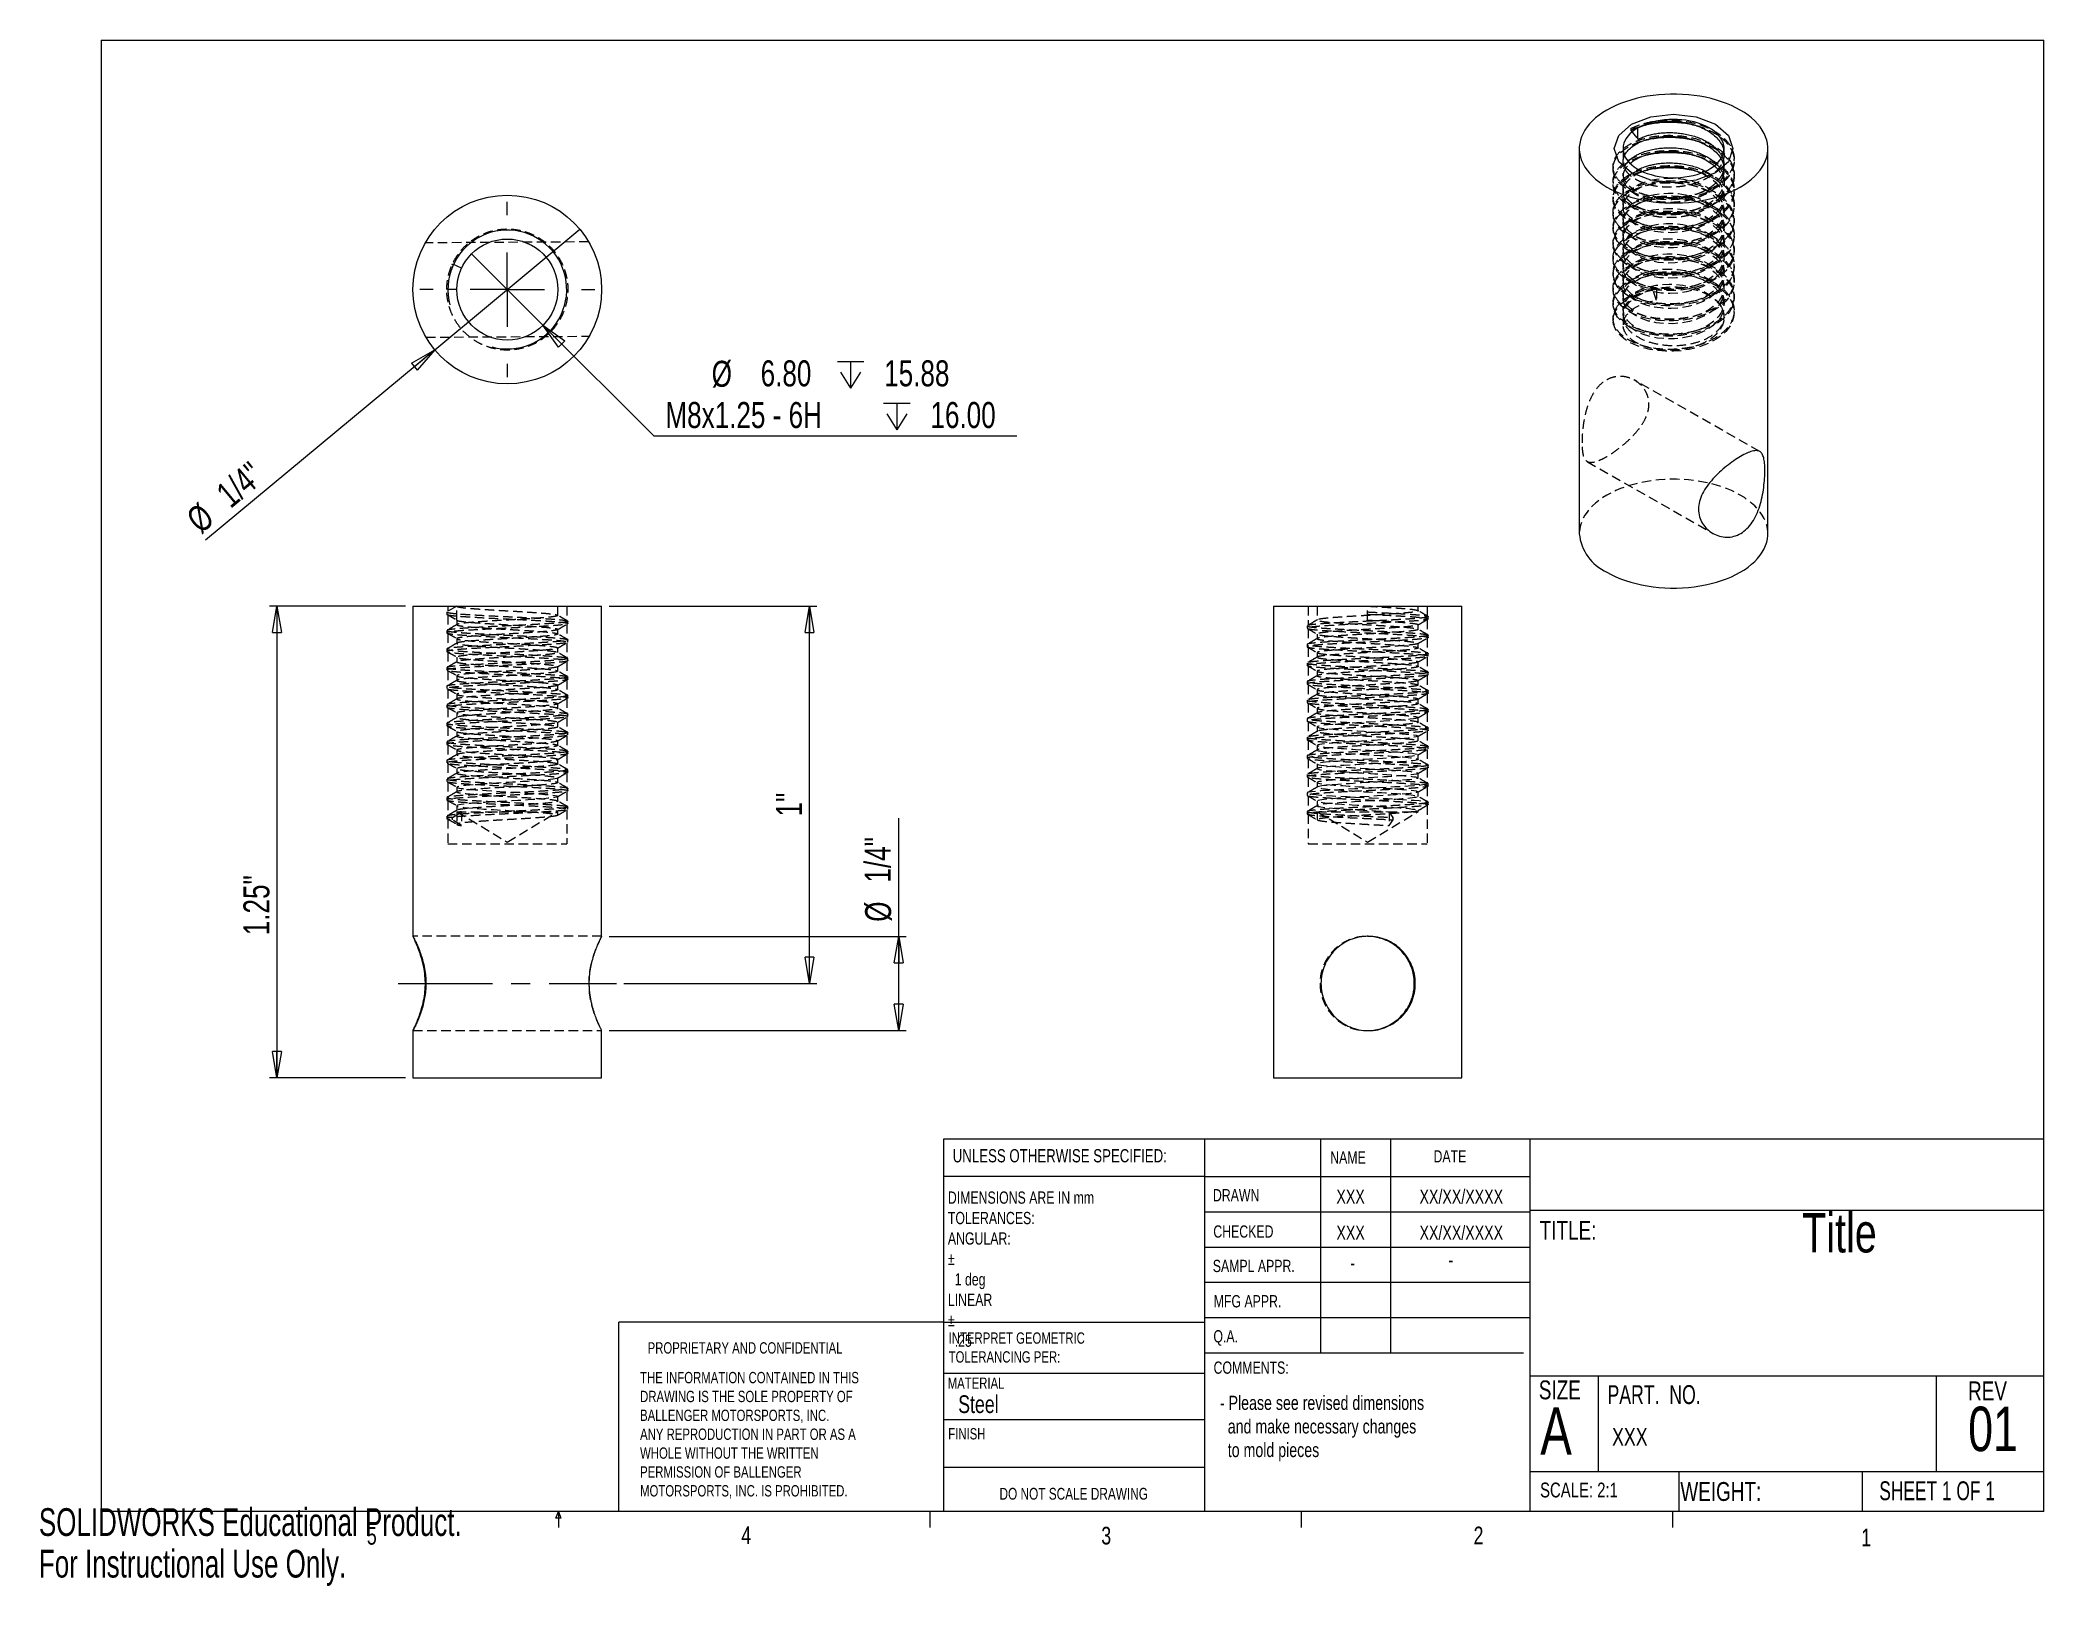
# Model space of a CAD drawing. Header units: millimetres. Extents: x 0 to 270, y 0 to 208.
import ezdxf

# ---------------------------------------------------------------- set-up
doc = ezdxf.new("R2010")
doc.units = ezdxf.units.MM
doc.linetypes.add('CENTERX2', pattern=[20.32, 12.7, -2.54, 2.54, -2.54])
doc.linetypes.add('HIDDEN', pattern=[1.905, 1.27, -0.635])
doc.styles.add('SLDTEXTSTYLE0', font='TXT', dxfattribs={"width": 0.75})
doc.styles.add('SLDTEXTSTYLE1', font='TXT', dxfattribs={"width": 0.6875})
doc.styles.add('SLDTEXTSTYLE2', font='TXT', dxfattribs={"width": 0.7})
doc.dimstyles.new('SLDDIMSTYLE0', dxfattribs={"dimtxt": 3.5, "dimasz": 3.556, "dimexe": 0, "dimexo": 0.0625, "dimgap": 0.875, "dimtad": 1, "dimlfac": 0.5, "dimrnd": 1e-09, "dimzin": 12, "dimdsep": 46, "dimtxsty": 'SLDTEXTSTYLE0', "dimblk1": 'CLOSED', "dimblk2": 'CLOSED', "dimsah": 1, "dimcen": 0.09, "dimadec": 0, "dimazin": 3, "dimtfac": 1, "dimtofl": 0, "dimtmove": 0, "dimatfit": 3, "dimldrblk": 'CLOSED', "dimfxl": 1, "dimfrac": 2, "dimtolj": 1, "dimtzin": 12, "dimarcsym": 0})
doc.dimstyles.new('SLDDIMSTYLE1', dxfattribs={"dimtxt": 3.5, "dimasz": 3.556, "dimexe": 0, "dimexo": 0.0625, "dimgap": 0.875, "dimtad": 1, "dimlfac": 0.5, "dimrnd": 1e-09, "dimzin": 12, "dimdsep": 46, "dimtxsty": 'SLDTEXTSTYLE0', "dimblk1": 'NONE', "dimblk2": 'CLOSED', "dimsah": 1, "dimcen": 0, "dimadec": 0, "dimazin": 3, "dimtfac": 1, "dimtmove": 0, "dimatfit": 3, "dimldrblk": 'NONE', "dimfxl": 1, "dimfrac": 2, "dimtolj": 1, "dimtzin": 12, "dimarcsym": 0})
doc.dimstyles.new('SLDDIMSTYLE2', dxfattribs={"dimtxt": 3.5, "dimasz": 3.556, "dimexe": 0, "dimexo": 0.0625, "dimgap": 0.875, "dimtad": 0, "dimtih": 1, "dimtoh": 1, "dimlfac": 0.5, "dimrnd": 1e-09, "dimzin": 4, "dimdsep": 46, "dimtxsty": 'SLDTEXTSTYLE0', "dimblk1": 'NONE', "dimblk2": 'CLOSED', "dimsah": 1, "dimcen": 0, "dimadec": 0, "dimazin": 1, "dimtfac": 1, "dimtmove": 0, "dimatfit": 3, "dimldrblk": 'NONE', "dimfxl": 1, "dimfrac": 2, "dimtolj": 1, "dimtzin": 12, "dimarcsym": 0})

msp = doc.modelspace()

# ---------------------------------------------------------------- texts
at = {"color": 7, "linetype": 'Continuous', "lineweight": 0}
for s, insert, char_height, attachment_point, style in [('UNLESS OTHERWISE SPECIFIED:', (123.058, 58.758), 1.778, 1, 'SLDTEXTSTYLE0'), ('NAME', (173.89, 58.468), 1.651, 1, 'SLDTEXTSTYLE0'), ('DATE', (187.801, 58.612), 1.651, 1, 'SLDTEXTSTYLE0'), ('DIMENSIONS ARE IN mm^JTOLERANCES:^JANGULAR: ^J%%p^J  1 deg^JLINEAR    ^J%%p^J  .25', (122.405, 53.062), 1.651, 1, 'SLDTEXTSTYLE0'), ('DRAWN', (158.097, 53.381), 1.651, 1, 'SLDTEXTSTYLE0'), ('XXX', (176.636, 53.319), 1.905, 2, 'SLDTEXTSTYLE0'), ('XX/XX/XXXX', (191.546, 53.319), 1.905, 2, 'SLDTEXTSTYLE0'), ('TITLE:', (202.1, 49.1), 2.54, 1, 'SLDTEXTSTYLE0'), ('Title', (242.473, 50.141), 5.2917, 2, 'SLDTEXTSTYLE0'), ('CHECKED', (158.151, 48.495), 1.651, 1, 'SLDTEXTSTYLE0'), ('XXX', (176.636, 48.457), 1.905, 2, 'SLDTEXTSTYLE0'), ('XX/XX/XXXX', (191.546, 48.457), 1.905, 2, 'SLDTEXTSTYLE0'), ('SAMPL APPR.', (158.077, 43.859), 1.651, 1, 'SLDTEXTSTYLE0'), ('-', (176.901, 44.403), 1.905, 2, 'SLDTEXTSTYLE0'), ('-', (190.135, 44.792), 1.905, 2, 'SLDTEXTSTYLE0'), ('MFG APPR.', (158.203, 39.104), 1.651, 1, 'SLDTEXTSTYLE0'), ('PROPRIETARY AND CONFIDENTIAL', (81.974, 32.76), 1.524, 1, 'SLDTEXTSTYLE0'), ('INTERPRET GEOMETRIC^JTOLERANCING PER:', (122.509, 34.087), 1.524, 1, 'SLDTEXTSTYLE0'), ('Q.A.', (158.162, 34.382), 1.651, 1, 'SLDTEXTSTYLE0'), ('COMMENTS:', (158.184, 30.167), 1.651, 1, 'SLDTEXTSTYLE0'), ('THE INFORMATION CONTAINED IN THIS^JDRAWING IS THE SOLE PROPERTY OF^JBALLENGER MOTORSPORTS, INC.  ^JANY REPRODUCTION IN PART OR AS A ^JWHOLE WITHOUT THE WRITTEN ^JPERMISSION OF BALLENGER ^JMOTORSPORTS, INC. IS PROHIBITED.', (80.958, 28.762), 1.524, 1, 'SLDTEXTSTYLE0'), ('MATERIAL', (122.38, 28.012), 1.524, 1, 'SLDTEXTSTYLE0'), ('SIZE', (201.98, 27.617), 2.54, 1, 'SLDTEXTSTYLE0'), ('PART.  NO.', (211.231, 26.981), 2.54, 1, 'SLDTEXTSTYLE2'), ('REV', (259.785, 27.482), 2.54, 1, 'SLDTEXTSTYLE0'), ('Steel', (123.796, 25.611), 2.3813, 1, 'SLDTEXTSTYLE0'), ('- Please see revised dimensions^J  and make necessary changes^J  to mold pieces', (159.034, 25.557), 1.905, 1, 'SLDTEXTSTYLE0'), ('A', (202.18, 23.983), 6.35, 1, 'SLDTEXTSTYLE0'), ('01', (263.151, 24.096), 6, 2, 'SLDTEXTSTYLE0'), ('FINISH', (122.45, 21.197), 1.524, 1, 'SLDTEXTSTYLE0'), ('XXX', (211.853, 21.211), 2.3813, 1, 'SLDTEXTSTYLE0'), ('SCALE: 2:1', (202.149, 13.867), 2, 1, 'SLDTEXTSTYLE0'), ('WEIGHT:', (221.04, 13.936), 2.54, 1, 'SLDTEXTSTYLE0'), ('SHEET 1 OF 1', (247.831, 14.032), 2.54, 1, 'SLDTEXTSTYLE1'), ('DO NOT SCALE DRAWING', (139.354, 13.153), 1.5875, 2, 'SLDTEXTSTYLE0'), ('5', (44.165, 7.889), 2.381, 1, 'SLDTEXTSTYLE0'), ('4', (94.585, 7.969), 2.381, 1, 'SLDTEXTSTYLE0'), ('3', (143.064, 7.915), 2.381, 1, 'SLDTEXTSTYLE0'), ('2', (193.192, 7.936), 2.381, 1, 'SLDTEXTSTYLE0'), ('1', (245.415, 7.655), 2.381, 1, 'SLDTEXTSTYLE0')]:
    msp.add_mtext(s, dxfattribs=dict(at, insert=insert, char_height=char_height, attachment_point=attachment_point, style=style))
at = {"color": 7, "linetype": 'Continuous', "char_height": 3.73507, "attachment_point": 1, "style": 'SLDTEXTSTYLE2'}
for s, insert in [('SOLIDWORKS Educational Product.', (0, 10.417)), ('For Instructional Use Only.', (0, 4.815))]:
    msp.add_mtext(s, dxfattribs=dict(at, insert=insert))

# ---------------------------------------------------------------- blocks, each defined once
blk = doc.blocks.new('_Closed')
at = {"color": 0, "linetype": 'ByBlock', "lineweight": -2}
for p, q in [((-1, 0.166667), (0, 0)), ((-1, 0.166667), (-1, -0.166667)), ((0, 0), (-1, -0.166667)), ((0, 0), (-1, 0))]:
    blk.add_line(p, q, dxfattribs=at)
blk = doc.blocks.new('_D')
at = {"color": 7, "linetype": 'Continuous', "lineweight": 0}
for p, q in [((49.38, 131.86), (31.06, 131.86)), ((32.06, 131.86), (32.06, 68.36)), ((49.38, 68.36), (31.06, 68.36))]:
    blk.add_line(p, q, dxfattribs=at)
at = {"color": 7, "linetype": 'Continuous', "lineweight": 18, "xscale": 3.556, "yscale": 3.556}
for p, rotation in [((32.06, 131.86), 90), ((32.06, 68.36), 270)]:
    blk.add_blockref('_Closed', p, dxfattribs=dict(at, rotation=rotation))
at = {"color": 7, "linetype": 'Continuous', "lineweight": 18, "insert": (27.54, 87.56), "char_height": 3.5, "attachment_point": 1, "rotation": 90, "style": 'SLDTEXTSTYLE0'}
blk.add_mtext('1.25"', dxfattribs=at)
blk = doc.blocks.new('_D_1')
at = {"color": 7, "linetype": 'Continuous', "lineweight": 0}
for p, q in [((115.78, 87.41), (115.78, 103.31)), ((76.78, 87.41), (116.78, 87.41)), ((115.78, 74.71), (115.78, 87.41)), ((76.78, 74.71), (116.78, 74.71))]:
    blk.add_line(p, q, dxfattribs=at)
at = {"color": 7, "linetype": 'Continuous', "lineweight": 18, "xscale": 3.556, "yscale": 3.556}
for p, rotation in [((115.78, 87.41), 90), ((115.78, 74.71), 270)]:
    blk.add_blockref('_Closed', p, dxfattribs=dict(at, rotation=rotation))
at = {"color": 7, "linetype": 'Continuous', "lineweight": 18, "char_height": 3.5, "attachment_point": 1, "rotation": 90, "style": 'SLDTEXTSTYLE0'}
for s, insert in [('1/4"', (111.21, 94.65)), ('%%c', (111.26, 89.37))]:
    blk.add_mtext(s, dxfattribs=dict(at, insert=insert))
blk = doc.blocks.new('_D_2')
at = {"color": 7, "linetype": 'Continuous', "lineweight": 0}
for p, q in [((76.78, 131.86), (104.78, 131.86)), ((103.78, 81.06), (103.78, 131.86)), ((78.78, 81.06), (104.78, 81.06))]:
    blk.add_line(p, q, dxfattribs=at)
at = {"color": 7, "linetype": 'Continuous', "lineweight": 18, "xscale": 3.556, "yscale": 3.556}
for p, rotation in [((103.78, 131.86), 90), ((103.78, 81.06), 270)]:
    blk.add_blockref('_Closed', p, dxfattribs=dict(at, rotation=rotation))
at = {"color": 7, "linetype": 'Continuous', "lineweight": 18, "insert": (99.26, 103.55), "char_height": 3.5, "attachment_point": 1, "rotation": 90, "style": 'SLDTEXTSTYLE0'}
blk.add_mtext('1"', dxfattribs=at)
blk = doc.blocks.new('_D_3')
at = {"color": 7, "linetype": 'Continuous', "lineweight": 0}
for q in [(72.85, 182.61), (22.42, 140.74)]:
    blk.add_line((53.31, 166.38), q, dxfattribs=at)
at = {"color": 7, "linetype": 'Continuous', "lineweight": 18, "xscale": 3.556, "yscale": 3.556, "rotation": 39.7047870634}
blk.add_blockref('_Closed', (53.31, 166.38, -31.94), dxfattribs=at)
at = {"color": 7, "linetype": 'Continuous', "lineweight": 18, "char_height": 3.5, "attachment_point": 1, "rotation": 39.7048, "style": 'SLDTEXTSTYLE0'}
for s, insert in [('1/4"', (23.57, 147.62)), ('%%c', (19.55, 144.2))]:
    blk.add_mtext(s, dxfattribs=dict(at, insert=insert))
blk = doc.blocks.new('_None')
blk = doc.blocks.new('SW_SYMBOL_HOLE_DEPTH')
at = {"color": 0, "linetype": 'Continuous', "lineweight": 18}
for p, q in [((0, 875), (800, 875)), ((400, 875), (400, 75)), ((100, 555), (400, 75)), ((700, 555), (400, 75))]:
    blk.add_line(p, q, dxfattribs=at)
blk = doc.blocks.new('_D_4')
at = {"color": 7, "linetype": 'Continuous', "lineweight": 0}
for p, q in [((58.27, 179.3), (67.88, 169.68)), ((67.88, 169.68), (82.79, 154.78)), ((82.79, 154.78), (131.68, 154.78))]:
    blk.add_line(p, q, dxfattribs=at)
at = {"color": 7, "linetype": 'Continuous', "lineweight": 18, "xscale": 3.556, "yscale": 3.556, "rotation": 135}
blk.add_blockref('_Closed', (67.88, 169.68, -31.94), dxfattribs=at)
at = {"color": 7, "linetype": 'Continuous', "lineweight": 18, "xscale": 0.0044707031, "yscale": 0.0044707031, "zscale": 0.0044707031}
for p in [(107.52, 160.88), (113.75, 155.27)]:
    blk.add_blockref('SW_SYMBOL_HOLE_DEPTH', p, dxfattribs=at)
at = {"color": 7, "linetype": 'Continuous', "lineweight": 18, "char_height": 3.5, "attachment_point": 1, "style": 'SLDTEXTSTYLE0'}
for s, insert in [('%%c', (90.6, 164.9)), ('6.80', (97.19, 164.96)), ('15.88', (113.83, 164.96)), ('M8x1.25 - 6H', (84.37, 159.35)), ('16.00', (120.06, 159.35))]:
    blk.add_mtext(s, dxfattribs=dict(at, insert=insert))
blk = doc.blocks.new('SW_CENTERMARKSYMBOL_0')
at = {"color": 0, "linetype": 'Continuous', "lineweight": 18}
for p, q in [((0, 10), (0, 11.8)), ((0, 0), (0, 5)), ((-10, 0), (-11.8, 0)), ((0, 0), (-5, 0)), ((0, 0), (0, -5)), ((0, 0), (5, 0)), ((10, 0), (11.8, 0)), ((0, -10), (0, -11.8))]:
    blk.add_line(p, q, dxfattribs=at)

# ---------------------------------------------------------------- dimensions: what is measured, and where the dimension line sits
at = {"color": 7, "linetype": 'Continuous', "lineweight": 18}
for p1, p2, text, dimstyle, picture, middle in [((72.847, 182.606), (53.306, 166.38), '%%c1/4"', 'SLDDIMSTYLE1', '_D_3', (27.72, 145.134)), ((58.268, 179.302), (67.885, 169.685), '<> {\\fGDT;x} 15.88\\PM8x1.25 - 6H {\\fGDT;x} 16.00\\P', 'SLDDIMSTYLE2', '_D_4', (108.025, 160.393))]:
    dim = msp.add_diameter_dim_2p(p1=p1, p2=p2, text=text, dimstyle=dimstyle, dxfattribs=at)
    dim.commit()
    dim.dimension.update_dxf_attribs({"geometry": picture, "text_midpoint": middle, "dimtype": 163})
for base, p1, p2, text, picture, middle in [((32.056, 68.365), (50.377, 131.865), (50.377, 68.365), '1.25"', '_D', (32.056, 92.81)), ((103.777, 131.865), (77.776, 81.065), (75.777, 131.865), '1"', '_D_2', (103.777, 105.562)), ((115.777, 87.415), (75.776, 74.715), (75.776, 87.415), '%%c1/4"', '_D_1', (115.777, 96.342))]:
    dim = msp.add_linear_dim(base=base, p1=p1, p2=p2, angle=90, text=text, dimstyle='SLDDIMSTYLE0', dxfattribs=at)
    dim.commit()
    dim.dimension.update_dxf_attribs({"geometry": picture, "text_midpoint": middle, "dimtype": 160})

# ---------------------------------------------------------------- linework, layer by layer
at = {"color": 7, "linetype": 'Continuous', "lineweight": 18}
for p, q in [((8.38, 208.079), (270, 208.079)), ((8.38, 208.079), (8.38, 9.959)), ((270, 9.959), (270, 208.079)), ((121.874, 9.959), (121.874, 60.151)), ((121.874, 60.151), (270, 60.151)), ((156.963, 60.151), (156.963, 9.959)), ((172.581, 60.151), (172.581, 31.278)), ((181.995, 60.151), (181.995, 31.278)), ((200.793, 60.151), (200.793, 9.959)), ((156.963, 55.091), (121.874, 55.091)), ((156.963, 55.091), (200.793, 55.091)), ((156.963, 50.328), (200.793, 50.328)), ((200.793, 50.527), (270, 50.527)), ((156.963, 45.566), (200.793, 45.566)), ((200.793, 40.803), (156.963, 40.803)), ((78.073, 9.959), (78.073, 35.453)), ((121.874, 35.453), (78.073, 35.453)), ((121.874, 35.453), (156.963, 35.453)), ((200.793, 36.041), (156.963, 36.041)), ((199.929, 31.278), (156.963, 31.278)), ((121.874, 28.595), (156.963, 28.595)), ((200.793, 28.243), (270, 28.243)), ((209.975, 28.243), (209.975, 15.366)), ((255.473, 28.243), (255.473, 15.366)), ((121.874, 22.365), (156.963, 22.365)), ((121.874, 15.96), (156.963, 15.96)), ((200.793, 15.366), (270, 15.366)), ((220.836, 15.366), (220.836, 9.959)), ((245.523, 15.366), (245.523, 9.959)), ((270, 9.959), (8.38, 9.959)), ((69.632, 9.081), (69.969, 9.959)), ((70.288, 9.081), (69.632, 9.081)), ((69.969, 9.959), (69.969, 7.805)), ((69.969, 9.959), (70.288, 9.081)), ((119.975, 9.959), (119.975, 7.805)), ((169.981, 9.959), (169.981, 7.805)), ((219.988, 9.959), (219.988, 7.805))]:
    msp.add_line(p, q, dxfattribs=at)
at = {"color": 7, "linetype": 'HIDDEN', "lineweight": 18}
for p, q in [((215.322, 196.25), (214.365, 196.164)), ((214.365, 196.164), (214.365, 195.909)), ((214.365, 195.909), (215.322, 194.719)), ((213.33, 193.474), (213.33, 191.688)), ((226.93, 192.709), (226.93, 193.474)), ((228.284, 191.815), (228.284, 192.071)), ((211.977, 191.05), (211.977, 190.795)), ((213.33, 190.156), (213.33, 189.647)), ((226.93, 190.667), (226.93, 191.176)), ((226.93, 188.626), (226.93, 189.137)), ((213.33, 188.118), (213.33, 187.605)), ((226.93, 186.585), (226.93, 187.097)), ((213.33, 186.077), (213.33, 185.564)), ((213.33, 184.03), (213.33, 183.523)), ((226.93, 184.543), (226.93, 185.055)), ((74.038, 180.909), (52.039, 180.777)), ((213.33, 181.99), (213.33, 181.481)), ((226.93, 182.502), (226.93, 183.01)), ((226.93, 180.46), (226.93, 180.969)), ((213.33, 179.947), (213.33, 179.44)), ((226.93, 178.419), (226.93, 178.931)), ((55.648, 177.835), (55.692, 177.949)), ((55.692, 177.949), (56.918, 177.375)), ((213.33, 177.911), (213.33, 177.398)), ((213.33, 175.87), (213.33, 175.357)), ((226.93, 176.378), (226.93, 176.89)), ((56.277, 174.493), (54.923, 174.493)), ((213.33, 173.828), (213.33, 173.316)), ((217.352, 174.409), (217.352, 174.664)), ((217.352, 174.664), (217.813, 174.567)), ((217.813, 173.036), (217.352, 174.409)), ((217.813, 174.568), (217.813, 173.036)), ((226.93, 174.336), (226.93, 174.849)), ((226.93, 172.295), (226.93, 172.804)), ((213.33, 171.787), (213.33, 171.274)), ((213.33, 170.878), (213.33, 169.744)), ((226.93, 170.764), (226.93, 170.877)), ((52.116, 168.077), (74.113, 168.209)), ((231.73, 152.688), (214.823, 162.332)), ((208.53, 151.3), (225.438, 141.656)), ((56.277, 131.865), (54.923, 131.083)), ((54.923, 131.083), (54.923, 130.771)), ((54.923, 130.771), (56.277, 129.99)), ((55.077, 131.865), (55.077, 131.172)), ((55.077, 130.682), (55.077, 128.672)), ((56.277, 129.99), (56.277, 131.865)), ((56.277, 129.981), (56.277, 129.365)), ((69.877, 130.615), (69.877, 131.865)), ((71.077, 131.865), (71.077, 129.922)), ((71.23, 129.521), (71.23, 129.833)), ((170.933, 131.865), (170.933, 129.297)), ((172.133, 131.865), (172.133, 129.99)), ((178.933, 129.99), (178.933, 131.865)), ((185.733, 131.24), (185.733, 131.865)), ((186.933, 131.865), (186.933, 130.547)), ((186.933, 130.057), (186.933, 128.047)), ((187.087, 130.146), (187.087, 130.458)), ((55.077, 128.182), (55.077, 126.172)), ((56.277, 127.489), (56.277, 126.865)), ((69.877, 128.115), (69.877, 128.738)), ((71.077, 129.432), (71.077, 127.422)), ((71.077, 126.932), (71.077, 124.922)), ((170.78, 129.208), (170.78, 128.896)), ((170.933, 128.807), (170.933, 126.797)), ((172.133, 128.115), (172.133, 127.49)), ((185.733, 128.74), (185.733, 129.364)), ((185.733, 126.24), (185.733, 126.863)), ((186.933, 127.557), (186.933, 125.547)), ((55.077, 125.682), (55.077, 123.672)), ((56.277, 124.987), (56.277, 124.365)), ((69.877, 125.615), (69.877, 126.243)), ((71.077, 124.432), (71.077, 122.422)), ((170.933, 126.307), (170.933, 124.297)), ((172.133, 125.615), (172.133, 124.99)), ((185.733, 123.74), (185.733, 124.369)), ((186.933, 125.057), (186.933, 123.047)), ((55.077, 123.182), (55.077, 121.172)), ((56.277, 122.493), (56.277, 121.865)), ((69.877, 123.115), (69.877, 123.738)), ((71.077, 121.932), (71.077, 119.922)), ((170.933, 123.807), (170.933, 121.797)), ((172.133, 123.115), (172.133, 122.49)), ((185.733, 121.24), (185.733, 121.864)), ((186.933, 122.557), (186.933, 120.547)), ((55.077, 120.682), (55.077, 118.672)), ((56.277, 119.987), (56.277, 119.365)), ((69.877, 120.615), (69.877, 121.237)), ((69.877, 118.115), (69.877, 118.74)), ((71.077, 119.432), (71.077, 117.422)), ((170.933, 121.307), (170.933, 119.297)), ((170.933, 118.807), (170.933, 116.797)), ((172.133, 120.615), (172.133, 119.99)), ((172.155, 120.583), (172.166, 120.577)), ((185.733, 118.74), (185.733, 119.367)), ((186.933, 120.057), (186.933, 118.047)), ((55.077, 118.182), (55.077, 116.172)), ((56.277, 117.486), (56.277, 116.865)), ((69.877, 115.615), (69.877, 116.24)), ((71.077, 116.932), (71.077, 114.922)), ((170.933, 116.307), (170.933, 114.297)), ((172.133, 118.115), (172.133, 117.49)), ((185.733, 116.24), (185.733, 116.861)), ((186.933, 117.557), (186.933, 115.547)), ((55.077, 115.682), (55.077, 113.672)), ((56.277, 114.987), (56.277, 114.365)), ((69.877, 113.115), (69.877, 113.738)), ((71.077, 114.432), (71.077, 112.422)), ((170.933, 113.807), (170.933, 111.797)), ((172.133, 115.615), (172.133, 114.99)), ((185.733, 113.74), (185.733, 114.367)), ((186.933, 115.057), (186.933, 113.047)), ((55.077, 113.182), (55.077, 111.172)), ((55.077, 110.682), (55.077, 108.672)), ((56.277, 112.487), (56.277, 111.865)), ((69.877, 110.615), (69.877, 111.238)), ((71.077, 111.932), (71.077, 109.922)), ((170.933, 111.307), (170.933, 109.297)), ((172.133, 113.115), (172.133, 112.489)), ((185.733, 111.24), (185.733, 111.868)), ((186.933, 112.557), (186.933, 110.547)), ((55.077, 108.182), (55.077, 106.172)), ((56.277, 109.987), (56.277, 109.365)), ((69.877, 108.115), (69.877, 108.739)), ((71.077, 109.432), (71.077, 107.422)), ((170.933, 108.807), (170.933, 106.797)), ((172.133, 110.615), (172.133, 109.99)), ((172.133, 108.115), (172.133, 107.49)), ((185.733, 108.74), (185.733, 109.368)), ((186.933, 110.057), (186.933, 108.047)), ((55.077, 105.682), (55.077, 103.672)), ((56.277, 107.49), (56.277, 106.865)), ((69.877, 105.615), (69.877, 106.241)), ((71.077, 106.932), (71.077, 104.922)), ((170.933, 106.307), (170.933, 104.297)), ((172.133, 105.615), (172.133, 104.99)), ((185.733, 106.24), (185.733, 106.867)), ((186.933, 107.557), (186.933, 105.547)), ((55.077, 103.182), (55.077, 99.865)), ((55.692, 103.409), (56.918, 104.19)), ((55.692, 103.096), (55.692, 103.409)), ((56.918, 102.315), (55.692, 103.096)), ((56.277, 104.989), (56.277, 104.365)), ((56.277, 104.191), (56.277, 102.488)), ((56.277, 104.191), (63.077, 100.105)), ((56.918, 104.191), (56.918, 102.315)), ((63.077, 100.105), (69.877, 104.191)), ((69.877, 103.74), (69.877, 104.191)), ((71.077, 104.432), (71.077, 99.865)), ((170.933, 103.807), (170.933, 99.865)), ((172.133, 104.191), (178.933, 100.105)), ((172.133, 104.191), (172.133, 103.115)), ((178.933, 100.105), (185.733, 104.191)), ((181.815, 104.191), (181.815, 102.315)), ((182.389, 103.409), (181.815, 104.19)), ((181.815, 102.315), (182.389, 103.096)), ((182.389, 103.096), (182.389, 103.409)), ((185.733, 104.191), (185.733, 104.365)), ((186.933, 105.057), (186.933, 99.865)), ((55.077, 99.865), (71.077, 99.865)), ((170.933, 99.865), (186.933, 99.865)), ((75.777, 87.415), (50.377, 87.415)), ((179.01, 87.415), (178.857, 87.415)), ((50.377, 74.715), (75.777, 74.715)), ((178.857, 74.715), (179.01, 74.715))]:
    msp.add_line(p, q, dxfattribs=at)
at = {"color": 7, "linetype": 'Continuous', "lineweight": 25}
for p, q in [((215.322, 194.719), (215.322, 196.25)), ((207.43, 193.474), (207.43, 141.624)), ((232.83, 141.624), (232.83, 193.474)), ((50.377, 131.865), (50.377, 87.409)), ((50.377, 131.865), (63.077, 131.865)), ((63.077, 131.865), (75.777, 131.865)), ((75.777, 87.411), (75.777, 131.865)), ((166.233, 131.865), (166.233, 68.365)), ((166.233, 131.865), (191.633, 131.865)), ((191.633, 68.365), (191.633, 131.865)), ((50.377, 74.721), (50.377, 68.365)), ((75.777, 68.365), (75.777, 74.729)), ((178.991, 74.725), (179.221, 74.726)), ((50.377, 68.365), (63.077, 68.365)), ((63.077, 68.365), (75.777, 68.365)), ((166.233, 68.365), (191.633, 68.365))]:
    msp.add_line(p, q, dxfattribs=at)
at = {"color": 7, "linetype": 'CENTERX2', "lineweight": 18}
msp.add_line((48.377, 81.065), (77.776, 81.065), dxfattribs=at)
at = {"color": 7, "linetype": 'Continuous', "lineweight": 25, "flags": 128}
for points in [[(211.15, 188.29), (211.732, 187.975), (212.346, 187.681), (212.992, 187.41), (213.666, 187.163), (214.365, 186.942), (215.087, 186.746), (215.828, 186.576), (216.587, 186.434), (217.36, 186.319), (218.144, 186.233), (218.935, 186.175), (219.731, 186.146), (220.529, 186.146), (221.326, 186.175), (222.117, 186.233), (222.901, 186.319), (223.674, 186.434), (224.432, 186.576), (225.174, 186.746), (225.896, 186.942), (226.595, 187.163), (227.269, 187.41), (227.914, 187.681), (228.529, 187.975), (229.111, 188.29), (229.657, 188.626), (230.165, 188.981), (230.634, 189.353), (231.062, 189.742), (231.446, 190.146), (231.786, 190.562), (232.08, 190.991), (232.326, 191.429), (232.525, 191.875), (232.674, 192.327), (232.774, 192.784), (232.824, 193.244), (232.824, 193.704), (232.774, 194.164), (232.674, 194.621), (232.525, 195.073), (232.326, 195.52), (232.08, 195.958), (231.786, 196.386), (231.446, 196.803), (231.062, 197.206), (230.634, 197.595), (230.165, 197.968), (229.657, 198.323), (229.111, 198.658), (228.529, 198.974), (227.914, 199.267), (227.269, 199.538), (226.595, 199.785), (225.896, 200.007), (225.174, 200.203), (224.432, 200.372), (223.674, 200.515), (222.901, 200.629), (222.117, 200.715), (221.326, 200.773), (220.529, 200.802), (219.731, 200.802), (218.935, 200.773), (218.144, 200.715), (217.36, 200.629), (216.587, 200.515), (215.828, 200.372), (215.087, 200.203), (214.365, 200.007), (213.666, 199.785), (212.992, 199.538), (212.346, 199.267), (211.732, 198.974), (211.15, 198.658), (210.604, 198.323), (210.095, 197.968), (209.626, 197.595), (209.199, 197.206), (208.815, 196.803), (208.475, 196.386), (208.181, 195.958), (207.935, 195.52), (207.736, 195.073), (207.587, 194.621), (207.487, 194.164), (207.437, 193.704), (207.437, 193.244), (207.487, 192.784), (207.587, 192.327), (207.736, 191.875), (207.935, 191.429), (208.181, 190.991), (208.475, 190.562), (208.815, 190.146), (209.199, 189.742), (209.626, 189.353), (210.095, 188.981), (210.604, 188.626), (211.15, 188.29)], [(215.322, 196.25), (214.927, 196.001), (214.569, 195.733), (214.254, 195.449), (213.981, 195.15), (213.754, 194.839), (213.575, 194.517), (213.444, 194.188), (213.362, 193.854), (213.331, 193.516), (213.35, 193.179), (213.419, 192.843), (213.538, 192.513), (213.705, 192.189), (213.92, 191.875), (214.181, 191.573), (214.487, 191.284), (214.834, 191.012), (215.22, 190.759), (215.642, 190.525), (216.098, 190.313), (216.584, 190.125), (217.096, 189.961), (217.63, 189.824), (218.183, 189.713), (218.75, 189.63), (219.327, 189.576), (219.911, 189.551), (220.496, 189.554), (221.078, 189.587), (221.654, 189.648), (222.218, 189.738), (222.766, 189.855), (223.295, 190), (223.801, 190.17), (224.28, 190.364), (224.727, 190.581), (225.141, 190.82), (225.518, 191.079), (225.854, 191.355), (226.149, 191.647), (226.399, 191.952), (226.602, 192.269), (226.758, 192.595), (226.864, 192.927), (226.921, 193.263), (226.927, 193.601), (226.883, 193.938), (226.789, 194.271), (226.645, 194.598), (226.454, 194.918), (226.216, 195.226), (225.932, 195.522), (225.606, 195.802), (225.239, 196.065), (224.834, 196.309), (224.395, 196.532), (223.923, 196.732), (223.424, 196.908), (222.901, 197.059), (222.357, 197.183), (221.796, 197.28), (221.223, 197.349), (220.642, 197.389), (220.057, 197.399), (219.473, 197.381), (218.894, 197.334), (218.323, 197.258), (217.766, 197.155), (217.227, 197.024), (216.709, 196.867), (216.217, 196.684), (215.753, 196.478), (215.322, 196.25)], [(211.15, 136.44), (211.732, 136.124), (212.346, 135.831), (212.992, 135.56), (213.666, 135.313), (214.365, 135.091), (215.087, 134.895), (215.828, 134.726), (216.587, 134.583), (217.36, 134.469), (218.144, 134.382), (218.935, 134.325), (219.731, 134.296), (220.529, 134.296), (221.326, 134.325), (222.117, 134.382), (222.901, 134.469), (223.674, 134.583), (224.432, 134.726), (225.174, 134.895), (225.896, 135.091), (226.595, 135.313), (227.269, 135.56), (227.914, 135.831), (228.529, 136.124), (229.111, 136.44), (229.657, 136.775), (230.165, 137.13), (230.634, 137.503), (231.062, 137.892), (231.446, 138.295), (231.786, 138.712), (232.08, 139.14), (232.326, 139.578), (232.525, 140.024), (232.674, 140.477), (232.774, 140.934), (232.824, 141.393), (232.83, 141.624)]]:
    msp.add_lwpolyline(points, dxfattribs=at)
at = {"color": 7, "linetype": 'Continuous', "lineweight": 18, "flags": 128}
msp.add_lwpolyline([(214.474, 190.208), (212.739, 191.707), (212.13, 193.474), (212.739, 195.241), (214.474, 196.74), (217.069, 197.741), (220.13, 198.092), (223.192, 197.741), (225.787, 196.74), (227.521, 195.241), (228.13, 193.474), (227.521, 191.707), (225.787, 190.208), (223.192, 189.207), (220.13, 188.856), (217.069, 189.207), (214.474, 190.208)], dxfattribs=at)
at = {"color": 7, "linetype": 'HIDDEN', "lineweight": 18, "flags": 128}
for points in [[(223.275, 190.415), (224.224, 190.1), (225.112, 189.713), (225.902, 189.271), (226.595, 188.773), (227.19, 188.217), (227.667, 187.614), (228.012, 186.979), (228.217, 186.33), (228.284, 185.683), (228.214, 185.036), (228.005, 184.387), (227.657, 183.753), (227.177, 183.151), (226.579, 182.596), (225.883, 182.1), (225.091, 181.659), (224.2, 181.274), (223.231, 180.955), (222.208, 180.712), (221.158, 180.552), (220.108, 180.474), (219.058, 180.474), (218.009, 180.552), (216.987, 180.71), (216.021, 180.943), (215.134, 181.246), (214.346, 181.608), (213.654, 182.025), (213.061, 182.496), (212.586, 183.012), (212.244, 183.559), (212.041, 184.122), (211.977, 184.687), (212.048, 185.25), (212.257, 185.809), (212.604, 186.352), (213.081, 186.863), (213.674, 187.33), (214.365, 187.744), (215.155, 188.104), (216.044, 188.405), (217.012, 188.637), (218.035, 188.792), (219.085, 188.869), (220.135, 188.867), (221.185, 188.787), (222.235, 188.624), (223.257, 188.379), (224.224, 188.059), (225.112, 187.671), (225.902, 187.229), (226.595, 186.732), (227.19, 186.175), (227.667, 185.572), (228.012, 184.938), (228.217, 184.289), (228.284, 183.642), (228.214, 182.995), (228.005, 182.346), (227.657, 181.712), (227.177, 181.11), (226.579, 180.555), (225.883, 180.059), (225.091, 179.618), (224.2, 179.232), (223.231, 178.913), (222.208, 178.671), (221.158, 178.51), (220.108, 178.432), (219.058, 178.432), (218.009, 178.511), (216.987, 178.668), (216.021, 178.902), (215.134, 179.205), (214.346, 179.566), (213.654, 179.983), (213.061, 180.455), (212.586, 180.971), (212.244, 181.517), (212.041, 182.081), (211.977, 182.646), (212.048, 183.208), (212.257, 183.768), (212.604, 184.311), (213.081, 184.822), (213.674, 185.289), (214.365, 185.702), (215.155, 186.062), (216.044, 186.364), (217.012, 186.595), (218.035, 186.751), (219.085, 186.827), (220.135, 186.826), (221.185, 186.745), (222.235, 186.583), (223.257, 186.338), (224.224, 186.018), (225.112, 185.63), (225.902, 185.188), (226.595, 184.691), (227.19, 184.134), (227.667, 183.531), (228.012, 182.896), (228.217, 182.247), (228.284, 181.601), (228.214, 180.954), (228.005, 180.305), (227.657, 179.671), (227.177, 179.069), (226.579, 178.513), (225.883, 178.018), (225.091, 177.577), (224.2, 177.191), (223.231, 176.872), (222.208, 176.63), (221.158, 176.469), (220.108, 176.391), (219.058, 176.391), (218.009, 176.469), (216.987, 176.627), (216.021, 176.861), (215.134, 177.163), (214.346, 177.525), (213.654, 177.942), (213.061, 178.413), (212.586, 178.929), (212.244, 179.476), (212.041, 180.04), (211.977, 180.605), (212.048, 181.167), (212.257, 181.727), (212.604, 182.269), (213.081, 182.78), (213.674, 183.248), (214.365, 183.661), (215.155, 184.021), (216.044, 184.322), (217.012, 184.554), (218.035, 184.71), (219.085, 184.786), (220.135, 184.784), (221.185, 184.704), (222.235, 184.541), (223.257, 184.297), (224.224, 183.976), (225.112, 183.589), (225.902, 183.147), (226.595, 182.649), (227.19, 182.093), (227.667, 181.49), (228.012, 180.855), (228.217, 180.206), (228.284, 179.559), (228.214, 178.912), (228.005, 178.263), (227.657, 177.629), (227.177, 177.027), (226.579, 176.472), (225.883, 175.976), (225.091, 175.535), (224.2, 175.15), (223.231, 174.831), (222.208, 174.588), (221.158, 174.428), (220.108, 174.349), (219.058, 174.35), (218.009, 174.428), (216.987, 174.586), (216.021, 174.819), (215.134, 175.122), (214.346, 175.484), (213.654, 175.901), (213.061, 176.372), (212.586, 176.888), (212.244, 177.435), (212.041, 177.998), (211.977, 178.563), (212.048, 179.126), (212.257, 179.685), (212.604, 180.228), (213.081, 180.739), (213.674, 181.206), (214.365, 181.62), (215.155, 181.98), (216.044, 182.281), (217.012, 182.513), (218.035, 182.668), (219.085, 182.745), (220.135, 182.743), (221.185, 182.663), (222.235, 182.5), (223.257, 182.255), (224.224, 181.935), (225.112, 181.547), (225.902, 181.105), (226.595, 180.608), (227.19, 180.051), (227.667, 179.448), (228.012, 178.814), (228.217, 178.164), (228.284, 177.518), (228.214, 176.871), (228.005, 176.222), (227.657, 175.588), (227.177, 174.986), (226.579, 174.431), (225.883, 173.935), (225.091, 173.494), (224.2, 173.108), (223.231, 172.789), (222.208, 172.547), (221.158, 172.386), (220.108, 172.308), (219.058, 172.308), (218.009, 172.387), (216.987, 172.544), (216.021, 172.778), (215.134, 173.081), (214.346, 173.442), (213.654, 173.859), (213.061, 174.331), (212.586, 174.846), (212.244, 175.393), (212.041, 175.957), (211.977, 176.522), (212.048, 177.084), (212.257, 177.644), (212.604, 178.187), (213.081, 178.698), (213.674, 179.165), (214.365, 179.578), (215.155, 179.938), (216.044, 180.24), (217.012, 180.471), (218.035, 180.627), (219.085, 180.703), (220.135, 180.702), (221.185, 180.621), (222.235, 180.458), (223.257, 180.214), (224.224, 179.893), (225.112, 179.506), (225.902, 179.064), (226.595, 178.567), (227.19, 178.01), (227.667, 177.407), (228.012, 176.772), (228.217, 176.123), (228.284, 175.476), (228.214, 174.83), (228.005, 174.181), (227.657, 173.547), (227.177, 172.944), (226.579, 172.389), (225.883, 171.893), (225.091, 171.453), (224.2, 171.067), (223.231, 170.748), (222.208, 170.506), (221.158, 170.345), (220.108, 170.267), (219.058, 170.267), (218.009, 170.345), (216.987, 170.503), (216.021, 170.737), (215.134, 171.039), (214.346, 171.401), (213.654, 171.818), (213.061, 172.289), (212.586, 172.805), (212.244, 173.352), (212.041, 173.916), (211.977, 174.481), (212.048, 175.043), (212.257, 175.603), (212.604, 176.145), (213.081, 176.656), (213.674, 177.124), (214.365, 177.537), (215.155, 177.897), (216.044, 178.198), (217.012, 178.43), (218.035, 178.586), (219.085, 178.662), (220.135, 178.66), (221.185, 178.58), (222.235, 178.417), (223.257, 178.173), (224.224, 177.852), (225.112, 177.465), (225.902, 177.023), (226.595, 176.525), (227.19, 175.969), (227.667, 175.365), (228.012, 174.731), (228.217, 174.082), (228.284, 173.435), (228.214, 172.788), (228.005, 172.139), (227.657, 171.505), (227.177, 170.903), (226.579, 170.348), (225.883, 169.852), (225.091, 169.411), (224.2, 169.025), (223.231, 168.707), (222.208, 168.464), (221.158, 168.304), (220.108, 168.225), (219.058, 168.226), (218.009, 168.304), (216.987, 168.462), (216.021, 168.695), (215.134, 168.998), (214.346, 169.359), (213.654, 169.776), (213.061, 170.248), (212.586, 170.764), (212.244, 171.311), (212.041, 171.874), (211.977, 172.439), (212.048, 173.001), (212.257, 173.561), (212.604, 174.104), (213.081, 174.615), (213.674, 175.082), (214.365, 175.496), (215.155, 175.856), (216.044, 176.157), (217.012, 176.389), (218.035, 176.544), (219.085, 176.621), (220.135, 176.619), (221.185, 176.539), (222.235, 176.376), (223.257, 176.131), (224.224, 175.811), (225.112, 175.423), (225.902, 174.981), (226.595, 174.484), (227.19, 173.927), (227.667, 173.324), (228.012, 172.69), (228.217, 172.04), (228.284, 171.394), (228.214, 170.747), (228.005, 170.098), (227.657, 169.464), (227.177, 168.862), (226.579, 168.307), (225.883, 167.811), (225.091, 167.37), (224.2, 166.984), (223.231, 166.665), (222.208, 166.423), (221.158, 166.262), (220.108, 166.184), (219.058, 166.184), (218.009, 166.263), (216.987, 166.42), (216.021, 166.654), (215.134, 166.957), (214.346, 167.318), (213.654, 167.735), (213.061, 168.207), (212.586, 168.722), (212.244, 169.269), (212.041, 169.833), (211.977, 170.398), (212.048, 170.96), (212.257, 171.52), (212.604, 172.062), (213.081, 172.574), (213.674, 173.041), (214.365, 173.454), (215.155, 173.814), (216.044, 174.115), (217.012, 174.347), (217.352, 174.409), (217.352, 174.409)], [(224.396, 190.433), (224.733, 190.256), (225.371, 189.824), (225.915, 189.341), (226.353, 188.815), (226.674, 188.254), (226.869, 187.668), (226.93, 187.067), (226.91, 186.764), (226.854, 186.462), (226.764, 186.161), (226.576, 185.74), (226.306, 185.312), (225.975, 184.913), (225.59, 184.547), (225.161, 184.213), (224.536, 183.822), (223.866, 183.492), (223.17, 183.221), (222.463, 183.008), (221.758, 182.849), (221.068, 182.739), (220.079, 182.654), (219.165, 182.649), (218.342, 182.708), (217.616, 182.811), (216.989, 182.945), (216.457, 183.094), (216.194, 183.181), (215.958, 183.268), (215.75, 183.353), (215.566, 183.435), (215.406, 183.511), (215.18, 183.629), (214.834, 183.834), (214.304, 184.228), (213.883, 184.659), (213.576, 185.118), (213.391, 185.597), (213.33, 186.086), (213.395, 186.574), (213.585, 187.052), (213.895, 187.511), (214.321, 187.94), (214.854, 188.331), (215.484, 188.677), (216.2, 188.97), (216.989, 189.203), (217.836, 189.372), (218.726, 189.472), (219.641, 189.502), (220.561, 189.459), (221.474, 189.345), (222.362, 189.161), (223.209, 188.909), (223.999, 188.594), (224.719, 188.219), (224.91, 188.102), (225.093, 187.981), (225.269, 187.856), (225.438, 187.727), (225.598, 187.594), (225.751, 187.458), (225.895, 187.319), (226.122, 187.072), (226.377, 186.738), (226.627, 186.312), (226.828, 185.789), (226.91, 185.387), (226.928, 184.945), (226.865, 184.466), (226.808, 184.251), (226.731, 184.031), (226.632, 183.808), (226.511, 183.581), (226.365, 183.352), (226.193, 183.122), (225.995, 182.893), (225.475, 182.408), (224.857, 181.969), (224.151, 181.581), (223.372, 181.252), (222.534, 180.987), (221.651, 180.79), (220.74, 180.663), (219.818, 180.608), (218.902, 180.624), (218.008, 180.712), (217.154, 180.868), (216.354, 181.088), (215.624, 181.368), (214.976, 181.703), (214.423, 182.084), (213.975, 182.505), (213.641, 182.957), (213.426, 183.43), (213.334, 183.916), (213.367, 184.403), (213.525, 184.884), (213.804, 185.347), (214.199, 185.784), (214.704, 186.186), (215.308, 186.544), (216.002, 186.851), (216.771, 187.102), (217.602, 187.289), (218.479, 187.409), (219.387, 187.46), (219.847, 187.458), (220.309, 187.439), (220.769, 187.401), (221.227, 187.345), (222.018, 187.204), (222.812, 187), (223.594, 186.729), (224.343, 186.389), (225.04, 185.978), (225.663, 185.498), (225.938, 185.233), (226.186, 184.952), (226.403, 184.656), (226.587, 184.347), (226.788, 183.875), (226.9, 183.412), (226.93, 182.962), (226.842, 182.325), (226.622, 181.742), (226.302, 181.221), (225.912, 180.764), (225.743, 180.599), (225.568, 180.444), (225.389, 180.299), (225.208, 180.164), (225.026, 180.038), (224.342, 179.638), (223.58, 179.294), (222.755, 179.012), (221.882, 178.796), (221.281, 178.69), (220.67, 178.615), (220.045, 178.572), (219.074, 178.571), (218.146, 178.648), (217.278, 178.795), (216.482, 179.002), (215.769, 179.262), (215.446, 179.409), (215.369, 179.447), (215.331, 179.466), (215.326, 179.469), (215.324, 179.47), (215.322, 179.471), (215.322, 179.471), (215.321, 179.471), (215.315, 179.474), (215.305, 179.48), (215.218, 179.525), (215.061, 179.612), (214.843, 179.744), (214.577, 179.926), (214.279, 180.165), (213.973, 180.467), (213.889, 180.565), (213.807, 180.67), (213.728, 180.78), (213.654, 180.895), (213.584, 181.017), (213.521, 181.144), (213.465, 181.277), (213.344, 181.76), (213.348, 182.248), (213.476, 182.731), (213.727, 183.199), (214.096, 183.643), (214.576, 184.053), (215.157, 184.422), (215.831, 184.742), (216.583, 185.005), (217.401, 185.208), (218.268, 185.344), (219.17, 185.41), (220.09, 185.405), (221.011, 185.328), (221.915, 185.18), (222.786, 184.961), (223.609, 184.677), (224.368, 184.33), (225.048, 183.927), (225.639, 183.474), (226.127, 182.978), (226.506, 182.449), (226.767, 181.895), (226.907, 181.324), (226.921, 180.748), (226.811, 180.176), (226.578, 179.617), (226.226, 179.081), (225.762, 178.577), (225.194, 178.114), (224.534, 177.699), (223.792, 177.339), (222.981, 177.039), (222.118, 176.805), (221.218, 176.64), (220.297, 176.546), (219.374, 176.525), (218.465, 176.576), (217.586, 176.697), (216.754, 176.885), (215.985, 177.136), (215.292, 177.445), (214.689, 177.804), (214.187, 178.206), (213.794, 178.644), (213.518, 179.109), (213.364, 179.59), (213.335, 180.078), (213.431, 180.565), (213.651, 181.038), (213.99, 181.49), (214.443, 181.911), (215.001, 182.292), (215.653, 182.625), (216.388, 182.905), (217.192, 183.123), (217.615, 183.209), (218.05, 183.277), (218.538, 183.332), (219.116, 183.37), (219.885, 183.374), (220.641, 183.33), (221.375, 183.24), (222.419, 183.026), (223.373, 182.73), (224.223, 182.367), (224.958, 181.95), (225.572, 181.495), (226.065, 181.014), (226.44, 180.519), (226.703, 180.022), (226.862, 179.531), (226.927, 179.055), (226.91, 178.6), (226.82, 178.169), (226.777, 178.032), (226.727, 177.898), (226.604, 177.627), (226.442, 177.344), (226.252, 177.074), (226.037, 176.816), (225.541, 176.339), (224.971, 175.918), (224.347, 175.555), (223.686, 175.249), (223.002, 175), (222.31, 174.804), (221.283, 174.603), (220.298, 174.499), (219.378, 174.478), (218.539, 174.522), (217.79, 174.616), (217.135, 174.744), (216.403, 174.945), (215.824, 175.157), (215.38, 175.359), (215.194, 175.456), (214.975, 175.581), (214.757, 175.719), (214.543, 175.871), (214.137, 176.217), (213.784, 176.622), (213.513, 177.084), (213.356, 177.6), (213.331, 177.97), (213.382, 178.355), (213.518, 178.75), (213.645, 178.99), (213.806, 179.229), (213.967, 179.426), (214.133, 179.599), (214.316, 179.766), (214.848, 180.158), (215.478, 180.504), (216.193, 180.797), (216.981, 181.032), (217.828, 181.203), (218.694, 181.304), (219.57, 181.338), (220.461, 181.305), (221.351, 181.203), (222.225, 181.033), (223.068, 180.796), (223.863, 180.494), (224.594, 180.13), (225.248, 179.709), (225.811, 179.238), (226.27, 178.723), (226.614, 178.173), (226.836, 177.597), (226.928, 177.005), (226.886, 176.407), (226.832, 176.169), (226.756, 175.933), (226.607, 175.592), (226.409, 175.253), (226.172, 174.932), (225.7, 174.437), (225.15, 173.999), (224.54, 173.618), (223.888, 173.295), (223.21, 173.029), (222.521, 172.817), (221.494, 172.595), (220.504, 172.473), (219.578, 172.436), (218.732, 172.466), (217.975, 172.547), (217.313, 172.664), (216.743, 172.802), (216.261, 172.951), (216.142, 172.993), (216.028, 173.035), (215.921, 173.077), (215.82, 173.117), (215.724, 173.158), (215.635, 173.197), (215.551, 173.235), (215.465, 173.276), (215.226, 173.397), (215.034, 173.505), (214.841, 173.623), (214.651, 173.751), (214.236, 174.082), (213.867, 174.472), (213.572, 174.921), (213.383, 175.424), (213.332, 175.786), (213.353, 176.166), (213.456, 176.558), (213.561, 176.797), (213.7, 177.037), (213.872, 177.272), (214.026, 177.449), (214.198, 177.62), (214.704, 178.021), (215.31, 178.38), (216.005, 178.687), (216.776, 178.937), (217.325, 179.07), (217.898, 179.173), (218.455, 179.242), (219.253, 179.292), (220.079, 179.286), (220.921, 179.219), (221.767, 179.09), (222.602, 178.895), (223.41, 178.635), (224.175, 178.309), (224.878, 177.919), (225.504, 177.469), (226.036, 176.964), (226.456, 176.412), (226.751, 175.82), (226.907, 175.199), (226.915, 174.561), (226.883, 174.347), (226.833, 174.132), (226.763, 173.911), (226.628, 173.593), (226.457, 173.286), (226.254, 172.994), (225.895, 172.583), (225.481, 172.207), (225.021, 171.869), (224.526, 171.569), (223.826, 171.227), (223.099, 170.95), (222.364, 170.736), (221.635, 170.579), (220.925, 170.474), (220.243, 170.415), (219.292, 170.398), (218.439, 170.45), (217.692, 170.551), (217.054, 170.681), (216.364, 170.876), (215.842, 171.067), (215.468, 171.233), (215.214, 171.362), (214.816, 171.597), (214.403, 171.897), (214.006, 172.268), (213.664, 172.716), (213.422, 173.239), (213.341, 173.628), (213.342, 174.043), (213.443, 174.479), (213.578, 174.789), (213.717, 175.021), (213.885, 175.247), (214.082, 175.466), (214.558, 175.878), (215.138, 176.249), (215.809, 176.571), (216.56, 176.837), (217.062, 176.972), (217.582, 177.082), (218.125, 177.166), (218.975, 177.242), (219.856, 177.254), (220.753, 177.198), (221.651, 177.072), (222.532, 176.874), (223.38, 176.605), (224.176, 176.266), (224.902, 175.862), (225.541, 175.396), (226.076, 174.875), (226.493, 174.308), (226.768, 173.728), (226.907, 173.157), (226.921, 172.581), (226.81, 172.008), (226.577, 171.449), (226.225, 170.914), (225.76, 170.41), (225.191, 169.947), (224.53, 169.532), (223.787, 169.171), (222.977, 168.872), (222.114, 168.637), (221.215, 168.472), (220.757, 168.416), (220.28, 168.377), (219.683, 168.355), (219.114, 168.363), (218.406, 168.412), (217.758, 168.498), (217.175, 168.611), (216.419, 168.816), (215.801, 169.043), (215.539, 169.158), (215.312, 169.269), (215.155, 169.353), (214.981, 169.453), (214.595, 169.708), (214.188, 170.044), (213.926, 170.317), (213.69, 170.633), (213.498, 170.992), (213.371, 171.392), (213.331, 171.83), (213.4, 172.299), (213.541, 172.675), (213.772, 173.06), (214.075, 173.418), (214.439, 173.745), (215.004, 174.131), (215.638, 174.455), (216.32, 174.718), (217.031, 174.921), (217.752, 175.067), (218.47, 175.159), (219.514, 175.211), (220.489, 175.175), (221.377, 175.071), (222.163, 174.919), (222.846, 174.738), (223.425, 174.542), (223.906, 174.346), (224.296, 174.162), (224.42, 174.098), (224.532, 174.037), (224.634, 173.979), (224.726, 173.926), (224.808, 173.877), (225.037, 173.731), (225.563, 173.336), (226.012, 172.907), (226.291, 172.571), (226.521, 172.221), (226.521, 172.221)], [(223.828, 190.185), (224.198, 190.031), (225.056, 189.538), (225.775, 188.967), (226.331, 188.332), (226.713, 187.651), (226.905, 186.944), (226.906, 186.228), (226.713, 185.52), (226.333, 184.839), (225.776, 184.204), (225.059, 183.633), (224.2, 183.139), (223.227, 182.733), (222.165, 182.427), (221.045, 182.227), (219.898, 182.14), (218.759, 182.165), (217.659, 182.297), (216.628, 182.532), (215.698, 182.866), (214.894, 183.285), (214.239, 183.775), (213.752, 184.318), (213.447, 184.901), (213.331, 185.506), (213.411, 186.114), (213.68, 186.702), (214.134, 187.254), (214.758, 187.755), (215.536, 188.188), (216.444, 188.54), (217.458, 188.794), (218.547, 188.946), (219.682, 188.991), (220.829, 188.926), (221.957, 188.747), (223.032, 188.46), (224.025, 188.072), (224.907, 187.594), (225.652, 187.037), (226.241, 186.413), (226.655, 185.739), (226.885, 185.035), (226.92, 184.319), (226.764, 183.609), (226.417, 182.921), (225.893, 182.276), (225.203, 181.692), (224.369, 181.183), (223.415, 180.761), (222.367, 180.434), (221.255, 180.215), (220.111, 180.106), (218.968, 180.111), (217.858, 180.223), (216.813, 180.44), (215.862, 180.755), (215.033, 181.16), (214.348, 181.638), (213.83, 182.172), (213.489, 182.749), (213.339, 183.352), (213.381, 183.961), (213.616, 184.554), (214.036, 185.114), (214.63, 185.625), (215.381, 186.073), (216.267, 186.44), (217.263, 186.713), (218.34, 186.884), (219.469, 186.95), (220.616, 186.904), (221.75, 186.748), (222.837, 186.48), (223.848, 186.11), (224.752, 185.648), (225.526, 185.105), (226.144, 184.492), (226.593, 183.826), (226.856, 183.126), (226.929, 182.411), (226.807, 181.698), (226.496, 181.005), (226.003, 180.35), (225.343, 179.753), (224.534, 179.23), (223.6, 178.791), (222.567, 178.446), (221.466, 178.205), (220.325, 178.077), (219.179, 178.06), (218.061, 178.153), (217.001, 178.35), (216.03, 178.649), (215.176, 179.038), (214.464, 179.503), (213.912, 180.028), (213.539, 180.598), (213.351, 181.197), (213.359, 181.806), (213.558, 182.404), (213.945, 182.972), (214.507, 183.493), (215.231, 183.954), (216.093, 184.337), (217.071, 184.628), (218.135, 184.82), (219.257, 184.904), (220.404, 184.881), (221.542, 184.744), (222.641, 184.496), (223.667, 184.144), (224.594, 183.699), (225.393, 183.17), (226.042, 182.569), (226.522, 181.911), (226.822, 181.216), (226.929, 180.502), (226.844, 179.788), (226.567, 179.09), (226.108, 178.427), (225.477, 177.818), (224.694, 177.28), (223.781, 176.824), (222.765, 176.461), (221.674, 176.201), (220.538, 176.05), (219.391, 176.014), (218.264, 176.086), (217.192, 176.265), (216.202, 176.544), (215.325, 176.918), (214.584, 177.37), (214.002, 177.886), (213.593, 178.448), (213.372, 179.044), (213.342, 179.653), (213.507, 180.254), (213.859, 180.828), (214.391, 181.359), (215.085, 181.832), (215.924, 182.231), (216.882, 182.541), (217.933, 182.75), (219.046, 182.856), (220.19, 182.852), (221.333, 182.737), (222.441, 182.509), (223.484, 182.176), (224.431, 181.747), (225.256, 181.233), (225.934, 180.644), (226.447, 179.995), (226.78, 179.305), (226.925, 178.594), (226.874, 177.878), (226.633, 177.176), (226.206, 176.505), (225.606, 175.884), (224.85, 175.333), (223.96, 174.86), (222.96, 174.479), (221.881, 174.199), (220.75, 174.029), (219.603, 173.971), (218.47, 174.023), (217.385, 174.182), (216.378, 174.444), (215.478, 174.801), (214.71, 175.24), (214.097, 175.745), (213.656, 176.3), (213.398, 176.89), (213.334, 177.498), (213.461, 178.103), (213.78, 178.683), (214.279, 179.223), (214.945, 179.708), (215.758, 180.123), (216.697, 180.449), (217.732, 180.678), (218.836, 180.802), (219.977, 180.82), (221.123, 180.725), (222.24, 180.518), (223.297, 180.204), (224.264, 179.792), (225.112, 179.292), (225.82, 178.717), (226.365, 178.078), (226.733, 177.394), (226.912, 176.686), (226.899, 175.97), (226.692, 175.263), (226.299, 174.584), (225.729, 173.954), (225.001, 173.388), (224.134, 172.9), (223.153, 172.501), (222.085, 172.202), (220.963, 172.01), (219.816, 171.932), (218.678, 171.964), (217.582, 172.104), (216.558, 172.346), (215.636, 172.687), (214.841, 173.112), (214.199, 173.605), (213.724, 174.152), (213.432, 174.737), (213.33, 175.343), (213.424, 175.95), (213.706, 176.536), (214.174, 177.085), (214.809, 177.582), (215.597, 178.01), (216.514, 178.354), (217.534, 178.602), (218.627, 178.746), (219.764, 178.783), (220.912, 178.71), (222.036, 178.523), (223.107, 178.229), (224.092, 177.833), (224.966, 177.35), (225.7, 176.787), (226.277, 176.159), (226.678, 175.482), (226.894, 174.777), (226.915, 174.061), (226.745, 173.351), (226.385, 172.666), (225.848, 172.025), (225.147, 171.446), (224.305, 170.943), (223.342, 170.527), (222.289, 170.208), (221.174, 169.996), (220.029, 169.896), (218.887, 169.909), (217.78, 170.028), (216.741, 170.253), (215.798, 170.575), (214.979, 170.986), (214.305, 171.468), (213.799, 172.006), (213.472, 172.585), (213.335, 173.189), (213.391, 173.797), (213.64, 174.388), (214.073, 174.946), (214.68, 175.453), (215.44, 175.895), (216.335, 176.256), (217.338, 176.522), (218.42, 176.686), (219.551, 176.743), (220.699, 176.69), (221.83, 176.525), (222.913, 176.25), (223.917, 175.873), (224.812, 175.405), (225.576, 174.856), (226.182, 174.239), (226.618, 173.57), (226.868, 172.868), (226.927, 172.152), (226.791, 171.441), (226.466, 170.749), (225.96, 170.099), (225.29, 169.506), (224.471, 168.989), (223.529, 168.556), (222.49, 168.218), (221.384, 167.985), (220.242, 167.865), (219.097, 167.856), (217.982, 167.957), (216.927, 168.162), (215.965, 168.467), (215.12, 168.862), (214.419, 169.332), (213.879, 169.861), (213.519, 170.434), (213.345, 171.034), (213.367, 171.643), (213.579, 172.24), (213.98, 172.804), (214.554, 173.322), (215.289, 173.777), (216.16, 174.155), (216.955, 174.394), (217.81, 174.567), (217.81, 174.567)], [(54.923, 174.493), (54.923, 174.493)], [(232.83, 141.624), (232.824, 141.854), (232.774, 142.314), (232.674, 142.771), (232.525, 143.223), (232.326, 143.669), (232.08, 144.107), (231.786, 144.535), (231.446, 144.952), (231.062, 145.356), (230.634, 145.745), (230.165, 146.117), (229.657, 146.472), (229.111, 146.808), (228.529, 147.123), (227.914, 147.417), (227.269, 147.688), (226.595, 147.934), (225.896, 148.156), (225.174, 148.352), (224.432, 148.522), (223.674, 148.664), (222.901, 148.779), (222.117, 148.865), (221.326, 148.923), (220.529, 148.952), (219.731, 148.952), (218.935, 148.923), (218.144, 148.865), (217.36, 148.779), (216.587, 148.664), (215.828, 148.522), (215.087, 148.352), (214.365, 148.156), (213.666, 147.934), (212.992, 147.688), (212.346, 147.417), (211.732, 147.123), (211.15, 146.808), (210.604, 146.472), (210.095, 146.117), (209.626, 145.745), (209.199, 145.356), (208.815, 144.952), (208.475, 144.535), (208.181, 144.107), (207.935, 143.669), (207.736, 143.223), (207.587, 142.771), (207.487, 142.314), (207.437, 141.854), (207.43, 141.624)], [(185.685, 116.822), (185.648, 116.798), (185.441, 116.744), (185.114, 116.691), (184.673, 116.637), (184.127, 116.583), (183.485, 116.53), (182.76, 116.476), (181.964, 116.422), (181.112, 116.369), (180.221, 116.315), (179.305, 116.262), (178.383, 116.208), (177.471, 116.155), (176.584, 116.101), (175.74, 116.047), (174.956, 115.994), (174.245, 115.94), (173.62, 115.885), (173.094, 115.831), (172.675, 115.776), (172.372, 115.722), (172.191, 115.667), (172.133, 115.612), (172.202, 115.557), (172.395, 115.502), (172.708, 115.448), (173.136, 115.393), (173.671, 115.339), (174.303, 115.284), (175.021, 115.23), (175.811, 115.176), (176.658, 115.122), (177.548, 115.068), (178.463, 115.014), (179.386, 114.96), (180.302, 114.906), (181.192, 114.853), (181.622, 114.826), (182.04, 114.799), (182.482, 114.77), (182.971, 114.736), (183.565, 114.691), (184.089, 114.648), (184.541, 114.605), (185.079, 114.542), (185.453, 114.481), (185.667, 114.423), (185.733, 114.366), (185.665, 114.311), (185.477, 114.258), (185.187, 114.207), (184.813, 114.158), (184.372, 114.111), (183.88, 114.066), (183.352, 114.023), (182.803, 113.982), (182.617, 113.969), (182.43, 113.956), (182.038, 113.929), (181.606, 113.901), (181.168, 113.873), (180.728, 113.846), (179.846, 113.792), (178.98, 113.741), (178.143, 113.691), (177.349, 113.643), (176.605, 113.597), (175.92, 113.553), (175.01, 113.491), (174.245, 113.433), (173.622, 113.379), (173.133, 113.329), (172.764, 113.283), (172.499, 113.242), (172.276, 113.194), (172.167, 113.153), (172.134, 113.119), (172.136, 113.104), (172.152, 113.086), (172.187, 113.067), (172.242, 113.046), (172.424, 113.002), (172.719, 112.952), (173.148, 112.899), (173.727, 112.84), (174.203, 112.799), (174.755, 112.755), (175.381, 112.71), (175.792, 112.682), (176.228, 112.653), (176.608, 112.628), (176.959, 112.606), (177.315, 112.584), (178.226, 112.529), (179.15, 112.474), (180.069, 112.42), (180.968, 112.366), (181.829, 112.313), (182.618, 112.261), (183.329, 112.21), (183.97, 112.159), (184.527, 112.107), (184.989, 112.055), (185.347, 112.002), (185.592, 111.949), (185.717, 111.896), (185.718, 111.842), (185.593, 111.787), (185.342, 111.733), (184.967, 111.677), (184.474, 111.622), (183.87, 111.565), (183.165, 111.509), (182.858, 111.486), (182.537, 111.463), (182.048, 111.43), (181.527, 111.396), (180.999, 111.363), (180.114, 111.309), (179.239, 111.257), (178.391, 111.206), (177.583, 111.158), (176.824, 111.112), (176.123, 111.067), (175.187, 111.004), (174.397, 110.946), (173.75, 110.891), (173.239, 110.841), (172.849, 110.795), (172.565, 110.754), (172.369, 110.717), (172.243, 110.684), (172.219, 110.676), (172.198, 110.668), (172.181, 110.66), (172.167, 110.653), (172.155, 110.645), (172.147, 110.639), (172.141, 110.632), (172.136, 110.626), (172.135, 110.607), (172.146, 110.591), (172.171, 110.574), (172.211, 110.557), (172.368, 110.513), (172.632, 110.465), (173.026, 110.413), (173.565, 110.355), (174.014, 110.315), (174.537, 110.272), (175.135, 110.227), (175.529, 110.2), (175.949, 110.171), (176.389, 110.142), (176.736, 110.12), (177.089, 110.098), (177.994, 110.043), (178.916, 109.988), (179.838, 109.934), (180.744, 109.88), (181.33, 109.844), (181.896, 109.809), (182.409, 109.775), (183.081, 109.729), (183.705, 109.681), (184.268, 109.632), (184.758, 109.583), (185.161, 109.532), (185.465, 109.48), (185.659, 109.427), (185.733, 109.373), (185.68, 109.318), (185.493, 109.262), (185.171, 109.205), (184.712, 109.147), (184.121, 109.087), (183.405, 109.027), (183.141, 109.007), (182.864, 108.987), (182.565, 108.965), (182.11, 108.934), (181.644, 108.904), (181.172, 108.874), (180.459, 108.83), (179.749, 108.787), (179.05, 108.746), (178.372, 108.706), (177.51, 108.654), (176.707, 108.605), (175.971, 108.558), (175.308, 108.514), (174.72, 108.471), (174.206, 108.431), (173.569, 108.375), (173.08, 108.324), (172.721, 108.279), (172.47, 108.238), (172.267, 108.192), (172.169, 108.154), (172.136, 108.126), (172.135, 108.106), (172.176, 108.072), (172.292, 108.031), (172.513, 107.984), (172.873, 107.931), (173.403, 107.871), (173.864, 107.827), (174.421, 107.781), (175.075, 107.731), (175.587, 107.696), (175.996, 107.668), (176.419, 107.641), (176.854, 107.614), (177.75, 107.559), (178.667, 107.505), (179.59, 107.452), (180.5, 107.398), (181.055, 107.365), (181.589, 107.332), (182.11, 107.299), (182.855, 107.248), (183.544, 107.197), (184.162, 107.144), (184.695, 107.091), (185.13, 107.037), (185.455, 106.982), (185.659, 106.926), (185.733, 106.87), (185.672, 106.812), (185.471, 106.754), (185.13, 106.695), (184.671, 106.638), (184.125, 106.583), (183.483, 106.529), (182.757, 106.475), (181.961, 106.422), (181.109, 106.369), (180.217, 106.316), (179.301, 106.263), (178.378, 106.209), (177.465, 106.155), (176.579, 106.101), (175.737, 106.046), (174.954, 105.991), (174.588, 105.964), (174.232, 105.935), (173.819, 105.9), (173.46, 105.865), (173.063, 105.823), (172.75, 105.782), (172.513, 105.745), (172.28, 105.695), (172.164, 105.651), (172.14, 105.631), (172.133, 105.614), (172.138, 105.601), (172.152, 105.586), (172.226, 105.551), (172.394, 105.507), (172.578, 105.473), (172.836, 105.435), (173.182, 105.393), (173.627, 105.348), (174.184, 105.3), (174.86, 105.247), (175.462, 105.204), (176.143, 105.159), (176.84, 105.115), (177.541, 105.072), (178.468, 105.016), (179.367, 104.963), (180.222, 104.913), (181.021, 104.864), (181.756, 104.817), (182.422, 104.773), (183.286, 104.711), (183.989, 104.653), (184.541, 104.601), (184.959, 104.554), (185.262, 104.511), (185.469, 104.474), (185.602, 104.441), (185.679, 104.413), (185.697, 104.404), (185.711, 104.396), (185.721, 104.388), (185.727, 104.381), (185.731, 104.375), (185.732, 104.357), (185.667, 104.311), (185.505, 104.264), (185.325, 104.229), (185.096, 104.194), (185.096, 104.194)], [(172.182, 112.452), (172.195, 112.438), (172.298, 112.403), (172.449, 112.369), (172.879, 112.301), (173.166, 112.266), (173.495, 112.232), (174.247, 112.168), (174.687, 112.134), (175.157, 112.1), (176.146, 112.033), (176.687, 111.998), (177.245, 111.963), (178.36, 111.897), (178.943, 111.864), (179.525, 111.831), (180.639, 111.765), (181.196, 111.73), (181.737, 111.695), (182.725, 111.628), (183.194, 111.594), (183.632, 111.561), (184.382, 111.496), (184.71, 111.462), (184.996, 111.427), (185.423, 111.36), (185.573, 111.325), (185.674, 111.291), (185.729, 111.227), (185.684, 111.193), (185.59, 111.159), (185.267, 111.092), (185.032, 111.057), (184.752, 111.022), (184.089, 110.956), (183.69, 110.923), (183.256, 110.89), (182.327, 110.824), (181.81, 110.789), (181.272, 110.754), (180.181, 110.687), (179.604, 110.653), (179.023, 110.62), (177.894, 110.555), (177.323, 110.521), (176.763, 110.486), (175.725, 110.418), (175.224, 110.384), (174.75, 110.35), (173.919, 110.285), (173.544, 110.252), (173.209, 110.218), (172.68, 110.15), (172.474, 110.115), (172.316, 110.081), (172.148, 110.015), (172.135, 109.982), (172.171, 109.949), (172.384, 109.882), (172.565, 109.848), (172.792, 109.813), (173.361, 109.745), (173.715, 109.711), (174.107, 109.679), (174.968, 109.614), (175.455, 109.58), (175.968, 109.545), (177.023, 109.477), (177.589, 109.442), (178.164, 109.408), (179.295, 109.344), (179.875, 109.311), (180.448, 109.277), (181.526, 109.209), (182.054, 109.174), (182.56, 109.139), (183.463, 109.074), (183.881, 109.041), (184.262, 109.008), (184.889, 108.941), (185.148, 108.906), (185.361, 108.871), (185.64, 108.804), (185.712, 108.77), (185.733, 108.738), (185.633, 108.673), (185.509, 108.638), (185.336, 108.603), (184.868, 108.536), (184.562, 108.501), (184.215, 108.467), (183.432, 108.403), (182.979, 108.37), (182.496, 108.335), (181.487, 108.268), (180.938, 108.233), (180.374, 108.198), (179.253, 108.133), (178.67, 108.1), (178.089, 108.067), (176.982, 108), (176.432, 107.965), (175.9, 107.93), (174.933, 107.863), (174.477, 107.829), (174.054, 107.797), (173.336, 107.732), (173.026, 107.697), (172.76, 107.662), (172.373, 107.594), (172.244, 107.56), (172.164, 107.526), (172.151, 107.462), (172.218, 107.429), (172.334, 107.394), (172.697, 107.326), (172.951, 107.292), (173.25, 107.257), (173.948, 107.191), (174.362, 107.159), (174.81, 107.125), (175.763, 107.059), (176.289, 107.024), (176.835, 106.989), (177.937, 106.922), (178.516, 106.888), (179.099, 106.855), (180.223, 106.79), (180.79, 106.756), (181.343, 106.721), (182.364, 106.653), (182.853, 106.619), (183.315, 106.585), (184.116, 106.521), (184.474, 106.487), (184.791, 106.453), (185.283, 106.385), (185.468, 106.35), (185.605, 106.316), (185.731, 106.25), (185.722, 106.218), (185.664, 106.184), (185.41, 106.117), (185.209, 106.082), (184.962, 106.047), (184.356, 105.98), (183.985, 105.947), (183.577, 105.914), (182.689, 105.849), (182.19, 105.814), (181.668, 105.78), (180.598, 105.712), (180.028, 105.677), (179.449, 105.644), (178.318, 105.58), (177.74, 105.546), (177.172, 105.512), (176.107, 105.444), (175.589, 105.409), (175.094, 105.374), (174.217, 105.309), (173.815, 105.277), (173.45, 105.243), (172.859, 105.176), (172.62, 105.141), (172.427, 105.106), (172.189, 105.039), (172.14, 105.006), (172.14, 104.973), (172.282, 104.908), (172.428, 104.873), (172.621, 104.838), (173.127, 104.77), (173.452, 104.736), (173.816, 104.703), (174.629, 104.639), (175.096, 104.605), (175.59, 104.57), (176.618, 104.502), (177.174, 104.468), (177.742, 104.433), (178.869, 104.368), (179.451, 104.335), (180.03, 104.302), (180.931, 104.247), (181.812, 104.19), (181.812, 104.19)], [(69.844, 108.702), (69.726, 108.654), (69.502, 108.605), (69.198, 108.558), (68.83, 108.514), (68.414, 108.471), (67.964, 108.431), (67.255, 108.375), (66.537, 108.324), (65.841, 108.279), (65.189, 108.238), (64.417, 108.192), (63.776, 108.154), (63.28, 108.126), (62.922, 108.106), (62.318, 108.072), (61.619, 108.031), (60.836, 107.984), (59.993, 107.931), (59.12, 107.871), (58.544, 107.827), (57.99, 107.781), (57.477, 107.731), (57.157, 107.696), (56.944, 107.668), (56.759, 107.641), (56.602, 107.614), (56.38, 107.559), (56.282, 107.505), (56.308, 107.452), (56.46, 107.398), (56.616, 107.365), (56.817, 107.332), (57.064, 107.299), (57.521, 107.248), (58.078, 107.197), (58.729, 107.144), (59.465, 107.091), (60.277, 107.037), (61.151, 106.982), (62.072, 106.926), (63.025, 106.87), (63.99, 106.812), (64.948, 106.754), (65.878, 106.695), (66.726, 106.638), (67.468, 106.583), (68.131, 106.529), (68.7, 106.475), (69.165, 106.422), (69.519, 106.369), (69.754, 106.316), (69.867, 106.263), (69.854, 106.209), (69.716, 106.155), (69.456, 106.101), (69.079, 106.046), (68.59, 105.991), (68.307, 105.964), (67.989, 105.935), (67.558, 105.9), (67.112, 105.865), (66.508, 105.823), (65.906, 105.782), (65.317, 105.745), (64.481, 105.695), (63.723, 105.651), (63.377, 105.631), (63.063, 105.614), (62.836, 105.601), (62.576, 105.586), (61.955, 105.551), (61.212, 105.507), (60.657, 105.473), (60.065, 105.435), (59.449, 105.393), (58.824, 105.348), (58.21, 105.3), (57.632, 105.247), (57.229, 105.204), (56.876, 105.159), (56.607, 105.115), (56.421, 105.072), (56.293, 105.016), (56.29, 104.963), (56.4, 104.913), (56.605, 104.864), (56.89, 104.817), (57.24, 104.773), (57.852, 104.711), (58.529, 104.653), (59.231, 104.601), (59.926, 104.554), (60.588, 104.511), (61.2, 104.474), (61.747, 104.441), (62.221, 104.413), (62.378, 104.404), (62.524, 104.396), (62.659, 104.388), (62.783, 104.381), (62.895, 104.375), (63.217, 104.357), (64.026, 104.311), (64.823, 104.264), (65.396, 104.229), (65.952, 104.194), (65.952, 104.194)], [(187.077, 107.959), (187.085, 107.95), (186.988, 107.898), (186.741, 107.843), (186.345, 107.787), (185.811, 107.731), (185.156, 107.678), (184.401, 107.627), (183.537, 107.574), (182.576, 107.518), (181.541, 107.462), (180.462, 107.407), (179.37, 107.354), (178.285, 107.303), (177.193, 107.249), (176.12, 107.194), (175.098, 107.138), (174.153, 107.083), (173.311, 107.03), (172.575, 106.979), (171.942, 106.925), (171.434, 106.869), (171.066, 106.813), (170.848, 106.758), (170.78, 106.707), (170.858, 106.655), (171.086, 106.6), (171.464, 106.544), (171.981, 106.488), (172.622, 106.434), (173.365, 106.383), (174.214, 106.331), (175.165, 106.275), (176.192, 106.219), (177.267, 106.164), (178.359, 106.11), (179.444, 106.059), (180.536, 106.006), (181.613, 105.951), (182.644, 105.895), (183.599, 105.839), (184.455, 105.787), (185.204, 105.736), (185.851, 105.682), (186.376, 105.626), (186.762, 105.57), (186.999, 105.515), (186.999, 105.515)]]:
    msp.add_lwpolyline(points, dxfattribs=at)
at = {"color": 7, "linetype": 'Continuous', "lineweight": 25}
for radius in [12.7, 6.8]:
    msp.add_circle((63.077, 174.493), radius, dxfattribs=at)
at = {"color": 7, "linetype": 'Continuous', "lineweight": 18}
msp.add_arc((63.077, 174.493), 8, 255, 195, dxfattribs=at)
at = {"color": 7, "linetype": 'Continuous', "lineweight": 25}
msp.add_arc((213.782, 142.254), 6.383, 185.67013, 245.65002, dxfattribs=at)
at = {"color": 7, "linetype": 'HIDDEN', "lineweight": 18}
for points, knots in [([(214.365, 196.164), (214.874, 196.431), (215.465, 196.664), (216.762, 197.027), (217.467, 197.157), (218.551, 197.265), (218.916, 197.287), (219.645, 197.303), (220.005, 197.297), (221.09, 197.237), (221.829, 197.138), (223.255, 196.823), (223.941, 196.606), (224.875, 196.212), (225.17, 196.069), (225.723, 195.766), (225.979, 195.608), (226.704, 195.095), (227.125, 194.706), (227.782, 193.87), (228.018, 193.424), (228.217, 192.749), (228.258, 192.524), (228.292, 192.077), (228.284, 191.857), (228.189, 191.184), (228.024, 190.729), (227.496, 189.86), (227.134, 189.446), (226.261, 188.702), (225.76, 188.377), (224.608, 187.794), (223.959, 187.541), (222.578, 187.148), (221.848, 187.007), (220.39, 186.846), (219.67, 186.825), (218.212, 186.89), (217.486, 186.981), (216.12, 187.272), (215.482, 187.473), (214.639, 187.835), (214.378, 187.964), (213.887, 188.244), (213.656, 188.395), (213.022, 188.876), (212.676, 189.234), (212.185, 189.988), (212.039, 190.383), (211.97, 190.97), (211.972, 191.164), (212.023, 191.555), (212.073, 191.752), (212.301, 192.335), (212.555, 192.717), (213.245, 193.42), (213.68, 193.742), (214.422, 194.159), (214.685, 194.287), (215.252, 194.526), (215.553, 194.635), (216.504, 194.927), (217.199, 195.071), (218.634, 195.245), (219.373, 195.273), (220.813, 195.222), (221.551, 195.139), (222.989, 194.853), (223.686, 194.65), (224.643, 194.274), (224.948, 194.136), (225.519, 193.843), (225.785, 193.688), (226.533, 193.193), (226.973, 192.814), (227.676, 191.993), (227.937, 191.552), (228.175, 190.879), (228.229, 190.653), (228.287, 190.205), (228.291, 189.984), (228.233, 189.314), (228.094, 188.858), (227.617, 187.98), (227.278, 187.558), (226.651, 186.985), (226.423, 186.803), (225.936, 186.464), (225.678, 186.307), (224.842, 185.855), (224.208, 185.591), (222.849, 185.17), (222.124, 185.014), (221.031, 184.871), (220.666, 184.838), (219.943, 184.802), (219.582, 184.797), (218.489, 184.825), (217.757, 184.901), (216.371, 185.164), (215.717, 185.352), (214.556, 185.814), (214.051, 186.083), (213.167, 186.705), (212.799, 187.056), (212.258, 187.8), (212.086, 188.193), (211.98, 188.78), (211.969, 188.975), (211.996, 189.365), (212.034, 189.561), (212.223, 190.148), (212.451, 190.533), (213.096, 191.251), (213.511, 191.583), (214.23, 192.015), (214.483, 192.148), (215.031, 192.397), (215.324, 192.512), (216.251, 192.821), (216.934, 192.98), (218.357, 193.182), (219.095, 193.225), (220.181, 193.208), (220.541, 193.188), (221.269, 193.12), (221.635, 193.07), (222.72, 192.878), (223.427, 192.69), (224.732, 192.212), (225.328, 191.923), (226.357, 191.286), (226.814, 190.919), (227.56, 190.115), (227.846, 189.678), (228.122, 189.008), (228.189, 188.783), (228.272, 188.333), (228.289, 188.111), (228.268, 187.444), (228.155, 186.988), (227.727, 186.102), (227.412, 185.673), (226.816, 185.085), (226.596, 184.899), (226.125, 184.548), (225.876, 184.385), (225.069, 183.921), (224.452, 183.645), (223.116, 183.198), (222.398, 183.027), (221.308, 182.861), (220.942, 182.821), (220.216, 182.77), (219.858, 182.759), (218.766, 182.765), (218.031, 182.826), (216.627, 183.062), (215.959, 183.236), (215.061, 183.566), (214.779, 183.687), (214.255, 183.947), (214.01, 184.086), (213.32, 184.538), (212.93, 184.88), (212.341, 185.612), (212.143, 186.003), (211.951, 186.786), (211.953, 187.175), (212.154, 187.959), (212.357, 188.348), (212.954, 189.079), (213.349, 189.419), (214.043, 189.868), (214.289, 190.006), (214.817, 190.264), (215.101, 190.384), (216.003, 190.711), (216.673, 190.883), (218.081, 191.114), (218.817, 191.172), (219.907, 191.175), (220.266, 191.163), (220.992, 191.109), (221.358, 191.067), (222.448, 190.897), (223.164, 190.724), (224.495, 190.272), (225.109, 189.994), (225.911, 189.527), (226.159, 189.364), (226.627, 189.011), (226.845, 188.823), (227.436, 188.233), (227.747, 187.803), (228.165, 186.916), (228.273, 186.459), (228.293, 185.572), (228.206, 185.118), (227.829, 184.226), (227.538, 183.791), (226.785, 182.989), (226.325, 182.626), (225.289, 181.991), (224.69, 181.704), (223.38, 181.231), (222.671, 181.045), (221.585, 180.857), (221.219, 180.809), (220.491, 180.743), (220.132, 180.725), (219.045, 180.711), (218.307, 180.757), (216.887, 180.964), (216.206, 181.125), (215.283, 181.438), (214.992, 181.554), (214.447, 181.804), (214.196, 181.938), (213.481, 182.374), (213.07, 182.707), (212.434, 183.427), (212.21, 183.813), (212.027, 184.4), (211.992, 184.597), (211.97, 184.987), (211.983, 185.181), (212.096, 185.769), (212.272, 186.161), (212.822, 186.903), (213.194, 187.252), (214.084, 187.871), (214.592, 188.138), (215.761, 188.596), (216.417, 188.782), (217.806, 189.04), (218.539, 189.113), (219.632, 189.137), (219.992, 189.132), (220.715, 189.092), (221.081, 189.058), (222.174, 188.911), (222.897, 188.752), (224.252, 188.327), (224.883, 188.06), (225.714, 187.606), (225.97, 187.448), (226.454, 187.107), (226.681, 186.925), (227.302, 186.349), (227.637, 185.925), (228.106, 185.046), (228.24, 184.59), (228.292, 183.92), (228.285, 183.699), (228.222, 183.25), (228.166, 183.025), (227.921, 182.353), (227.655, 181.912), (226.945, 181.093), (226.501, 180.717), (225.75, 180.225), (225.482, 180.071), (224.907, 179.779), (224.601, 179.643), (223.64, 179.269), (222.94, 179.069), (221.501, 178.788), (220.765, 178.708), (219.323, 178.662), (218.584, 178.693), (217.151, 178.872), (216.458, 179.019), (215.512, 179.314), (215.211, 179.424), (214.648, 179.665), (214.387, 179.794), (213.649, 180.213), (213.218, 180.537), (212.536, 181.243), (212.286, 181.625), (212.066, 182.21), (212.017, 182.406), (211.971, 182.798), (211.971, 182.991), (212.047, 183.578), (212.197, 183.973), (212.698, 184.725), (213.047, 185.082), (213.687, 185.56), (213.919, 185.71), (214.413, 185.988), (214.675, 186.117), (215.524, 186.476), (216.165, 186.675), (217.535, 186.961), (218.262, 187.049), (219.72, 187.109), (220.44, 187.085), (221.898, 186.919), (222.627, 186.776), (224.004, 186.377), (224.651, 186.123), (225.51, 185.683), (225.776, 185.528), (226.275, 185.199), (226.511, 185.022), (227.161, 184.461), (227.519, 184.046), (228.037, 183.175), (228.197, 182.72), (228.286, 182.047), (228.291, 181.827), (228.254, 181.38), (228.21, 181.154), (228.004, 180.48), (227.763, 180.034), (227.098, 179.201), (226.674, 178.814), (225.944, 178.305), (225.687, 178.147), (225.131, 177.846), (224.834, 177.704), (223.895, 177.313), (223.207, 177.099), (221.779, 176.788), (221.04, 176.692), (219.956, 176.637), (219.595, 176.632), (218.866, 176.65), (218.501, 176.673), (217.419, 176.785), (216.715, 176.918), (215.423, 177.286), (214.837, 177.52), (213.824, 178.057), (213.373, 178.371), (212.647, 179.062), (212.372, 179.439), (212.113, 180.02), (212.052, 180.216), (211.981, 180.608), (211.97, 180.802), (212.008, 181.387), (212.132, 181.784), (212.582, 182.545), (212.909, 182.909), (213.519, 183.401), (213.742, 183.556), (214.221, 183.845), (214.474, 183.978), (215.294, 184.352), (215.919, 184.563), (217.266, 184.876), (217.987, 184.979), (219.078, 185.046), (219.444, 185.054), (220.168, 185.043), (220.528, 185.024), (221.62, 184.922), (222.354, 184.793), (223.751, 184.423), (224.412, 184.181), (225.593, 183.614), (226.108, 183.297), (227.011, 182.57), (227.391, 182.163), (227.959, 181.303), (228.145, 180.85), (228.314, 179.951), (228.301, 179.509), (228.077, 178.609), (227.862, 178.159), (227.243, 177.312), (226.839, 176.915), (226.134, 176.388), (225.885, 176.226), (225.348, 175.916), (225.06, 175.769), (224.146, 175.361), (223.47, 175.134), (222.055, 174.794), (221.318, 174.683), (220.229, 174.605), (219.87, 174.593), (219.143, 174.597), (218.777, 174.613), (217.689, 174.703), (216.977, 174.822), (215.657, 175.164), (215.051, 175.388), (214.263, 175.777), (214.018, 175.916), (213.558, 176.216), (213.345, 176.377), (212.768, 176.883), (212.468, 177.254), (212.072, 178.023), (211.976, 178.42), (211.978, 179.197), (212.076, 179.594), (212.477, 180.362), (212.779, 180.733), (213.358, 181.238), (213.572, 181.398), (214.034, 181.697), (214.28, 181.836), (215.071, 182.224), (215.678, 182.446), (217, 182.786), (217.713, 182.903), (218.802, 182.992), (219.167, 183.007), (219.894, 183.01), (220.253, 182.998), (221.342, 182.918), (222.079, 182.805), (223.492, 182.463), (224.168, 182.234), (225.079, 181.825), (225.366, 181.678), (225.902, 181.367), (226.15, 181.204), (226.854, 180.676), (227.256, 180.278), (227.87, 179.43), (228.083, 178.98), (228.302, 178.08), (228.313, 177.638), (228.14, 176.739), (227.951, 176.286), (227.38, 175.427), (226.998, 175.02), (226.091, 174.296), (225.575, 173.979), (224.391, 173.415), (223.728, 173.174), (222.33, 172.805), (221.596, 172.679), (220.504, 172.578), (220.145, 172.56), (219.42, 172.55), (219.054, 172.559), (217.963, 172.628), (217.242, 172.731), (215.898, 173.047), (215.274, 173.259), (214.457, 173.634), (214.204, 173.768), (213.727, 174.058), (213.505, 174.213), (212.897, 174.706), (212.573, 175.071), (212.127, 175.833), (212.005, 176.229), (211.97, 176.814), (211.982, 177.009), (212.056, 177.401), (212.118, 177.597), (212.38, 178.177), (212.657, 178.554), (213.387, 179.244), (213.84, 179.557), (214.855, 180.092), (215.444, 180.325), (216.738, 180.691), (217.442, 180.823), (218.525, 180.933), (218.89, 180.955), (219.619, 180.972), (219.98, 180.967), (221.064, 180.909), (221.803, 180.812), (223.23, 180.499), (223.918, 180.283), (224.854, 179.891), (225.15, 179.749), (225.705, 179.447), (225.961, 179.288), (226.689, 178.777), (227.111, 178.389), (227.772, 177.555), (228.011, 177.109), (228.214, 176.434), (228.256, 176.209), (228.292, 175.762), (228.285, 175.542), (228.193, 174.869), (228.031, 174.414), (227.508, 173.544), (227.148, 173.129), (226.278, 172.383), (225.779, 172.057), (224.63, 171.472), (223.982, 171.219), (222.603, 170.823), (221.873, 170.68), (220.415, 170.517), (219.696, 170.494), (218.238, 170.557), (217.511, 170.646), (216.143, 170.935), (215.504, 171.134), (214.657, 171.495), (214.396, 171.624), (213.903, 171.903), (213.672, 172.054), (213.035, 172.533), (212.687, 172.89), (212.191, 173.643), (212.043, 174.038), (211.971, 174.625), (211.971, 174.819), (212.02, 175.21), (212.069, 175.407), (212.293, 175.991), (212.545, 176.373), (213.231, 177.078), (213.664, 177.4), (214.404, 177.818), (214.666, 177.947), (215.231, 178.187), (215.532, 178.297), (216.481, 178.59), (217.174, 178.736), (218.608, 178.912), (219.347, 178.942), (220.788, 178.894), (221.525, 178.812), (222.964, 178.529), (223.663, 178.327), (224.622, 177.952), (224.927, 177.815), (225.5, 177.523), (225.767, 177.368), (226.517, 176.875), (226.959, 176.497), (227.665, 175.678), (227.929, 175.236), (228.17, 174.564), (228.225, 174.338), (228.286, 173.89), (228.291, 173.669), (228.237, 172.999), (228.1, 172.543), (227.627, 171.664), (227.29, 171.241), (226.666, 170.667), (226.439, 170.485), (225.953, 170.145), (225.696, 169.987), (224.863, 169.534), (224.231, 169.269), (222.874, 168.845), (222.149, 168.688), (221.057, 168.543), (220.691, 168.509), (219.969, 168.472), (219.608, 168.466), (218.515, 168.492), (217.783, 168.567), (216.395, 168.828), (215.74, 169.014), (214.575, 169.474), (214.068, 169.743), (213.181, 170.362), (212.81, 170.712), (212.265, 171.455), (212.091, 171.848), (211.981, 172.436), (211.97, 172.63), (211.994, 173.02), (212.03, 173.217), (212.216, 173.803), (212.442, 174.189), (213.082, 174.908), (213.496, 175.241), (214.212, 175.675), (214.465, 175.808), (215.011, 176.058), (215.303, 176.173), (216.228, 176.484), (216.91, 176.644), (218.331, 176.849), (219.069, 176.894), (220.156, 176.878), (220.515, 176.859), (221.243, 176.792), (221.609, 176.743), (222.695, 176.553), (223.403, 176.366), (224.71, 175.891), (225.308, 175.603), (226.341, 174.967), (226.799, 174.602), (227.549, 173.799), (227.838, 173.363), (228.21, 172.47), (228.294, 172.018), (228.27, 171.129), (228.16, 170.673), (227.737, 169.787), (227.424, 169.357), (226.83, 168.768), (226.612, 168.581), (226.143, 168.229), (225.894, 168.066), (225.09, 167.601), (224.474, 167.324), (223.141, 166.874), (222.424, 166.701), (221.334, 166.533), (220.968, 166.492), (220.242, 166.44), (219.883, 166.428), (218.792, 166.433), (218.057, 166.492), (216.651, 166.725), (215.982, 166.899), (215.081, 167.227), (214.798, 167.348), (214.272, 167.607), (214.027, 167.746), (213.335, 168.195), (212.943, 168.537), (212.349, 169.268), (212.149, 169.658), (211.952, 170.442), (211.952, 170.831), (212.148, 171.614), (212.349, 172.004), (212.942, 172.736), (213.334, 173.077), (214.026, 173.527), (214.271, 173.666), (214.797, 173.925), (215.08, 174.045), (215.98, 174.374), (216.649, 174.547), (217.352, 174.664)], [0, 0, 0, 0, 0.0039062, 0.0039062, 0.0078125, 0.0078125, 0.0097656, 0.0097656, 0.0117188, 0.0117188, 0.015625, 0.015625, 0.0195312, 0.0195312, 0.0214844, 0.0214844, 0.0234375, 0.0234375, 0.0273438, 0.0273438, 0.03125, 0.03125, 0.0332031, 0.0332031, 0.0351562, 0.0351562, 0.0390625, 0.0390625, 0.0429688, 0.0429688, 0.046875, 0.046875, 0.0507812, 0.0507812, 0.0546875, 0.0546875, 0.0585938, 0.0585938, 0.0625, 0.0625, 0.0664062, 0.0664062, 0.0683594, 0.0683594, 0.0703125, 0.0703125, 0.0742188, 0.0742188, 0.078125, 0.078125, 0.0800781, 0.0800781, 0.0820312, 0.0820312, 0.0859375, 0.0859375, 0.0898438, 0.0898438, 0.0917969, 0.0917969, 0.09375, 0.09375, 0.0976562, 0.0976562, 0.1015625, 0.1015625, 0.1054688, 0.1054688, 0.109375, 0.109375, 0.1113281, 0.1113281, 0.1132812, 0.1132812, 0.1171875, 0.1171875, 0.1210938, 0.1210938, 0.1230469, 0.1230469, 0.125, 0.125, 0.1289062, 0.1289062, 0.1328125, 0.1328125, 0.1347656, 0.1347656, 0.1367188, 0.1367188, 0.140625, 0.140625, 0.1445312, 0.1445312, 0.1464844, 0.1464844, 0.1484375, 0.1484375, 0.1523438, 0.1523438, 0.15625, 0.15625, 0.1601563, 0.1601563, 0.1640625, 0.1640625, 0.1679688, 0.1679688, 0.1699219, 0.1699219, 0.171875, 0.171875, 0.1757813, 0.1757813, 0.1796875, 0.1796875, 0.1816406, 0.1816406, 0.1835938, 0.1835938, 0.1875, 0.1875, 0.1914063, 0.1914063, 0.1933594, 0.1933594, 0.1953125, 0.1953125, 0.1992188, 0.1992188, 0.203125, 0.203125, 0.2070313, 0.2070313, 0.2109375, 0.2109375, 0.2128906, 0.2128906, 0.2148438, 0.2148438, 0.21875, 0.21875, 0.2226562, 0.2226562, 0.2246094, 0.2246094, 0.2265625, 0.2265625, 0.2304687, 0.2304687, 0.234375, 0.234375, 0.2363281, 0.2363281, 0.2382812, 0.2382812, 0.2421875, 0.2421875, 0.2460937, 0.2460937, 0.2480469, 0.2480469, 0.25, 0.25, 0.2539062, 0.2539062, 0.2578125, 0.2578125, 0.2617187, 0.2617187, 0.265625, 0.265625, 0.2695312, 0.2695312, 0.2714844, 0.2714844, 0.2734375, 0.2734375, 0.2773437, 0.2773437, 0.28125, 0.28125, 0.2832031, 0.2832031, 0.2851562, 0.2851562, 0.2890625, 0.2890625, 0.2929687, 0.2929687, 0.2949219, 0.2949219, 0.296875, 0.296875, 0.3007812, 0.3007812, 0.3046875, 0.3046875, 0.3085937, 0.3085937, 0.3125, 0.3125, 0.3164062, 0.3164062, 0.3203125, 0.3203125, 0.3242187, 0.3242187, 0.3261719, 0.3261719, 0.328125, 0.328125, 0.3320312, 0.3320312, 0.3359375, 0.3359375, 0.3378906, 0.3378906, 0.3398437, 0.3398437, 0.34375, 0.34375, 0.3476562, 0.3476562, 0.3496094, 0.3496094, 0.3515625, 0.3515625, 0.3554687, 0.3554687, 0.359375, 0.359375, 0.3632812, 0.3632812, 0.3671875, 0.3671875, 0.3710937, 0.3710937, 0.3730469, 0.3730469, 0.375, 0.375, 0.3789062, 0.3789062, 0.3828125, 0.3828125, 0.3847656, 0.3847656, 0.3867187, 0.3867187, 0.390625, 0.390625, 0.3945312, 0.3945312, 0.3964844, 0.3964844, 0.3984375, 0.3984375, 0.4023437, 0.4023437, 0.40625, 0.40625, 0.4082031, 0.4082031, 0.4101562, 0.4101562, 0.4140625, 0.4140625, 0.4179687, 0.4179687, 0.421875, 0.421875, 0.4257812, 0.4257812, 0.4277344, 0.4277344, 0.4296875, 0.4296875, 0.4335937, 0.4335937, 0.4375, 0.4375, 0.4394531, 0.4394531, 0.4414062, 0.4414062, 0.4453125, 0.4453125, 0.4492187, 0.4492187, 0.4511719, 0.4511719, 0.453125, 0.453125, 0.4570312, 0.4570312, 0.4609375, 0.4609375, 0.4648437, 0.4648437, 0.46875, 0.46875, 0.4726562, 0.4726562, 0.4746094, 0.4746094, 0.4765625, 0.4765625, 0.4804687, 0.4804687, 0.484375, 0.484375, 0.4863281, 0.4863281, 0.4882812, 0.4882812, 0.4921875, 0.4921875, 0.4960937, 0.4960937, 0.4980469, 0.4980469, 0.5, 0.5, 0.5039062, 0.5039062, 0.5078125, 0.5078125, 0.5097656, 0.5097656, 0.5117187, 0.5117187, 0.515625, 0.515625, 0.5195312, 0.5195312, 0.5234375, 0.5234375, 0.5273437, 0.5273437, 0.5292969, 0.5292969, 0.53125, 0.53125, 0.5351562, 0.5351562, 0.5390625, 0.5390625, 0.5410156, 0.5410156, 0.5429687, 0.5429687, 0.546875, 0.546875, 0.5507812, 0.5507812, 0.5527344, 0.5527344, 0.5546875, 0.5546875, 0.5585937, 0.5585937, 0.5625, 0.5625, 0.5664062, 0.5664062, 0.5703125, 0.5703125, 0.5742187, 0.5742187, 0.578125, 0.578125, 0.5820312, 0.5820312, 0.5859375, 0.5859375, 0.5878906, 0.5878906, 0.5898437, 0.5898437, 0.59375, 0.59375, 0.5976562, 0.5976562, 0.5996094, 0.5996094, 0.6015625, 0.6015625, 0.6054687, 0.6054687, 0.609375, 0.609375, 0.6113281, 0.6113281, 0.6132812, 0.6132812, 0.6171875, 0.6171875, 0.6210937, 0.6210937, 0.625, 0.625, 0.6289062, 0.6289062, 0.6308594, 0.6308594, 0.6328125, 0.6328125, 0.6367187, 0.6367187, 0.640625, 0.640625, 0.6425781, 0.6425781, 0.6445312, 0.6445312, 0.6484375, 0.6484375, 0.6523437, 0.6523437, 0.6542969, 0.6542969, 0.65625, 0.65625, 0.6601562, 0.6601562, 0.6640625, 0.6640625, 0.6679687, 0.6679687, 0.671875, 0.671875, 0.6757812, 0.6757812, 0.6796875, 0.6796875, 0.6835937, 0.6835937, 0.6875, 0.6875, 0.6894531, 0.6894531, 0.6914062, 0.6914062, 0.6953125, 0.6953125, 0.6992187, 0.6992187, 0.7011719, 0.7011719, 0.703125, 0.703125, 0.7070312, 0.7070312, 0.7109375, 0.7109375, 0.7128906, 0.7128906, 0.7148437, 0.7148437, 0.71875, 0.71875, 0.7226562, 0.7226562, 0.7265625, 0.7265625, 0.7304687, 0.7304687, 0.7324219, 0.7324219, 0.734375, 0.734375, 0.7382812, 0.7382812, 0.7421875, 0.7421875, 0.7441406, 0.7441406, 0.7460937, 0.7460937, 0.75, 0.75, 0.7539062, 0.7539062, 0.7558594, 0.7558594, 0.7578125, 0.7578125, 0.7617187, 0.7617187, 0.765625, 0.765625, 0.7695312, 0.7695312, 0.7734375, 0.7734375, 0.7773437, 0.7773437, 0.78125, 0.78125, 0.7851562, 0.7851562, 0.7890625, 0.7890625, 0.7910156, 0.7910156, 0.7929687, 0.7929687, 0.796875, 0.796875, 0.8007812, 0.8007812, 0.8027344, 0.8027344, 0.8046875, 0.8046875, 0.8085937, 0.8085937, 0.8125, 0.8125, 0.8144531, 0.8144531, 0.8164062, 0.8164062, 0.8203125, 0.8203125, 0.8242187, 0.8242187, 0.828125, 0.828125, 0.8320312, 0.8320312, 0.8339844, 0.8339844, 0.8359375, 0.8359375, 0.8398437, 0.8398437, 0.84375, 0.84375, 0.8457031, 0.8457031, 0.8476562, 0.8476562, 0.8515625, 0.8515625, 0.8554687, 0.8554687, 0.8574219, 0.8574219, 0.859375, 0.859375, 0.8632812, 0.8632812, 0.8671875, 0.8671875, 0.8691406, 0.8691406, 0.8710937, 0.8710937, 0.875, 0.875, 0.8789062, 0.8789062, 0.8828125, 0.8828125, 0.8867187, 0.8867187, 0.890625, 0.890625, 0.8925781, 0.8925781, 0.8945312, 0.8945312, 0.8984375, 0.8984375, 0.9023437, 0.9023437, 0.9042969, 0.9042969, 0.90625, 0.90625, 0.9101562, 0.9101562, 0.9140625, 0.9140625, 0.9160156, 0.9160156, 0.9179687, 0.9179687, 0.921875, 0.921875, 0.9257812, 0.9257812, 0.9296875, 0.9296875, 0.9335937, 0.9335937, 0.9375, 0.9375, 0.9414062, 0.9414062, 0.9453125, 0.9453125, 0.9472656, 0.9472656, 0.9492187, 0.9492187, 0.953125, 0.953125, 0.9570312, 0.9570312, 0.9589844, 0.9589844, 0.9609375, 0.9609375, 0.9648437, 0.9648437, 0.96875, 0.96875, 0.9707031, 0.9707031, 0.9726562, 0.9726562, 0.9765625, 0.9765625, 0.9804688, 0.9804688, 0.984375, 0.984375, 0.9882812, 0.9882812, 0.9921875, 0.9921875, 0.9941406, 0.9941406, 0.9960938, 0.9960938, 1, 1, 1, 1]), ([(223.152, 196.57), (223.187, 196.562), (223.563, 196.473), (224.23, 196.232), (225.122, 195.851), (225.918, 195.404), (226.617, 194.903), (227.212, 194.346), (227.689, 193.743), (228.034, 193.108), (228.24, 192.459), (228.306, 191.807), (228.236, 191.155), (228.027, 190.506), (227.679, 189.872), (227.199, 189.27), (226.601, 188.715), (225.899, 188.215), (225.1, 187.771), (224.21, 187.385), (223.24, 187.066), (222.217, 186.824), (221.167, 186.663), (220.108, 186.585), (219.049, 186.585), (217.999, 186.663), (216.978, 186.821), (216.012, 187.055), (215.125, 187.357), (214.33, 187.723), (213.632, 188.143), (213.039, 188.615), (212.564, 189.131), (212.222, 189.678), (212.019, 190.241), (211.955, 190.811), (212.027, 191.379), (212.235, 191.939), (212.582, 192.481), (213.059, 192.993), (213.653, 193.459), (214.349, 193.879), (215.151, 194.236), (215.744, 194.458), (216.085, 194.539), (216.106, 194.544)], [0, 0, 0, 0, 0.00252704, 0.02712636, 0.05150951, 0.07547289, 0.09944497, 0.12383354, 0.1484347, 0.17303355, 0.19741534, 0.22137658, 0.24535083, 0.26974074, 0.29434235, 0.31894073, 0.34332115, 0.36728028, 0.39125669, 0.41564795, 0.44025001, 0.46484791, 0.48922696, 0.51318398, 0.53716257, 0.56155517, 0.58615766, 0.61075509, 0.63513276, 0.6590877, 0.68306845, 0.70746239, 0.73206532, 0.75666226, 0.78103855, 0.80499143, 0.82883249, 0.85308224, 0.87754013, 0.90199495, 0.92623569, 0.95009052, 0.97405823, 0.9984441, 1, 1, 1, 1]), ([(223.146, 194.53), (223.183, 194.521), (223.562, 194.432), (224.23, 194.191), (225.122, 193.809), (225.918, 193.362), (226.617, 192.862), (227.212, 192.305), (227.689, 191.702), (228.034, 191.067), (228.24, 190.418), (228.306, 189.766), (228.236, 189.114), (228.027, 188.465), (227.679, 187.831), (227.199, 187.229), (226.601, 186.673), (225.899, 186.174), (225.1, 185.73), (224.21, 185.344), (223.24, 185.025), (222.217, 184.782), (221.167, 184.622), (220.108, 184.543), (219.049, 184.544), (217.999, 184.622), (216.978, 184.78), (216.012, 185.013), (215.125, 185.316), (214.33, 185.681), (213.632, 186.102), (213.039, 186.574), (212.564, 187.089), (212.222, 187.636), (212.019, 188.2), (211.955, 188.769), (212.027, 189.338), (212.235, 189.897), (212.582, 190.44), (213.059, 190.951), (213.653, 191.418), (214.349, 191.837), (215.15, 192.195), (215.773, 192.425), (216.146, 192.512), (216.197, 192.524)], [0, 0, 0, 0, 0.0026564, 0.0271957, 0.0515193, 0.0754242, 0.0993378, 0.1236668, 0.1482079, 0.1727467, 0.197069, 0.2209717, 0.2448875, 0.2692178, 0.2937594, 0.3182977, 0.3426186, 0.3665193, 0.3904372, 0.4147689, 0.4393109, 0.4638487, 0.4881683, 0.5120668, 0.5359869, 0.5603199, 0.5848623, 0.6093997, 0.6337179, 0.6576143, 0.6815366, 0.7058709, 0.7304138, 0.7549507, 0.7792675, 0.8031619, 0.8269448, 0.8511353, 0.8755335, 0.8999286, 0.9241102, 0.9479068, 0.971816, 0.9961423, 1, 1, 1, 1]), ([(214.365, 195.909), (214.624, 196.032), (215.146, 196.28), (215.747, 196.5), (216.092, 196.582), (216.115, 196.587)], [0, 0, 0, 0, 0.4778887, 0.964115, 1, 1, 1, 1]), ([(223.2, 192.476), (223.219, 192.471), (223.579, 192.386), (224.23, 192.149), (225.123, 191.768), (225.918, 191.321), (226.617, 190.82), (227.212, 190.263), (227.689, 189.66), (228.034, 189.026), (228.24, 188.376), (228.306, 187.724), (228.236, 187.073), (228.027, 186.423), (227.679, 185.789), (227.199, 185.187), (226.601, 184.632), (225.899, 184.132), (225.1, 183.688), (224.21, 183.302), (223.24, 182.983), (222.217, 182.741), (221.167, 182.58), (220.108, 182.502), (219.049, 182.502), (217.999, 182.581), (216.978, 182.738), (216.012, 182.972), (215.125, 183.275), (214.33, 183.64), (213.632, 184.061), (213.039, 184.532), (212.564, 185.048), (212.222, 185.595), (212.019, 186.158), (211.955, 186.728), (212.027, 187.296), (212.235, 187.856), (212.582, 188.398), (213.059, 188.91), (213.653, 189.377), (214.349, 189.796), (215.15, 190.154), (215.776, 190.385), (216.151, 190.472), (216.205, 190.485)], [0, 0, 0, 0, 0.0013729, 0.02593865, 0.05028852, 0.0742192, 0.09815855, 0.12251384, 0.14708142, 0.1716467, 0.19599521, 0.21992375, 0.24386528, 0.26822191, 0.29278994, 0.31735475, 0.34170189, 0.36562832, 0.38957201, 0.41392998, 0.43849845, 0.46306279, 0.48740856, 0.51133289, 0.53527875, 0.55963806, 0.58420697, 0.60877083, 0.63311523, 0.65703748, 0.6809855, 0.70534614, 0.72991549, 0.75447886, 0.77882188, 0.80274207, 0.82655059, 0.85076725, 0.87519175, 0.8996132, 0.92382086, 0.94764313, 0.97157813, 0.99593072, 1, 1, 1, 1]), ([(226.877, 193.102), (226.901, 192.958), (226.965, 192.576), (226.848, 191.953), (226.557, 191.254), (226.071, 190.593), (225.422, 189.988), (224.618, 189.458), (223.689, 189.01), (222.656, 188.657), (221.554, 188.407), (220.409, 188.271), (219.257, 188.246), (218.13, 188.332), (217.06, 188.522), (216.078, 188.816), (215.209, 189.201), (214.484, 189.664), (213.916, 190.187), (213.528, 190.758), (213.328, 191.357), (213.311, 191.962), (213.457, 192.351), (213.528, 192.54)], [0, 0, 0, 0, 0.0294605, 0.0781004, 0.1267406, 0.1753805, 0.2240203, 0.2726689, 0.3213174, 0.3699569, 0.4185964, 0.4672489, 0.5159014, 0.5645408, 0.6131802, 0.6618302, 0.71048, 0.7591202, 0.8077605, 0.8564014, 0.9050423, 0.9536902, 1, 1, 1, 1]), ([(226.509, 192.134), (226.62, 191.915), (226.85, 191.467), (226.957, 190.761), (226.891, 190.044), (226.623, 189.34), (226.176, 188.67), (225.553, 188.055), (224.778, 187.509), (223.868, 187.046), (222.855, 186.673), (221.762, 186.404), (220.623, 186.245), (219.47, 186.201), (218.336, 186.266), (217.253, 186.439), (216.251, 186.712), (215.362, 187.082), (214.605, 187.532), (214.01, 188.045), (213.585, 188.607), (213.35, 189.204), (213.304, 189.817), (213.46, 190.421), (213.777, 190.987), (214.13, 191.321), (214.298, 191.479)], [0, 0, 0, 0, 0.0399296, 0.0818479, 0.1237663, 0.1656735, 0.2075806, 0.2494978, 0.2914149, 0.3333229, 0.3752311, 0.4171414, 0.4590516, 0.5009651, 0.5428786, 0.5847862, 0.6266937, 0.6686119, 0.7105302, 0.7524373, 0.7943444, 0.8362619, 0.8781793, 0.9200873, 0.9619955, 1, 1, 1, 1]), ([(226.647, 192.391), (226.668, 192.345), (226.713, 192.248), (226.77, 192.098), (226.865, 191.805), (226.944, 191.368), (226.923, 190.79), (226.777, 190.218), (226.509, 189.663), (226.123, 189.133), (225.627, 188.638), (225.03, 188.186), (224.342, 187.785), (223.578, 187.44), (222.749, 187.158), (221.873, 186.943), (220.965, 186.798), (220.041, 186.725), (219.119, 186.724), (218.215, 186.795), (217.347, 186.936), (216.53, 187.142), (215.979, 187.339), (215.652, 187.479), (215.514, 187.542), (215.36, 187.616), (215.175, 187.712), (214.853, 187.895), (214.452, 188.17), (214.04, 188.541), (213.72, 188.932), (213.494, 189.335), (213.361, 189.742), (213.316, 190.149), (213.357, 190.549), (213.478, 190.937), (213.678, 191.306), (213.869, 191.577), (214.013, 191.717), (214.044, 191.747)], [0, 0, 0, 0, 0.0086879, 0.0182937, 0.027984, 0.0628657, 0.0977472, 0.1326287, 0.1675101, 0.2023914, 0.2372727, 0.2721538, 0.307035, 0.341916, 0.376797, 0.4116779, 0.4465588, 0.4814395, 0.5163202, 0.5512009, 0.5860814, 0.6209507, 0.6558203, 0.6627994, 0.6697785, 0.6767576, 0.6869512, 0.6997095, 0.7312388, 0.7622694, 0.7928011, 0.822834, 0.8523679, 0.881403, 0.9099391, 0.9379763, 0.9655145, 0.9925536, 1, 1, 1, 1]), ([(211.977, 189.009), (211.977, 188.966), (211.977, 188.88), (211.977, 188.796), (211.977, 188.753)], [0, 0, 0, 0, 0.4998158, 1, 1, 1, 1]), ([(225.877, 191.4), (225.965, 191.314), (226.2, 191.085), (226.469, 190.697), (226.696, 190.271), (226.83, 189.891), (226.899, 189.577), (226.926, 189.328), (226.932, 189.143), (226.928, 189.019), (226.924, 188.953), (226.922, 188.928), (226.921, 188.917), (226.921, 188.913), (226.921, 188.911), (226.921, 188.91), (226.921, 188.91), (226.921, 188.91), (226.906, 188.745), (226.846, 188.407), (226.654, 187.9), (226.35, 187.388), (225.925, 186.881), (225.373, 186.393), (224.851, 186.042), (224.433, 185.809), (224.165, 185.672), (223.884, 185.542), (223.59, 185.419), (223.283, 185.303), (222.841, 185.154), (222.237, 184.986), (221.447, 184.826), (220.593, 184.719), (219.688, 184.673), (218.746, 184.7), (217.957, 184.79), (217.331, 184.905), (216.861, 185.015), (216.403, 185.148), (215.982, 185.297), (215.613, 185.451), (215.319, 185.594), (215.07, 185.73), (214.768, 185.912), (214.4, 186.175), (214.003, 186.541), (213.669, 186.965), (213.426, 187.447), (213.309, 187.979), (213.344, 188.484), (213.496, 188.94), (213.706, 189.316), (214.013, 189.703), (214.431, 190.085), (214.91, 190.424), (215.269, 190.599), (215.406, 190.665)], [0, 0, 0, 0, 0.015825, 0.0422545, 0.0656183, 0.0859152, 0.1031443, 0.115246, 0.1251817, 0.1321334, 0.1346607, 0.1356698, 0.1360939, 0.1362767, 0.1363563, 0.1363912, 0.1364066, 0.1364133, 0.1364186, 0.1623959, 0.1895742, 0.2179534, 0.2475333, 0.2783136, 0.3102941, 0.3212298, 0.3322991, 0.343502, 0.3548386, 0.3663089, 0.3779128, 0.4031085, 0.4297422, 0.4578136, 0.4873223, 0.5182682, 0.5506508, 0.5673926, 0.5844943, 0.6019558, 0.6197771, 0.6350667, 0.6489753, 0.6595071, 0.6706093, 0.6945161, 0.7207015, 0.7491649, 0.7799054, 0.8129223, 0.8482148, 0.8730229, 0.8988436, 0.9210216, 0.9512249, 0.9814275, 1, 1, 1, 1]), ([(225.591, 191.149), (225.693, 191.065), (226.033, 190.79), (226.441, 190.255), (226.795, 189.567), (226.953, 188.853), (226.916, 188.135), (226.689, 187.427), (226.271, 186.75), (225.682, 186.122), (224.932, 185.564), (224.047, 185.083), (223.049, 184.694), (221.969, 184.404), (220.836, 184.226), (219.683, 184.159), (218.543, 184.205), (217.448, 184.356), (216.431, 184.613), (215.516, 184.964), (214.736, 185.402), (214.106, 185.904), (213.652, 186.459), (213.378, 187.05), (213.3, 187.661), (213.413, 188.27), (213.722, 188.855), (214.207, 189.403), (214.873, 189.889), (215.462, 190.225), (215.859, 190.362), (215.942, 190.391)], [0, 0, 0, 0, 0.0156848, 0.0517831, 0.0878846, 0.123986, 0.1600878, 0.1961895, 0.2322874, 0.2683852, 0.3044918, 0.3405984, 0.3766958, 0.4127932, 0.4489, 0.4850067, 0.5211049, 0.5572031, 0.5933052, 0.6294072, 0.6655083, 0.7016095, 0.7377073, 0.7738051, 0.8099115, 0.8460179, 0.8821153, 0.9182127, 0.9543196, 0.9904266, 1, 1, 1, 1]), ([(228.284, 189.774), (228.284, 189.817), (228.284, 189.903), (228.284, 189.987), (228.284, 190.029)], [0, 0, 0, 0, 0.5001842, 1, 1, 1, 1]), ([(211.977, 186.967), (211.977, 186.924), (211.977, 186.838), (211.977, 186.754), (211.977, 186.712)], [0, 0, 0, 0, 0.4996316, 1, 1, 1, 1]), ([(228.284, 187.733), (228.284, 187.776), (228.284, 187.863), (228.284, 187.946), (228.284, 187.988)], [0, 0, 0, 0, 0.5003684, 1, 1, 1, 1]), ([(211.977, 184.926), (211.977, 184.882), (211.977, 184.795), (211.977, 184.712), (211.977, 184.671)], [0, 0, 0, 0, 0.4994476, 1, 1, 1, 1]), ([(228.284, 185.691), (228.284, 185.735), (228.284, 185.822), (228.284, 185.905), (228.284, 185.947)], [0, 0, 0, 0, 0.5005524, 1, 1, 1, 1]), ([(228.284, 183.65), (228.284, 183.694), (228.284, 183.782), (228.284, 183.864), (228.284, 183.905)], [0, 0, 0, 0, 0.5007363, 1, 1, 1, 1]), ([(54.923, 174.493), (54.938, 174.857), (54.966, 175.592), (55.197, 176.68), (55.568, 177.736), (56.081, 178.73), (56.718, 179.636), (57.466, 180.443), (58.317, 181.144), (59.264, 181.729), (60.289, 182.182), (61.363, 182.49), (62.457, 182.647), (63.557, 182.657), (64.652, 182.518), (65.73, 182.23), (66.763, 181.794), (67.721, 181.225), (68.585, 180.538), (69.346, 179.744), (69.998, 178.85), (70.528, 177.866), (70.919, 176.816), (71.161, 175.73), (71.253, 174.632), (71.198, 173.533), (70.994, 172.443), (70.64, 171.381), (70.144, 170.378), (69.522, 169.459), (68.787, 168.64), (67.949, 167.925), (67.013, 167.324), (65.997, 166.854), (64.928, 166.527), (63.835, 166.351), (62.735, 166.323), (61.639, 166.442), (60.557, 166.712), (59.517, 167.13), (58.548, 167.683), (57.672, 168.356), (56.898, 169.137), (56.231, 170.018), (55.685, 170.992), (55.275, 172.035), (55.019, 173.118), (54.905, 174.079), (54.938, 174.67), (54.95, 174.896)], [0, 0, 0, 0, 0.0211505, 0.0426768, 0.0643848, 0.0860703, 0.1075306, 0.1286013, 0.1498496, 0.1714326, 0.1931533, 0.2148067, 0.2361917, 0.2572273, 0.2785647, 0.3001951, 0.3219185, 0.3435301, 0.3648311, 0.385876, 0.4072938, 0.4289619, 0.4506784, 0.4722387, 0.4934469, 0.5145458, 0.536035, 0.5577311, 0.5794309, 0.6009305, 0.622042, 0.6432347, 0.664786, 0.6865005, 0.7081737, 0.7296034, 0.7506539, 0.7719408, 0.7935449, 0.8152679, 0.8369049, 0.8582556, 0.8792897, 0.900662, 0.9223094, 0.9440312, 0.9656223, 0.9868853, 1, 1, 1, 1]), ([(211.977, 182.885), (211.977, 182.841), (211.977, 182.753), (211.977, 182.671), (211.977, 182.629)], [0, 0, 0, 0, 0.4992637, 1, 1, 1, 1]), ([(211.977, 180.843), (211.977, 180.799), (211.977, 180.71), (211.977, 180.629), (211.977, 180.588)], [0, 0, 0, 0, 0.4990801, 1, 1, 1, 1]), ([(228.284, 181.609), (228.284, 181.653), (228.284, 181.742), (228.284, 181.823), (228.284, 181.864)], [0, 0, 0, 0, 0.5009199, 1, 1, 1, 1]), ([(211.977, 178.802), (211.977, 178.757), (211.977, 178.668), (211.977, 178.587), (211.977, 178.547)], [0, 0, 0, 0, 0.4988968, 1, 1, 1, 1]), ([(228.284, 179.567), (228.284, 179.612), (228.284, 179.702), (228.284, 179.782), (228.284, 179.823)], [0, 0, 0, 0, 0.5011031, 1, 1, 1, 1]), ([(211.977, 176.76), (211.977, 176.716), (211.977, 176.625), (211.977, 176.545), (211.977, 176.505)], [0, 0, 0, 0, 0.49871399, 1, 1, 1, 1]), ([(228.284, 177.526), (228.284, 177.571), (228.284, 177.661), (228.284, 177.741), (228.284, 177.781)], [0, 0, 0, 0, 0.501286, 1, 1, 1, 1]), ([(228.284, 175.485), (228.284, 175.53), (228.284, 175.621), (228.284, 175.7), (228.284, 175.74)], [0, 0, 0, 0, 0.5014684, 1, 1, 1, 1]), ([(211.977, 174.719), (211.977, 174.674), (211.977, 174.583), (211.977, 174.504), (211.977, 174.464)], [0, 0, 0, 0, 0.4985316, 1, 1, 1, 1]), ([(217.81, 174.567), (217.183, 174.436), (216.59, 174.251), (215.523, 173.79), (215.049, 173.514), (214.258, 172.894), (213.943, 172.55), (213.498, 171.825), (213.369, 171.443), (213.307, 170.674), (213.375, 170.287), (213.701, 169.541), (213.961, 169.182), (214.648, 168.523), (215.076, 168.223), (216.065, 167.707), (216.626, 167.491), (217.831, 167.163), (218.476, 167.05), (219.795, 166.937), (220.469, 166.937), (221.787, 167.05), (222.432, 167.163), (223.637, 167.492), (224.198, 167.708), (225.186, 168.224), (225.614, 168.524), (226.301, 169.184), (226.56, 169.543), (226.887, 170.289), (226.954, 170.676), (226.892, 171.445), (226.762, 171.826), (226.539, 172.189)], [0, 0, 0, 0, 0.0625, 0.0625, 0.125, 0.125, 0.1875, 0.1875, 0.25, 0.25, 0.3125, 0.3125, 0.375, 0.375, 0.4375, 0.4375, 0.5, 0.5, 0.5625, 0.5625, 0.625, 0.625, 0.6875, 0.6875, 0.75, 0.75, 0.8125, 0.8125, 0.875, 0.875, 0.9375, 0.9375, 1, 1, 1, 1]), ([(226.539, 172.186), (226.765, 171.786), (226.893, 171.368), (226.938, 170.756), (226.93, 170.554), (226.865, 170.144), (226.809, 169.937), (226.564, 169.324), (226.301, 168.925), (225.781, 168.378), (225.587, 168.204), (225.167, 167.879), (224.943, 167.729), (224.214, 167.302), (223.651, 167.05), (222.431, 166.65), (221.776, 166.503), (220.46, 166.328), (219.809, 166.3), (218.493, 166.347), (217.837, 166.427), (216.617, 166.694), (216.053, 166.88), (215.324, 167.216), (215.1, 167.336), (214.679, 167.599), (214.485, 167.741), (213.964, 168.189), (213.699, 168.522), (213.454, 169.037), (213.397, 169.211), (213.331, 169.56), (213.323, 169.733), (213.367, 170.254), (213.494, 170.607), (213.943, 171.275), (214.266, 171.591), (215.056, 172.145), (215.515, 172.383), (216.577, 172.781), (217.179, 172.937), (217.813, 173.036)], [0, 0, 0, 0, 0.0625, 0.0625, 0.09375, 0.09375, 0.125, 0.125, 0.1875, 0.1875, 0.21875, 0.21875, 0.25, 0.25, 0.3125, 0.3125, 0.375, 0.375, 0.4375, 0.4375, 0.5, 0.5, 0.5625, 0.5625, 0.59375, 0.59375, 0.625, 0.625, 0.6875, 0.6875, 0.71875, 0.71875, 0.75, 0.75, 0.8125, 0.8125, 0.875, 0.875, 0.9375, 0.9375, 1, 1, 1, 1]), ([(226.521, 172.219), (226.217, 172.702), (225.746, 173.149), (224.545, 173.907), (223.814, 174.217), (222.201, 174.651), (221.32, 174.776), (219.542, 174.821), (218.646, 174.742), (217.81, 174.567)], [0, 0, 0, 0, 0.25, 0.25, 0.5, 0.5, 0.75, 0.75, 1, 1, 1, 1]), ([(228.284, 173.443), (228.284, 173.489), (228.284, 173.581), (228.284, 173.659), (228.284, 173.698)], [0, 0, 0, 0, 0.50165026, 1, 1, 1, 1]), ([(211.977, 172.678), (211.977, 172.632), (211.977, 172.541), (211.977, 172.462), (211.977, 172.423)], [0, 0, 0, 0, 0.4983497, 1, 1, 1, 1]), ([(211.977, 170.636), (211.977, 170.59), (211.977, 170.498), (211.977, 170.42), (211.977, 170.381)], [0, 0, 0, 0, 0.49816849, 1, 1, 1, 1]), ([(228.284, 171.402), (228.284, 171.448), (228.284, 171.54), (228.284, 171.618), (228.284, 171.657)], [0, 0, 0, 0, 0.5018315, 1, 1, 1, 1]), ([(207.844, 153.849), (207.844, 153.5), (207.856, 153.186), (207.906, 152.622), (207.945, 152.37), (208.051, 151.945), (208.119, 151.77), (208.293, 151.485), (208.397, 151.378), (208.646, 151.232), (208.793, 151.192), (209.132, 151.177), (209.322, 151.202), (209.751, 151.314), (209.993, 151.403), (210.513, 151.638), (210.79, 151.783), (211.384, 152.129), (211.7, 152.331), (212.335, 152.77), (212.662, 153.012), (213.312, 153.531), (213.631, 153.803), (214.252, 154.377), (214.554, 154.68), (215.114, 155.299), (215.374, 155.617), (215.848, 156.28), (216.055, 156.617), (216.397, 157.3), (216.534, 157.65), (216.721, 158.358), (216.769, 158.706), (216.771, 159.393), (216.724, 159.736), (216.543, 160.379), (216.409, 160.682), (216.064, 161.248), (215.858, 161.504), (215.39, 161.957), (215.125, 162.157), (214.565, 162.481), (214.268, 162.608), (213.648, 162.785), (213.323, 162.834), (212.68, 162.845), (212.358, 162.808), (211.715, 162.639), (211.403, 162.51), (210.811, 162.166), (210.525, 161.948), (210.002, 161.44), (209.764, 161.151), (209.329, 160.511), (209.135, 160.16), (208.797, 159.426), (208.65, 159.037), (208.398, 158.235), (208.294, 157.828), (208.121, 157.002), (208.052, 156.579), (207.945, 155.757), (207.907, 155.356), (207.856, 154.577), (207.844, 154.198), (207.844, 153.849)], [0, 0, 0, 0, 0.03125, 0.03125, 0.0625, 0.0625, 0.09375, 0.09375, 0.125, 0.125, 0.15625, 0.15625, 0.1875, 0.1875, 0.21875, 0.21875, 0.25, 0.25, 0.28125, 0.28125, 0.3125, 0.3125, 0.34375, 0.34375, 0.375, 0.375, 0.40625, 0.40625, 0.4375, 0.4375, 0.46875, 0.46875, 0.5, 0.5, 0.53125, 0.53125, 0.5625, 0.5625, 0.59375, 0.59375, 0.625, 0.625, 0.65625, 0.65625, 0.6875, 0.6875, 0.71875, 0.71875, 0.75, 0.75, 0.78125, 0.78125, 0.8125, 0.8125, 0.84375, 0.84375, 0.875, 0.875, 0.90625, 0.90625, 0.9375, 0.9375, 0.96875, 0.96875, 1, 1, 1, 1]), ([(54.923, 130.771), (54.923, 130.738), (55.02, 130.702), (55.418, 130.627), (55.719, 130.59), (56.298, 130.534), (56.511, 130.516), (56.972, 130.481), (57.218, 130.464), (58.007, 130.414), (58.614, 130.377), (59.935, 130.303), (60.648, 130.265), (61.736, 130.21), (62.101, 130.192), (62.829, 130.157), (63.187, 130.141), (64.276, 130.089), (65.014, 130.052), (66.427, 129.978), (67.103, 129.94), (68.016, 129.886), (68.303, 129.868), (68.84, 129.834), (69.088, 129.817), (69.793, 129.765), (70.196, 129.728), (70.812, 129.653), (71.026, 129.615), (71.248, 129.544), (71.26, 129.511), (71.089, 129.441), (70.901, 129.403), (70.332, 129.328), (69.951, 129.291), (69.046, 129.22), (68.531, 129.187), (67.348, 129.116), (66.686, 129.078), (65.288, 129.003), (64.554, 128.966), (63.462, 128.914), (63.103, 128.897), (62.378, 128.863), (62.013, 128.846), (60.921, 128.791), (60.2, 128.753), (58.854, 128.679), (58.23, 128.642), (57.411, 128.59), (57.159, 128.574), (56.681, 128.539), (56.458, 128.521), (55.849, 128.467), (55.524, 128.429), (55.076, 128.354), (54.952, 128.318), (54.916, 128.267), (54.928, 128.25), (55.001, 128.215), (55.062, 128.197), (55.322, 128.142), (55.598, 128.104), (56.327, 128.03), (56.778, 127.994), (57.792, 127.927), (58.38, 127.891), (59.673, 127.817), (60.377, 127.779), (61.459, 127.724), (61.824, 127.706), (62.553, 127.67), (62.914, 127.654), (63.998, 127.603), (64.737, 127.566), (66.165, 127.492), (66.853, 127.454), (67.79, 127.399), (68.087, 127.381), (68.642, 127.347), (68.899, 127.33), (69.628, 127.279), (70.051, 127.242), (70.714, 127.167), (70.954, 127.129), (71.158, 127.075), (71.201, 127.057), (71.238, 127.023), (71.232, 127.007), (71.141, 126.954), (70.98, 126.917), (70.46, 126.842), (70.101, 126.805), (69.449, 126.751), (69.214, 126.733), (68.714, 126.7), (68.447, 126.683), (67.587, 126.63), (66.939, 126.593), (65.561, 126.518), (64.832, 126.48), (63.374, 126.409), (62.654, 126.377), (61.196, 126.305), (60.469, 126.268), (59.101, 126.193), (58.46, 126.156), (57.613, 126.103), (57.351, 126.086), (56.858, 126.052), (56.626, 126.035), (55.987, 125.981), (55.639, 125.943), (55.14, 125.868), (54.991, 125.831), (54.917, 125.779), (54.917, 125.763), (54.965, 125.728), (55.014, 125.711), (55.236, 125.656), (55.487, 125.618), (56.171, 125.544), (56.603, 125.507), (57.342, 125.456), (57.603, 125.439), (58.167, 125.404), (58.468, 125.386), (59.416, 125.331), (60.109, 125.293), (61.542, 125.219), (62.281, 125.183), (63.723, 125.116), (64.459, 125.08), (65.898, 125.006), (66.598, 124.968), (67.558, 124.913), (67.863, 124.895), (68.437, 124.86), (68.705, 124.843), (69.455, 124.792), (69.898, 124.756), (70.607, 124.682), (70.871, 124.644), (71.114, 124.589), (71.17, 124.571), (71.232, 124.536), (71.238, 124.519), (71.185, 124.468), (71.05, 124.431), (70.579, 124.357), (70.243, 124.319), (69.62, 124.264), (69.393, 124.247), (68.908, 124.212), (68.651, 124.196), (67.819, 124.144), (67.188, 124.107), (65.832, 124.032), (65.108, 123.994), (64.015, 123.94), (63.65, 123.923), (62.927, 123.889), (62.566, 123.872), (61.473, 123.819), (60.741, 123.782), (59.352, 123.707), (58.696, 123.67), (57.53, 123.598), (57.022, 123.566), (56.134, 123.495), (55.762, 123.457), (55.215, 123.382), (55.039, 123.345), (54.928, 123.292), (54.916, 123.276), (54.939, 123.242), (54.975, 123.224), (55.159, 123.17), (55.384, 123.132), (56.022, 123.058), (56.435, 123.021), (57.15, 122.969), (57.402, 122.952), (57.947, 122.918), (58.239, 122.9), (59.163, 122.845), (59.845, 122.808), (61.265, 122.733), (62.003, 122.696), (63.09, 122.645), (63.449, 122.629), (64.177, 122.594), (64.543, 122.576), (65.629, 122.521), (66.338, 122.483), (67.646, 122.408), (68.245, 122.372), (69.279, 122.305), (69.738, 122.27), (70.49, 122.196), (70.78, 122.158), (71.155, 122.084), (71.24, 122.049), (71.218, 121.982), (71.109, 121.945), (70.688, 121.871), (70.376, 121.833), (69.784, 121.778), (69.566, 121.76), (69.097, 121.725), (68.849, 121.709), (68.046, 121.657), (67.431, 121.621), (66.099, 121.546), (65.382, 121.508), (64.292, 121.454), (63.926, 121.436), (63.2, 121.401), (62.841, 121.385), (61.751, 121.333), (61.015, 121.296), (59.608, 121.221), (58.939, 121.184), (58.037, 121.13), (57.754, 121.112), (57.227, 121.078), (56.981, 121.061), (56.288, 121.009), (55.895, 120.971), (55.299, 120.897), (55.098, 120.859), (54.899, 120.788), (54.898, 120.755), (55.092, 120.684), (55.291, 120.647), (55.882, 120.572), (56.273, 120.534), (56.964, 120.482), (57.209, 120.465), (57.734, 120.431), (58.017, 120.414), (58.916, 120.36), (59.584, 120.322), (60.989, 120.247), (61.725, 120.21), (62.816, 120.158), (63.175, 120.142), (63.901, 120.107), (64.266, 120.089), (65.357, 120.035), (66.074, 119.997), (67.409, 119.922), (68.025, 119.886), (68.831, 119.834), (69.08, 119.818), (69.55, 119.783), (69.769, 119.765), (70.364, 119.71), (70.678, 119.672), (71.104, 119.598), (71.215, 119.562), (71.235, 119.511), (71.218, 119.494), (71.134, 119.459), (71.066, 119.441), (70.789, 119.385), (70.501, 119.347), (69.753, 119.273), (69.295, 119.238), (68.265, 119.171), (67.668, 119.135), (66.362, 119.06), (65.654, 119.022), (64.569, 118.967), (64.203, 118.949), (63.475, 118.914), (63.115, 118.898), (62.029, 118.847), (61.291, 118.81), (59.869, 118.736), (59.186, 118.698), (58.26, 118.643), (57.967, 118.625), (57.421, 118.591), (57.168, 118.574), (56.45, 118.522), (56.036, 118.486), (55.393, 118.411), (55.166, 118.373), (54.978, 118.319), (54.941, 118.301), (54.916, 118.267), (54.927, 118.251), (55.035, 118.198), (55.208, 118.161), (55.75, 118.086), (56.12, 118.048), (57.005, 117.977), (57.511, 117.945), (58.674, 117.874), (59.328, 117.836), (60.715, 117.761), (61.447, 117.724), (62.54, 117.671), (62.902, 117.654), (63.624, 117.62), (63.989, 117.603), (65.082, 117.549), (65.807, 117.511), (67.165, 117.436), (67.798, 117.399), (68.633, 117.347), (68.89, 117.331), (69.377, 117.296), (69.604, 117.279), (70.23, 117.224), (70.568, 117.186), (71.044, 117.112), (71.181, 117.075), (71.238, 117.024), (71.233, 117.007), (71.173, 116.972), (71.119, 116.954), (70.879, 116.9), (70.617, 116.862), (69.913, 116.787), (69.472, 116.751), (68.723, 116.7), (68.456, 116.683), (67.884, 116.648), (67.579, 116.63), (66.621, 116.575), (65.923, 116.537), (64.485, 116.463), (63.748, 116.427), (62.307, 116.36), (61.568, 116.324), (60.134, 116.25), (59.439, 116.212), (58.49, 116.157), (58.188, 116.139), (57.622, 116.104), (57.36, 116.087), (56.619, 116.036), (56.185, 116), (55.497, 115.925), (55.243, 115.887), (55.018, 115.832), (54.968, 115.815), (54.918, 115.78), (54.917, 115.764), (54.987, 115.712), (55.134, 115.675), (55.628, 115.6), (55.974, 115.562), (56.61, 115.508), (56.841, 115.491), (57.333, 115.456), (57.594, 115.44), (58.439, 115.387), (59.077, 115.35), (60.444, 115.275), (61.171, 115.238), (62.628, 115.166), (63.348, 115.134), (64.806, 115.063), (65.536, 115.026), (66.916, 114.951), (67.565, 114.913), (68.715, 114.843), (69.215, 114.81), (70.087, 114.738), (70.448, 114.701), (70.973, 114.626), (71.137, 114.589), (71.231, 114.536), (71.238, 114.52), (71.203, 114.486), (71.162, 114.468), (70.961, 114.414), (70.724, 114.376), (70.065, 114.301), (69.643, 114.264), (68.917, 114.213), (68.661, 114.196), (68.107, 114.162), (67.811, 114.144), (66.876, 114.089), (66.189, 114.051), (64.763, 113.977), (64.024, 113.94), (62.939, 113.889), (62.579, 113.873), (61.85, 113.838), (61.485, 113.819), (60.402, 113.764), (59.697, 113.726), (58.401, 113.652), (57.811, 113.616), (56.795, 113.55), (56.342, 113.513), (55.609, 113.439), (55.331, 113.401), (55.067, 113.346), (55.004, 113.328), (54.929, 113.293), (54.916, 113.276), (54.949, 113.225), (55.07, 113.189), (55.514, 113.115), (55.837, 113.077), (56.443, 113.022), (56.665, 113.004), (57.141, 112.969), (57.393, 112.953), (58.209, 112.901), (58.832, 112.864), (60.175, 112.79), (60.895, 112.752), (61.987, 112.698), (62.353, 112.68), (63.077, 112.646), (63.437, 112.629), (64.529, 112.577), (65.263, 112.54), (66.662, 112.465), (67.325, 112.427), (68.511, 112.356), (69.028, 112.323), (69.936, 112.252), (70.32, 112.215), (70.893, 112.14), (71.083, 112.103), (71.259, 112.032), (71.249, 111.999), (71.032, 111.928), (70.821, 111.89), (70.209, 111.815), (69.808, 111.778), (69.106, 111.726), (68.858, 111.709), (68.323, 111.675), (68.036, 111.657), (67.126, 111.603), (66.452, 111.565), (65.039, 111.491), (64.302, 111.454), (63.213, 111.402), (62.854, 111.386), (62.127, 111.351), (61.761, 111.333), (60.673, 111.278), (59.959, 111.241), (58.636, 111.166), (58.028, 111.13), (57.236, 111.079), (56.989, 111.062), (56.527, 111.027), (56.312, 111.009), (55.731, 110.954), (55.428, 110.916), (55.025, 110.842), (54.926, 110.805), (54.921, 110.739), (55.016, 110.703), (55.409, 110.629), (55.708, 110.591), (56.283, 110.536), (56.496, 110.517), (56.955, 110.482), (57.2, 110.466), (57.987, 110.415), (58.592, 110.378), (59.91, 110.304), (60.622, 110.266), (61.71, 110.211), (62.076, 110.193), (62.803, 110.158), (63.162, 110.142), (64.251, 110.091), (64.988, 110.054), (66.403, 109.979), (67.08, 109.941), (67.995, 109.887), (68.284, 109.869), (68.822, 109.835), (69.071, 109.819), (69.778, 109.766), (70.183, 109.729), (70.804, 109.654), (71.02, 109.617), (71.246, 109.545), (71.26, 109.512), (71.094, 109.442), (70.909, 109.404), (70.344, 109.329), (69.965, 109.292), (69.063, 109.221), (68.55, 109.189), (67.37, 109.117), (66.709, 109.08), (65.314, 109.005), (64.58, 108.968), (63.488, 108.915), (63.128, 108.898), (62.404, 108.864), (62.038, 108.847), (60.946, 108.793), (60.225, 108.755), (58.877, 108.68), (58.251, 108.643), (57.43, 108.591), (57.176, 108.575), (56.697, 108.54), (56.473, 108.523), (55.861, 108.468), (55.534, 108.43), (55.081, 108.355), (54.956, 108.319), (54.916, 108.268), (54.926, 108.251), (54.997, 108.216), (55.057, 108.198), (55.314, 108.143), (55.588, 108.105), (56.312, 108.031), (56.762, 107.995), (57.773, 107.928), (58.358, 107.892), (59.649, 107.818), (60.352, 107.78), (61.434, 107.725), (61.799, 107.707), (62.528, 107.672), (62.889, 107.655), (63.972, 107.604), (64.711, 107.568), (66.14, 107.493), (66.829, 107.455), (67.769, 107.401), (68.066, 107.383), (68.623, 107.348), (68.881, 107.331), (69.612, 107.28), (70.037, 107.243), (70.705, 107.169), (70.946, 107.131), (71.155, 107.076), (71.199, 107.059), (71.238, 107.024), (71.233, 107.008), (71.146, 106.956), (70.987, 106.919), (70.471, 106.844), (70.114, 106.806), (69.465, 106.752), (69.23, 106.735), (68.732, 106.701), (68.466, 106.684), (67.609, 106.631), (66.963, 106.594), (65.587, 106.519), (64.857, 106.481), (63.399, 106.41), (62.68, 106.378), (61.222, 106.307), (60.494, 106.269), (59.124, 106.194), (58.482, 106.157), (57.632, 106.104), (57.369, 106.088), (56.874, 106.054), (56.642, 106.036), (56, 105.982), (55.65, 105.944), (55.147, 105.869), (54.995, 105.833), (54.918, 105.781), (54.917, 105.764), (54.962, 105.73), (55.01, 105.712), (55.228, 105.657), (55.477, 105.619), (56.156, 105.545), (56.587, 105.508), (57.324, 105.457), (57.584, 105.441), (58.147, 105.406), (58.446, 105.388), (59.392, 105.333), (60.084, 105.295), (61.516, 105.22), (62.255, 105.184), (63.698, 105.117), (64.433, 105.082), (65.874, 105.008), (66.574, 104.97), (67.856, 104.896), (68.435, 104.861), (69.439, 104.793), (69.884, 104.757), (70.596, 104.683), (70.863, 104.645), (71.11, 104.59), (71.167, 104.572), (71.231, 104.537), (71.238, 104.521), (71.188, 104.469), (71.055, 104.433), (70.589, 104.358), (70.255, 104.32), (69.635, 104.266), (69.409, 104.248), (68.926, 104.213), (68.67, 104.197), (67.841, 104.145), (67.211, 104.108), (65.857, 104.033), (65.133, 103.995), (64.041, 103.941), (63.675, 103.924), (62.952, 103.89), (62.592, 103.873), (61.499, 103.821), (60.766, 103.783), (59.376, 103.708), (58.719, 103.671), (57.549, 103.6), (57.04, 103.567), (56.148, 103.496), (55.774, 103.459), (55.222, 103.384), (55.044, 103.346), (54.93, 103.294), (54.916, 103.277), (54.937, 103.243), (54.972, 103.225), (55.152, 103.171), (55.375, 103.134), (55.692, 103.096)], [0, 0, 0, 0, 0.0039062, 0.0039062, 0.0078125, 0.0078125, 0.0097656, 0.0097656, 0.0117188, 0.0117188, 0.015625, 0.015625, 0.0195312, 0.0195312, 0.0214844, 0.0214844, 0.0234375, 0.0234375, 0.0273438, 0.0273438, 0.03125, 0.03125, 0.0332031, 0.0332031, 0.0351562, 0.0351562, 0.0390625, 0.0390625, 0.0429688, 0.0429688, 0.046875, 0.046875, 0.0507812, 0.0507812, 0.0546875, 0.0546875, 0.0585938, 0.0585938, 0.0625, 0.0625, 0.0664062, 0.0664062, 0.0683594, 0.0683594, 0.0703125, 0.0703125, 0.0742188, 0.0742188, 0.078125, 0.078125, 0.0800781, 0.0800781, 0.0820312, 0.0820312, 0.0859375, 0.0859375, 0.0898438, 0.0898438, 0.0917969, 0.0917969, 0.09375, 0.09375, 0.0976562, 0.0976562, 0.1015625, 0.1015625, 0.1054688, 0.1054688, 0.109375, 0.109375, 0.1113281, 0.1113281, 0.1132812, 0.1132812, 0.1171875, 0.1171875, 0.1210938, 0.1210938, 0.1230469, 0.1230469, 0.125, 0.125, 0.1289062, 0.1289062, 0.1328125, 0.1328125, 0.1347656, 0.1347656, 0.1367188, 0.1367188, 0.140625, 0.140625, 0.1445312, 0.1445312, 0.1464844, 0.1464844, 0.1484375, 0.1484375, 0.1523438, 0.1523438, 0.15625, 0.15625, 0.1601562, 0.1601562, 0.1640625, 0.1640625, 0.1679688, 0.1679688, 0.1699219, 0.1699219, 0.171875, 0.171875, 0.1757812, 0.1757812, 0.1796875, 0.1796875, 0.1816406, 0.1816406, 0.1835938, 0.1835938, 0.1875, 0.1875, 0.1914062, 0.1914062, 0.1933594, 0.1933594, 0.1953125, 0.1953125, 0.1992188, 0.1992188, 0.203125, 0.203125, 0.2070312, 0.2070312, 0.2109375, 0.2109375, 0.2128906, 0.2128906, 0.2148438, 0.2148438, 0.21875, 0.21875, 0.2226562, 0.2226562, 0.2246094, 0.2246094, 0.2265625, 0.2265625, 0.2304688, 0.2304688, 0.234375, 0.234375, 0.2363281, 0.2363281, 0.2382812, 0.2382812, 0.2421875, 0.2421875, 0.2460938, 0.2460938, 0.2480469, 0.2480469, 0.25, 0.25, 0.2539062, 0.2539062, 0.2578125, 0.2578125, 0.2617188, 0.2617188, 0.265625, 0.265625, 0.2695312, 0.2695312, 0.2714844, 0.2714844, 0.2734375, 0.2734375, 0.2773438, 0.2773438, 0.28125, 0.28125, 0.2832031, 0.2832031, 0.2851562, 0.2851562, 0.2890625, 0.2890625, 0.2929688, 0.2929688, 0.2949219, 0.2949219, 0.296875, 0.296875, 0.3007812, 0.3007812, 0.3046875, 0.3046875, 0.3085938, 0.3085938, 0.3125, 0.3125, 0.3164062, 0.3164062, 0.3203125, 0.3203125, 0.3242188, 0.3242188, 0.3261719, 0.3261719, 0.328125, 0.328125, 0.3320312, 0.3320312, 0.3359375, 0.3359375, 0.3378906, 0.3378906, 0.3398438, 0.3398438, 0.34375, 0.34375, 0.3476562, 0.3476562, 0.3496094, 0.3496094, 0.3515625, 0.3515625, 0.3554688, 0.3554688, 0.359375, 0.359375, 0.3632812, 0.3632812, 0.3671875, 0.3671875, 0.3710938, 0.3710938, 0.3730469, 0.3730469, 0.375, 0.375, 0.3789062, 0.3789062, 0.3828125, 0.3828125, 0.3847656, 0.3847656, 0.3867187, 0.3867187, 0.390625, 0.390625, 0.3945312, 0.3945312, 0.3964844, 0.3964844, 0.3984375, 0.3984375, 0.4023437, 0.4023437, 0.40625, 0.40625, 0.4082031, 0.4082031, 0.4101562, 0.4101562, 0.4140625, 0.4140625, 0.4179687, 0.4179687, 0.421875, 0.421875, 0.4257812, 0.4257812, 0.4277344, 0.4277344, 0.4296875, 0.4296875, 0.4335937, 0.4335937, 0.4375, 0.4375, 0.4394531, 0.4394531, 0.4414062, 0.4414062, 0.4453125, 0.4453125, 0.4492187, 0.4492187, 0.4511719, 0.4511719, 0.453125, 0.453125, 0.4570312, 0.4570312, 0.4609375, 0.4609375, 0.4648437, 0.4648437, 0.46875, 0.46875, 0.4726562, 0.4726562, 0.4746094, 0.4746094, 0.4765625, 0.4765625, 0.4804687, 0.4804687, 0.484375, 0.484375, 0.4863281, 0.4863281, 0.4882812, 0.4882812, 0.4921875, 0.4921875, 0.4960937, 0.4960937, 0.4980469, 0.4980469, 0.5, 0.5, 0.5039062, 0.5039062, 0.5078125, 0.5078125, 0.5097656, 0.5097656, 0.5117188, 0.5117188, 0.515625, 0.515625, 0.5195312, 0.5195312, 0.5234375, 0.5234375, 0.5273438, 0.5273438, 0.5292969, 0.5292969, 0.53125, 0.53125, 0.5351562, 0.5351562, 0.5390625, 0.5390625, 0.5410156, 0.5410156, 0.5429688, 0.5429688, 0.546875, 0.546875, 0.5507812, 0.5507812, 0.5527344, 0.5527344, 0.5546875, 0.5546875, 0.5585938, 0.5585938, 0.5625, 0.5625, 0.5664062, 0.5664062, 0.5703125, 0.5703125, 0.5742188, 0.5742188, 0.578125, 0.578125, 0.5820312, 0.5820312, 0.5859375, 0.5859375, 0.5878906, 0.5878906, 0.5898438, 0.5898438, 0.59375, 0.59375, 0.5976562, 0.5976562, 0.5996094, 0.5996094, 0.6015625, 0.6015625, 0.6054688, 0.6054688, 0.609375, 0.609375, 0.6113281, 0.6113281, 0.6132812, 0.6132812, 0.6171875, 0.6171875, 0.6210938, 0.6210938, 0.625, 0.625, 0.6289062, 0.6289062, 0.6308594, 0.6308594, 0.6328125, 0.6328125, 0.6367188, 0.6367188, 0.640625, 0.640625, 0.6425781, 0.6425781, 0.6445312, 0.6445312, 0.6484375, 0.6484375, 0.6523438, 0.6523438, 0.6542969, 0.6542969, 0.65625, 0.65625, 0.6601562, 0.6601562, 0.6640625, 0.6640625, 0.6679688, 0.6679688, 0.671875, 0.671875, 0.6757812, 0.6757812, 0.6796875, 0.6796875, 0.6835938, 0.6835938, 0.6875, 0.6875, 0.6894531, 0.6894531, 0.6914062, 0.6914062, 0.6953125, 0.6953125, 0.6992188, 0.6992188, 0.7011719, 0.7011719, 0.703125, 0.703125, 0.7070312, 0.7070312, 0.7109375, 0.7109375, 0.7128906, 0.7128906, 0.7148438, 0.7148438, 0.71875, 0.71875, 0.7226562, 0.7226562, 0.7265625, 0.7265625, 0.7304688, 0.7304688, 0.7324219, 0.7324219, 0.734375, 0.734375, 0.7382812, 0.7382812, 0.7421875, 0.7421875, 0.7441406, 0.7441406, 0.7460938, 0.7460938, 0.75, 0.75, 0.7539062, 0.7539062, 0.7558594, 0.7558594, 0.7578125, 0.7578125, 0.7617187, 0.7617187, 0.765625, 0.765625, 0.7695312, 0.7695312, 0.7734375, 0.7734375, 0.7773437, 0.7773437, 0.78125, 0.78125, 0.7851562, 0.7851562, 0.7890625, 0.7890625, 0.7910156, 0.7910156, 0.7929687, 0.7929687, 0.796875, 0.796875, 0.8007812, 0.8007812, 0.8027344, 0.8027344, 0.8046875, 0.8046875, 0.8085937, 0.8085937, 0.8125, 0.8125, 0.8144531, 0.8144531, 0.8164062, 0.8164062, 0.8203125, 0.8203125, 0.8242187, 0.8242187, 0.828125, 0.828125, 0.8320312, 0.8320312, 0.8339844, 0.8339844, 0.8359375, 0.8359375, 0.8398437, 0.8398437, 0.84375, 0.84375, 0.8457031, 0.8457031, 0.8476562, 0.8476562, 0.8515625, 0.8515625, 0.8554687, 0.8554687, 0.8574219, 0.8574219, 0.859375, 0.859375, 0.8632812, 0.8632812, 0.8671875, 0.8671875, 0.8691406, 0.8691406, 0.8710937, 0.8710937, 0.875, 0.875, 0.8789062, 0.8789062, 0.8828125, 0.8828125, 0.8867187, 0.8867187, 0.890625, 0.890625, 0.8925781, 0.8925781, 0.8945312, 0.8945312, 0.8984375, 0.8984375, 0.9023437, 0.9023437, 0.9042969, 0.9042969, 0.90625, 0.90625, 0.9101562, 0.9101562, 0.9140625, 0.9140625, 0.9160156, 0.9160156, 0.9179687, 0.9179687, 0.921875, 0.921875, 0.9257812, 0.9257812, 0.9296875, 0.9296875, 0.9335937, 0.9335937, 0.9375, 0.9375, 0.9414062, 0.9414062, 0.9453125, 0.9453125, 0.9472656, 0.9472656, 0.9492187, 0.9492187, 0.953125, 0.953125, 0.9570312, 0.9570312, 0.9589844, 0.9589844, 0.9609375, 0.9609375, 0.9648437, 0.9648437, 0.96875, 0.96875, 0.9707031, 0.9707031, 0.9726562, 0.9726562, 0.9765625, 0.9765625, 0.9804687, 0.9804687, 0.984375, 0.984375, 0.9882812, 0.9882812, 0.9921875, 0.9921875, 0.9941406, 0.9941406, 0.9960937, 0.9960937, 1, 1, 1, 1]), ([(54.923, 131.083), (54.938, 131.066), (54.966, 131.032), (55.197, 130.977), (55.568, 130.921), (56.081, 130.865), (56.718, 130.811), (57.466, 130.76), (58.317, 130.707), (59.264, 130.652), (60.289, 130.596), (61.363, 130.541), (62.457, 130.487), (63.557, 130.436), (64.652, 130.383), (65.73, 130.328), (66.763, 130.272), (67.721, 130.216), (68.585, 130.163), (69.346, 130.113), (69.998, 130.059), (70.529, 130.003), (70.914, 129.947), (71.136, 129.901), (71.171, 129.874), (71.183, 129.866)], [0, 0, 0, 0, 0.0437951, 0.0883682, 0.1333176, 0.1782205, 0.2226569, 0.2662869, 0.3102843, 0.354975, 0.3999506, 0.444787, 0.4890677, 0.5326247, 0.5768068, 0.6215955, 0.666577, 0.7113268, 0.7554333, 0.7990098, 0.8433583, 0.8882251, 0.9331922, 0.9778358, 1, 1, 1, 1]), ([(71.222, 129.833), (71.214, 129.818), (71.198, 129.786), (70.992, 129.734), (70.641, 129.678), (70.144, 129.622), (69.522, 129.568), (68.787, 129.516), (67.949, 129.464), (67.013, 129.409), (65.997, 129.353), (64.928, 129.298), (63.835, 129.244), (62.735, 129.193), (61.639, 129.14), (60.557, 129.085), (59.517, 129.029), (58.548, 128.973), (57.672, 128.92), (56.898, 128.869), (56.232, 128.816), (55.684, 128.76), (55.28, 128.704), (55.034, 128.655), (54.986, 128.626), (54.968, 128.615)], [0, 0, 0, 0, 0.038193, 0.0826682, 0.1275719, 0.1724829, 0.2169797, 0.2606734, 0.304535, 0.3491389, 0.3940805, 0.4389366, 0.4832887, 0.5268561, 0.5709126, 0.6156257, 0.660585, 0.7053661, 0.7495549, 0.7930882, 0.8373216, 0.8821244, 0.927081, 0.9717673, 1, 1, 1, 1]), ([(54.995, 130.72), (55.143, 130.641), (55.399, 130.504), (55.782, 130.301), (56.044, 130.155), (56.207, 130.06), (56.351, 129.972), (56.426, 129.922), (56.464, 129.897)], [0, 0, 0, 0, 0.3586963, 0.6215525, 0.7263675, 0.8199969, 0.908985, 1, 1, 1, 1]), ([(69.854, 130.615), (69.86, 130.606), (69.875, 130.587), (69.804, 130.556), (69.66, 130.511), (69.415, 130.465), (69.084, 130.419), (68.695, 130.373), (68.224, 130.329), (67.682, 130.286), (67.096, 130.242), (66.45, 130.197), (65.759, 130.151), (65.043, 130.105), (64.295, 130.059), (63.533, 130.015), (62.767, 129.973), (62.001, 129.929), (61.255, 129.883), (60.526, 129.837), (59.83, 129.791), (59.183, 129.746), (58.574, 129.701), (58.025, 129.659), (57.552, 129.615), (57.131, 129.569), (56.793, 129.523), (56.545, 129.477), (56.36, 129.432), (56.27, 129.388), (56.278, 129.345), (56.35, 129.301), (56.518, 129.256), (56.779, 129.21), (57.1, 129.164), (57.508, 129.118), (57.993, 129.074), (58.527, 129.031), (59.128, 128.987), (59.782, 128.942), (60.467, 128.896), (61.194, 128.85), (61.943, 128.805), (62.704, 128.76), (63.473, 128.718), (64.233, 128.673), (64.982, 128.628), (65.708, 128.582), (66.392, 128.536), (67.045, 128.491), (67.644, 128.447), (68.176, 128.404), (68.659, 128.36), (69.065, 128.314), (69.383, 128.268), (69.641, 128.222), (69.807, 128.177), (69.877, 128.133), (69.881, 128.09), (69.789, 128.046), (69.601, 128), (69.351, 127.955), (69.011, 127.908), (68.588, 127.863), (68.112, 127.819), (67.562, 127.777), (66.951, 127.732), (66.303, 127.687), (65.605, 127.641), (64.876, 127.595), (64.129, 127.549), (63.363, 127.506), (62.597, 127.463), (61.835, 127.419), (61.088, 127.373), (60.372, 127.327), (59.683, 127.281), (59.038, 127.235), (58.454, 127.192), (57.914, 127.149), (57.445, 127.105), (57.058, 127.059), (56.729, 127.013), (56.489, 126.967), (56.343, 126.922), (56.262, 126.878), (56.278, 126.836), (56.39, 126.791), (56.566, 126.746), (56.836, 126.699), (57.193, 126.654), (57.607, 126.608), (58.101, 126.564), (58.662, 126.522), (59.266, 126.477), (59.928, 126.432), (60.63, 126.386), (61.356, 126.34), (62.111, 126.294), (62.875, 126.251), (63.642, 126.208), (64.404, 126.163), (65.143, 126.118), (65.862, 126.072), (66.546, 126.026), (67.177, 125.981), (67.768, 125.937), (68.296, 125.895), (68.747, 125.85), (69.143, 125.804), (69.455, 125.758), (69.675, 125.712), (69.832, 125.667), (69.894, 125.624), (69.858, 125.581), (69.757, 125.536), (69.56, 125.49), (69.273, 125.444), (68.926, 125.398), (68.494, 125.353), (67.987, 125.31), (67.433, 125.267), (66.814, 125.222), (66.146, 125.177), (65.448, 125.131), (64.712, 125.085), (63.958, 125.04), (63.194, 124.996), (62.425, 124.953), (61.669, 124.908), (60.927, 124.863), (60.212, 124.817), (59.541, 124.771), (58.904, 124.726), (58.322, 124.683), (57.812, 124.639), (57.352, 124.595), (56.971, 124.549), (56.679, 124.503), (56.446, 124.457), (56.316, 124.412), (56.271, 124.378), (56.279, 124.366), (56.279, 124.365)], [0, 0, 0, 0, 0.0042168, 0.009675, 0.0151333, 0.0257305, 0.0311877, 0.0366448, 0.0472447, 0.0527034, 0.0581621, 0.0687593, 0.0742165, 0.0796736, 0.090273, 0.0957314, 0.1011898, 0.1117871, 0.1172444, 0.1227017, 0.1332992, 0.1387565, 0.1442138, 0.1548128, 0.1602709, 0.1657291, 0.1763264, 0.1817835, 0.1872407, 0.1978406, 0.2032993, 0.208758, 0.2193551, 0.2248123, 0.2302694, 0.2408689, 0.2463273, 0.2517858, 0.2623831, 0.2678404, 0.2732977, 0.2838954, 0.2893529, 0.2948103, 0.3054091, 0.3108672, 0.3163253, 0.3269226, 0.3323798, 0.3378369, 0.3484368, 0.3538955, 0.3593541, 0.3699513, 0.3754084, 0.3808656, 0.3914651, 0.3969236, 0.4023821, 0.4129795, 0.4184368, 0.423894, 0.434492, 0.4399495, 0.4454071, 0.4560057, 0.4614637, 0.4669218, 0.477519, 0.4829762, 0.4884334, 0.4990332, 0.5044919, 0.5099505, 0.5205477, 0.5260048, 0.5314619, 0.5420616, 0.5475201, 0.5529787, 0.563576, 0.5690333, 0.5744906, 0.5850887, 0.5905464, 0.596004, 0.6066025, 0.6120604, 0.6175184, 0.6281157, 0.6335729, 0.63903, 0.6496298, 0.6550884, 0.6605471, 0.6711442, 0.6766013, 0.6820585, 0.6926582, 0.6981168, 0.7035753, 0.7141727, 0.71963, 0.7250872, 0.7356855, 0.7411433, 0.7466011, 0.7571994, 0.7626572, 0.7681151, 0.7787123, 0.7841695, 0.7896267, 0.8002264, 0.805685, 0.8111436, 0.8217408, 0.8271979, 0.832655, 0.8432548, 0.8487134, 0.854172, 0.8647694, 0.8702266, 0.8756839, 0.8862823, 0.8917402, 0.8971981, 0.9077962, 0.913254, 0.9187117, 0.929309, 0.9347662, 0.9402234, 0.950823, 0.9562816, 0.9617401, 0.9723373, 0.9777944, 0.9832515, 0.9938513, 0.99931, 1, 1, 1, 1]), ([(56.277, 129.99), (56.277, 129.989), (56.277, 129.986), (56.278, 129.98), (56.285, 129.969), (56.306, 129.951), (56.36, 129.925), (56.466, 129.894), (56.649, 129.856), (56.937, 129.811), (57.306, 129.767), (57.731, 129.724), (58.185, 129.683), (58.726, 129.64), (59.36, 129.594), (60.088, 129.545), (60.834, 129.498), (61.573, 129.453), (62.286, 129.41), (63.036, 129.366), (63.814, 129.321), (64.609, 129.273), (65.211, 129.237), (65.622, 129.211), (65.848, 129.196), (66.072, 129.182), (66.294, 129.167), (66.513, 129.152), (66.73, 129.138), (67.128, 129.109), (67.678, 129.068), (68.317, 129.014), (68.86, 128.96), (69.296, 128.906), (69.618, 128.852), (69.819, 128.798), (69.897, 128.744), (69.849, 128.69), (69.676, 128.636), (69.382, 128.582), (68.972, 128.528), (68.453, 128.475), (67.836, 128.421), (67.131, 128.367), (66.351, 128.313), (65.512, 128.26), (64.627, 128.206), (63.957, 128.166), (63.528, 128.141), (63.344, 128.13), (63.131, 128.118), (62.867, 128.102), (62.388, 128.074), (61.728, 128.035), (60.934, 127.987), (60.182, 127.94), (59.483, 127.893), (58.843, 127.847), (58.268, 127.802), (57.763, 127.758), (57.331, 127.715), (56.973, 127.672), (56.689, 127.63), (56.48, 127.589), (56.342, 127.548), (56.275, 127.509), (56.273, 127.466), (56.36, 127.42), (56.557, 127.371), (56.842, 127.323), (57.206, 127.276), (57.634, 127.231), (58.192, 127.181), (58.896, 127.125), (59.752, 127.066), (60.632, 127.009), (61.509, 126.956), (62.361, 126.905), (63.252, 126.853), (64.154, 126.8), (65.036, 126.748), (65.796, 126.701), (66.435, 126.659), (66.96, 126.623), (67.363, 126.593), (67.666, 126.57), (67.879, 126.553), (68.016, 126.542), (68.089, 126.536), (68.116, 126.533), (68.127, 126.532), (68.132, 126.532), (68.134, 126.532), (68.135, 126.532), (68.135, 126.532), (68.135, 126.532), (68.312, 126.517), (68.651, 126.486), (69.09, 126.438), (69.452, 126.388), (69.718, 126.335), (69.871, 126.279), (69.887, 126.235), (69.845, 126.202), (69.803, 126.182), (69.743, 126.162), (69.665, 126.141), (69.569, 126.12), (69.409, 126.09), (69.15, 126.052), (68.737, 126.003), (68.215, 125.952), (67.577, 125.899), (66.822, 125.843), (66.107, 125.796), (65.484, 125.756), (64.987, 125.726), (64.468, 125.695), (63.959, 125.665), (63.481, 125.637), (63.075, 125.615), (62.713, 125.594), (62.249, 125.568), (61.631, 125.533), (60.857, 125.487), (60.05, 125.436), (59.234, 125.381), (58.438, 125.321), (57.79, 125.264), (57.285, 125.212), (56.929, 125.168), (56.625, 125.12), (56.398, 125.069), (56.272, 125.015), (56.271, 124.96), (56.383, 124.912), (56.56, 124.871), (56.766, 124.835), (57.058, 124.795), (57.464, 124.75), (58.009, 124.699), (58.643, 124.648), (59.359, 124.597), (60.144, 124.545), (60.988, 124.492), (61.876, 124.439), (62.793, 124.385), (63.723, 124.331), (64.647, 124.276), (65.549, 124.221), (66.41, 124.165), (67.211, 124.109), (67.815, 124.061), (68.251, 124.023), (68.554, 123.994), (68.868, 123.961), (69.182, 123.923), (69.466, 123.881), (69.678, 123.839), (69.814, 123.798), (69.886, 123.754), (69.873, 123.707), (69.754, 123.657), (69.545, 123.61), (69.26, 123.564), (68.913, 123.521), (68.458, 123.473), (67.882, 123.422), (67.185, 123.368), (66.481, 123.319), (65.795, 123.275), (65.147, 123.234), (64.623, 123.203), (64.222, 123.18), (63.932, 123.163), (63.665, 123.148), (63.422, 123.134), (63.161, 123.119), (62.804, 123.1), (62.214, 123.066), (61.432, 123.02), (60.549, 122.966), (59.713, 122.913), (58.939, 122.859), (58.242, 122.805), (57.634, 122.751), (57.127, 122.697), (56.73, 122.643), (56.449, 122.589), (56.292, 122.534), (56.259, 122.48), (56.353, 122.425), (56.571, 122.37), (56.909, 122.315), (57.361, 122.26), (57.918, 122.205), (58.569, 122.15), (59.302, 122.095), (60.103, 122.041), (60.959, 121.987), (61.854, 121.934), (62.554, 121.894), (63.036, 121.866), (63.299, 121.851), (63.562, 121.836), (63.824, 121.821), (64.085, 121.806), (64.344, 121.791), (64.664, 121.773), (65.084, 121.748), (65.64, 121.714), (66.298, 121.671), (66.933, 121.628), (67.517, 121.584), (68.032, 121.542), (68.425, 121.506), (68.711, 121.477), (68.904, 121.456), (69.087, 121.434), (69.256, 121.411), (69.41, 121.388), (69.546, 121.364), (69.708, 121.33), (69.85, 121.287), (69.863, 121.253), (69.87, 121.237)], [0, 0, 0, 0, 0.0002507, 0.0009706, 0.002103, 0.0042547, 0.0071397, 0.0107577, 0.0151086, 0.0201921, 0.0260078, 0.0302935, 0.0349049, 0.0398419, 0.0451043, 0.0506923, 0.0566056, 0.0612556, 0.0660888, 0.0711051, 0.0763044, 0.0816869, 0.0872525, 0.0888772, 0.0905169, 0.0921716, 0.0938412, 0.0955258, 0.0972254, 0.09894, 0.1051117, 0.1112834, 0.1174551, 0.1236267, 0.1297984, 0.13597, 0.1421417, 0.1483133, 0.1544849, 0.1606565, 0.1668281, 0.1729997, 0.1791712, 0.1853428, 0.1915143, 0.1976858, 0.2038554, 0.2100249, 0.2112598, 0.2124946, 0.2137294, 0.215533, 0.2177904, 0.223369, 0.2288593, 0.2342614, 0.2395752, 0.2448007, 0.249938, 0.254987, 0.2599477, 0.2648201, 0.2696042, 0.2743, 0.2789075, 0.2834267, 0.2878576, 0.2936264, 0.2992384, 0.3046934, 0.3099915, 0.3151327, 0.3201169, 0.3272948, 0.3341201, 0.3405927, 0.3467125, 0.3524793, 0.3578931, 0.3645597, 0.3705991, 0.376011, 0.3807951, 0.3849512, 0.3884791, 0.3909571, 0.3929916, 0.3944151, 0.3949326, 0.3951392, 0.3952261, 0.3952635, 0.3952798, 0.3952869, 0.3952901, 0.3952915, 0.3952926, 0.4006118, 0.406177, 0.4119881, 0.418045, 0.4243478, 0.4308963, 0.4331356, 0.4354022, 0.4376962, 0.4400175, 0.4423662, 0.4447423, 0.4499016, 0.4553552, 0.4611033, 0.4671457, 0.4734823, 0.4801132, 0.4835413, 0.4870432, 0.4906187, 0.4942679, 0.4973987, 0.5002467, 0.5024032, 0.5046766, 0.5095719, 0.5149338, 0.5207621, 0.5270567, 0.5338174, 0.5410441, 0.546124, 0.5514112, 0.5559525, 0.5621371, 0.5683216, 0.5745058, 0.58069, 0.5848144, 0.5889388, 0.5930631, 0.5988804, 0.6047458, 0.6106593, 0.6166208, 0.6226304, 0.6286881, 0.6347938, 0.6409476, 0.6471495, 0.6533994, 0.6596974, 0.6660434, 0.6724375, 0.6788796, 0.6821208, 0.685374, 0.6886392, 0.6933072, 0.6982012, 0.7029693, 0.7076113, 0.7121273, 0.7179509, 0.7235506, 0.7289264, 0.7340783, 0.7390062, 0.7437101, 0.7503427, 0.7564718, 0.7620973, 0.767219, 0.7718367, 0.7759502, 0.7780749, 0.7800348, 0.7818299, 0.7834602, 0.7849258, 0.787081, 0.7906074, 0.7967922, 0.802977, 0.8091619, 0.8153468, 0.8215318, 0.8277168, 0.8339018, 0.840087, 0.8462721, 0.8524573, 0.8586426, 0.8648279, 0.8710132, 0.8771986, 0.8833841, 0.8895696, 0.8957282, 0.9018867, 0.908045, 0.9142032, 0.9203613, 0.9265192, 0.9282798, 0.9300404, 0.931801, 0.9335616, 0.9353221, 0.9370827, 0.9388432, 0.9418721, 0.9458062, 0.9506451, 0.9563883, 0.9607212, 0.9654563, 0.9705934, 0.9729192, 0.9753189, 0.9777925, 0.98034, 0.9829615, 0.9856568, 0.9884261, 0.994598, 1, 1, 1, 1]), ([(56.277, 131.865), (56.294, 131.843), (56.32, 131.811), (56.485, 131.766), (56.706, 131.72), (57.021, 131.674), (57.42, 131.628), (57.873, 131.583), (58.403, 131.541), (58.996, 131.497), (59.628, 131.452), (60.313, 131.406), (61.033, 131.36), (61.773, 131.314), (62.536, 131.27), (63.302, 131.227), (64.066, 131.184), (64.82, 131.138), (65.545, 131.092), (66.247, 131.046), (66.907, 131.001), (67.509, 130.956), (68.069, 130.914), (68.561, 130.87), (68.972, 130.824), (69.326, 130.779), (69.598, 130.732), (69.76, 130.687), (69.839, 130.664), (69.843, 130.653), (69.843, 130.653)], [0, 0, 0, 0, 0.0547178, 0.0828957, 0.1110736, 0.1657962, 0.1939763, 0.2221563, 0.27689, 0.3050765, 0.333263, 0.3879863, 0.4161667, 0.4443471, 0.4990844, 0.527273, 0.5554615, 0.6101848, 0.6383654, 0.6665459, 0.7212798, 0.7494664, 0.7776529, 0.8323765, 0.8605575, 0.8887386, 0.9434624, 0.9716431, 0.9998238, 1, 1, 1, 1]), ([(71.202, 129.865), (70.975, 129.997), (70.522, 130.259), (70.069, 130.522), (69.843, 130.653)], [0, 0, 0, 0, 0.50013958, 1, 1, 1, 1]), ([(178.933, 130.771), (179.653, 130.738), (180.392, 130.702), (181.828, 130.627), (182.525, 130.59), (183.478, 130.534), (183.781, 130.516), (184.351, 130.481), (184.615, 130.464), (185.36, 130.414), (185.798, 130.377), (186.494, 130.303), (186.752, 130.265), (186.984, 130.21), (187.036, 130.192), (187.091, 130.157), (187.094, 130.141), (187.03, 130.089), (186.888, 130.052), (186.404, 129.978), (186.061, 129.94), (185.431, 129.886), (185.201, 129.868), (184.712, 129.834), (184.453, 129.817), (183.613, 129.765), (182.977, 129.728), (181.615, 129.653), (180.889, 129.615), (179.432, 129.544), (178.712, 129.511), (177.254, 129.441), (176.523, 129.403), (175.139, 129.328), (174.488, 129.291), (173.331, 129.22), (172.828, 129.187), (171.95, 129.116), (171.584, 129.078), (171.05, 129.003), (170.882, 128.966), (170.781, 128.914), (170.772, 128.897), (170.802, 128.863), (170.841, 128.846), (171.036, 128.791), (171.268, 128.753), (171.919, 128.679), (172.337, 128.642), (173.059, 128.59), (173.313, 128.574), (173.863, 128.539), (174.158, 128.521), (175.088, 128.467), (175.773, 128.429), (177.197, 128.354), (177.936, 128.318), (179.021, 128.267), (179.381, 128.25), (180.11, 128.215), (180.475, 128.197), (181.56, 128.142), (182.266, 128.104), (183.567, 128.03), (184.161, 127.994), (185.184, 127.927), (185.639, 127.891), (186.379, 127.817), (186.662, 127.779), (186.933, 127.724), (186.998, 127.706), (187.078, 127.67), (187.093, 127.654), (187.066, 127.603), (186.95, 127.566), (186.516, 127.492), (186.197, 127.454), (185.596, 127.399), (185.376, 127.381), (184.903, 127.347), (184.652, 127.33), (183.841, 127.279), (183.222, 127.242), (181.883, 127.167), (181.164, 127.129), (180.073, 127.075), (179.707, 127.057), (178.982, 127.023), (178.623, 127.007), (177.531, 126.954), (176.796, 126.917), (175.394, 126.842), (174.729, 126.805), (173.834, 126.751), (173.554, 126.733), (173.032, 126.7), (172.788, 126.683), (172.102, 126.63), (171.714, 126.593), (171.132, 126.518), (170.938, 126.48), (170.753, 126.409), (170.758, 126.377), (170.966, 126.305), (171.172, 126.268), (171.776, 126.193), (172.173, 126.156), (172.871, 126.103), (173.118, 126.086), (173.649, 126.052), (173.934, 126.035), (174.84, 125.981), (175.512, 125.943), (176.921, 125.868), (177.658, 125.831), (178.748, 125.779), (179.106, 125.763), (179.833, 125.728), (180.199, 125.711), (181.288, 125.656), (182.003, 125.618), (183.331, 125.544), (183.942, 125.507), (184.74, 125.456), (184.987, 125.439), (185.453, 125.404), (185.669, 125.386), (186.256, 125.331), (186.564, 125.293), (186.975, 125.219), (187.08, 125.183), (187.093, 125.116), (187.003, 125.08), (186.619, 125.006), (186.325, 124.968), (185.755, 124.913), (185.544, 124.895), (185.088, 124.86), (184.844, 124.843), (184.062, 124.792), (183.461, 124.756), (182.147, 124.682), (181.437, 124.644), (180.35, 124.589), (179.984, 124.571), (179.256, 124.536), (178.897, 124.519), (177.81, 124.468), (177.072, 124.431), (175.654, 124.357), (174.975, 124.319), (174.055, 124.264), (173.765, 124.247), (173.224, 124.212), (172.973, 124.196), (172.262, 124.144), (171.853, 124.107), (171.223, 124.032), (171.003, 123.994), (170.826, 123.94), (170.792, 123.923), (170.774, 123.889), (170.788, 123.872), (170.906, 123.819), (171.086, 123.782), (171.642, 123.707), (172.018, 123.67), (172.913, 123.598), (173.423, 123.566), (174.596, 123.495), (175.255, 123.457), (176.647, 123.382), (177.38, 123.345), (178.472, 123.292), (178.833, 123.276), (179.556, 123.242), (179.922, 123.224), (181.014, 123.17), (181.737, 123.132), (183.089, 123.058), (183.718, 123.021), (184.544, 122.969), (184.799, 122.952), (185.281, 122.918), (185.507, 122.9), (186.124, 122.845), (186.456, 122.808), (186.918, 122.733), (187.048, 122.696), (187.095, 122.645), (187.086, 122.629), (187.02, 122.594), (186.962, 122.576), (186.712, 122.521), (186.443, 122.483), (185.727, 122.408), (185.28, 122.372), (184.274, 122.305), (183.693, 122.27), (182.408, 122.196), (181.707, 122.158), (180.266, 122.084), (179.531, 122.049), (178.088, 121.982), (177.349, 121.945), (175.918, 121.871), (175.226, 121.833), (174.283, 121.778), (173.984, 121.76), (173.423, 121.725), (173.164, 121.709), (172.429, 121.657), (172, 121.621), (171.324, 121.546), (171.078, 121.508), (170.863, 121.454), (170.816, 121.436), (170.773, 121.401), (170.775, 121.385), (170.856, 121.333), (171.01, 121.296), (171.517, 121.221), (171.87, 121.184), (172.513, 121.13), (172.747, 121.112), (173.243, 121.078), (173.507, 121.061), (174.359, 121.009), (175.002, 120.971), (176.375, 120.897), (177.103, 120.859), (178.561, 120.788), (179.28, 120.755), (180.738, 120.684), (181.467, 120.647), (182.841, 120.572), (183.486, 120.534), (184.341, 120.482), (184.606, 120.465), (185.103, 120.431), (185.337, 120.414), (185.984, 120.36), (186.339, 120.322), (186.85, 120.247), (187.007, 120.21), (187.091, 120.158), (187.094, 120.142), (187.053, 120.107), (187.008, 120.089), (186.796, 120.035), (186.552, 119.997), (185.881, 119.922), (185.454, 119.886), (184.721, 119.834), (184.462, 119.818), (183.903, 119.783), (183.605, 119.765), (182.664, 119.71), (181.974, 119.672), (180.544, 119.598), (179.805, 119.562), (178.722, 119.511), (178.36, 119.494), (177.631, 119.459), (177.266, 119.441), (176.185, 119.385), (175.483, 119.347), (174.195, 119.273), (173.612, 119.238), (172.603, 119.171), (172.155, 119.135), (171.434, 119.06), (171.163, 119.022), (170.909, 118.967), (170.85, 118.949), (170.782, 118.914), (170.772, 118.898), (170.815, 118.847), (170.943, 118.81), (171.401, 118.736), (171.73, 118.698), (172.345, 118.643), (172.569, 118.625), (173.05, 118.591), (173.304, 118.574), (174.128, 118.522), (174.755, 118.486), (176.105, 118.411), (176.827, 118.373), (177.919, 118.319), (178.285, 118.301), (179.009, 118.267), (179.369, 118.251), (180.461, 118.198), (181.195, 118.161), (182.589, 118.086), (183.248, 118.048), (184.424, 117.977), (184.936, 117.945), (185.835, 117.874), (186.212, 117.836), (186.773, 117.761), (186.956, 117.724), (187.077, 117.671), (187.093, 117.654), (187.076, 117.62), (187.044, 117.603), (186.87, 117.549), (186.652, 117.511), (186.027, 117.436), (185.62, 117.399), (184.911, 117.347), (184.661, 117.331), (184.122, 117.296), (183.832, 117.279), (182.915, 117.224), (182.237, 117.186), (180.82, 117.112), (180.083, 117.075), (178.995, 117.024), (178.636, 117.007), (177.908, 116.972), (177.543, 116.954), (176.455, 116.9), (175.744, 116.862), (174.428, 116.787), (173.824, 116.751), (173.041, 116.7), (172.796, 116.683), (172.338, 116.648), (172.126, 116.63), (171.554, 116.575), (171.257, 116.537), (170.868, 116.463), (170.776, 116.427), (170.785, 116.36), (170.886, 116.324), (171.293, 116.25), (171.599, 116.212), (172.183, 116.157), (172.398, 116.139), (172.862, 116.104), (173.109, 116.087), (173.904, 116.036), (174.514, 116), (175.839, 115.925), (176.553, 115.887), (177.642, 115.832), (178.008, 115.815), (178.735, 115.78), (179.094, 115.764), (180.183, 115.712), (180.92, 115.675), (182.331, 115.6), (183.004, 115.562), (183.913, 115.508), (184.198, 115.491), (184.731, 115.456), (184.979, 115.44), (185.679, 115.387), (186.078, 115.35), (186.686, 115.275), (186.895, 115.238), (187.107, 115.166), (187.115, 115.134), (186.935, 115.063), (186.743, 115.026), (186.165, 114.951), (185.779, 114.913), (184.868, 114.843), (184.35, 114.81), (183.161, 114.738), (182.496, 114.701), (181.096, 114.626), (180.361, 114.589), (179.269, 114.536), (178.91, 114.52), (178.185, 114.486), (177.819, 114.468), (176.728, 114.414), (176.009, 114.376), (174.667, 114.301), (174.046, 114.264), (173.233, 114.213), (172.982, 114.196), (172.507, 114.162), (172.285, 114.144), (171.682, 114.089), (171.361, 114.051), (170.922, 113.977), (170.803, 113.94), (170.773, 113.889), (170.787, 113.873), (170.865, 113.838), (170.928, 113.819), (171.196, 113.764), (171.476, 113.726), (172.212, 113.652), (172.667, 113.616), (173.686, 113.55), (174.278, 113.513), (175.577, 113.439), (176.282, 113.401), (177.366, 113.346), (177.731, 113.328), (178.46, 113.293), (178.82, 113.276), (179.905, 113.225), (180.644, 113.189), (182.069, 113.115), (182.755, 113.077), (183.688, 113.022), (183.983, 113.004), (184.535, 112.969), (184.79, 112.953), (185.515, 112.901), (185.934, 112.864), (186.589, 112.79), (186.824, 112.752), (187.022, 112.698), (187.062, 112.68), (187.095, 112.646), (187.087, 112.629), (186.989, 112.577), (186.823, 112.54), (186.294, 112.465), (185.931, 112.427), (185.056, 112.356), (184.554, 112.323), (183.401, 112.252), (182.751, 112.215), (181.369, 112.14), (180.638, 112.103), (179.181, 112.032), (178.461, 111.999), (177.003, 111.928), (176.277, 111.89), (174.912, 111.815), (174.275, 111.778), (173.433, 111.726), (173.173, 111.709), (172.682, 111.675), (172.452, 111.657), (171.818, 111.603), (171.474, 111.565), (170.985, 111.491), (170.84, 111.454), (170.773, 111.402), (170.775, 111.386), (170.827, 111.351), (170.878, 111.333), (171.107, 111.278), (171.363, 111.241), (172.055, 111.166), (172.491, 111.13), (173.234, 111.079), (173.497, 111.062), (174.064, 111.027), (174.367, 111.009), (175.318, 110.954), (176.014, 110.916), (177.449, 110.842), (178.188, 110.805), (179.628, 110.739), (180.366, 110.703), (181.803, 110.629), (182.501, 110.591), (183.457, 110.536), (183.76, 110.517), (184.331, 110.482), (184.597, 110.466), (185.344, 110.415), (185.783, 110.378), (186.483, 110.304), (186.744, 110.266), (186.98, 110.211), (187.033, 110.193), (187.09, 110.158), (187.094, 110.142), (187.034, 110.091), (186.894, 110.054), (186.414, 109.979), (186.074, 109.941), (185.446, 109.887), (185.218, 109.869), (184.73, 109.835), (184.472, 109.819), (183.635, 109.766), (183, 109.729), (181.64, 109.654), (180.915, 109.617), (179.457, 109.545), (178.737, 109.512), (177.28, 109.442), (176.548, 109.404), (175.163, 109.329), (174.51, 109.292), (173.35, 109.221), (172.845, 109.189), (171.963, 109.117), (171.596, 109.08), (171.058, 109.005), (170.887, 108.968), (170.782, 108.915), (170.772, 108.898), (170.8, 108.864), (170.838, 108.847), (171.029, 108.793), (171.259, 108.755), (171.905, 108.68), (172.321, 108.643), (173.041, 108.591), (173.295, 108.575), (173.843, 108.54), (174.137, 108.523), (175.065, 108.468), (175.749, 108.43), (177.172, 108.355), (177.91, 108.319), (178.996, 108.268), (179.356, 108.251), (180.084, 108.216), (180.45, 108.198), (181.534, 108.143), (182.242, 108.105), (183.545, 108.031), (184.141, 107.995), (185.167, 107.928), (185.624, 107.892), (186.368, 107.818), (186.654, 107.78), (186.928, 107.725), (186.994, 107.707), (187.076, 107.672), (187.092, 107.655), (187.069, 107.604), (186.956, 107.568), (186.526, 107.493), (186.21, 107.455), (185.611, 107.401), (185.392, 107.383), (184.92, 107.348), (184.67, 107.331), (183.862, 107.28), (183.244, 107.243), (181.907, 107.169), (181.189, 107.131), (180.099, 107.076), (179.733, 107.059), (179.007, 107.024), (178.649, 107.008), (177.557, 106.956), (176.822, 106.919), (175.418, 106.844), (174.751, 106.806), (173.855, 106.752), (173.573, 106.735), (173.049, 106.701), (172.805, 106.684), (172.116, 106.631), (171.727, 106.594), (171.14, 106.519), (170.943, 106.481), (170.753, 106.41), (170.757, 106.378), (170.96, 106.307), (171.164, 106.269), (171.763, 106.194), (172.159, 106.157), (172.854, 106.104), (173.1, 106.088), (173.629, 106.054), (173.913, 106.036), (174.817, 105.982), (175.488, 105.944), (176.896, 105.869), (177.632, 105.833), (178.722, 105.781), (179.081, 105.764), (179.807, 105.73), (180.173, 105.712), (181.263, 105.657), (181.979, 105.619), (183.309, 105.545), (183.922, 105.508), (184.722, 105.457), (184.97, 105.441), (185.437, 105.406), (185.654, 105.388), (186.244, 105.333), (186.554, 105.295), (186.971, 105.22), (187.077, 105.184), (187.095, 105.117), (187.007, 105.082), (186.628, 105.008), (186.336, 104.97), (185.58, 104.896), (185.12, 104.861), (184.083, 104.793), (183.482, 104.757), (182.172, 104.683), (181.462, 104.645), (180.376, 104.59), (180.01, 104.572), (179.282, 104.537), (178.923, 104.521), (177.835, 104.469), (177.098, 104.433), (175.678, 104.358), (174.998, 104.32), (174.076, 104.266), (173.785, 104.248), (173.242, 104.213), (172.99, 104.197), (172.277, 104.145), (171.866, 104.108), (171.232, 104.033), (171.009, 103.995), (170.829, 103.941), (170.794, 103.924), (170.773, 103.89), (170.786, 103.873), (170.901, 103.821), (171.079, 103.783), (171.63, 103.708), (172.004, 103.671), (172.895, 103.6), (173.404, 103.567), (174.574, 103.496), (175.231, 103.459), (176.621, 103.384), (177.354, 103.346), (178.447, 103.294), (178.807, 103.277), (179.531, 103.243), (179.896, 103.225), (180.989, 103.171), (181.712, 103.134), (182.389, 103.096)], [0, 0, 0, 0, 0.0039062, 0.0039062, 0.0078125, 0.0078125, 0.0097656, 0.0097656, 0.0117188, 0.0117188, 0.015625, 0.015625, 0.0195312, 0.0195312, 0.0214844, 0.0214844, 0.0234375, 0.0234375, 0.0273438, 0.0273438, 0.03125, 0.03125, 0.0332031, 0.0332031, 0.0351562, 0.0351562, 0.0390625, 0.0390625, 0.0429688, 0.0429688, 0.046875, 0.046875, 0.0507812, 0.0507812, 0.0546875, 0.0546875, 0.0585938, 0.0585938, 0.0625, 0.0625, 0.0664062, 0.0664062, 0.0683594, 0.0683594, 0.0703125, 0.0703125, 0.0742188, 0.0742188, 0.078125, 0.078125, 0.0800781, 0.0800781, 0.0820312, 0.0820312, 0.0859375, 0.0859375, 0.0898438, 0.0898438, 0.0917969, 0.0917969, 0.09375, 0.09375, 0.0976562, 0.0976562, 0.1015625, 0.1015625, 0.1054688, 0.1054688, 0.109375, 0.109375, 0.1113281, 0.1113281, 0.1132812, 0.1132812, 0.1171875, 0.1171875, 0.1210938, 0.1210938, 0.1230469, 0.1230469, 0.125, 0.125, 0.1289062, 0.1289062, 0.1328125, 0.1328125, 0.1347656, 0.1347656, 0.1367188, 0.1367188, 0.140625, 0.140625, 0.1445312, 0.1445312, 0.1464844, 0.1464844, 0.1484375, 0.1484375, 0.1523438, 0.1523438, 0.15625, 0.15625, 0.1601562, 0.1601562, 0.1640625, 0.1640625, 0.1679688, 0.1679688, 0.1699219, 0.1699219, 0.171875, 0.171875, 0.1757812, 0.1757812, 0.1796875, 0.1796875, 0.1816406, 0.1816406, 0.1835938, 0.1835938, 0.1875, 0.1875, 0.1914062, 0.1914062, 0.1933594, 0.1933594, 0.1953125, 0.1953125, 0.1992188, 0.1992188, 0.203125, 0.203125, 0.2070312, 0.2070312, 0.2109375, 0.2109375, 0.2128906, 0.2128906, 0.2148438, 0.2148438, 0.21875, 0.21875, 0.2226562, 0.2226562, 0.2246094, 0.2246094, 0.2265625, 0.2265625, 0.2304688, 0.2304688, 0.234375, 0.234375, 0.2363281, 0.2363281, 0.2382812, 0.2382812, 0.2421875, 0.2421875, 0.2460938, 0.2460938, 0.2480469, 0.2480469, 0.25, 0.25, 0.2539062, 0.2539062, 0.2578125, 0.2578125, 0.2617188, 0.2617188, 0.265625, 0.265625, 0.2695312, 0.2695312, 0.2714844, 0.2714844, 0.2734375, 0.2734375, 0.2773438, 0.2773438, 0.28125, 0.28125, 0.2832031, 0.2832031, 0.2851562, 0.2851562, 0.2890625, 0.2890625, 0.2929688, 0.2929688, 0.2949219, 0.2949219, 0.296875, 0.296875, 0.3007812, 0.3007812, 0.3046875, 0.3046875, 0.3085938, 0.3085938, 0.3125, 0.3125, 0.3164062, 0.3164062, 0.3203125, 0.3203125, 0.3242188, 0.3242188, 0.3261719, 0.3261719, 0.328125, 0.328125, 0.3320312, 0.3320312, 0.3359375, 0.3359375, 0.3378906, 0.3378906, 0.3398438, 0.3398438, 0.34375, 0.34375, 0.3476562, 0.3476562, 0.3496094, 0.3496094, 0.3515625, 0.3515625, 0.3554688, 0.3554688, 0.359375, 0.359375, 0.3632812, 0.3632812, 0.3671875, 0.3671875, 0.3710938, 0.3710938, 0.3730469, 0.3730469, 0.375, 0.375, 0.3789062, 0.3789062, 0.3828125, 0.3828125, 0.3847656, 0.3847656, 0.3867187, 0.3867187, 0.390625, 0.390625, 0.3945312, 0.3945312, 0.3964844, 0.3964844, 0.3984375, 0.3984375, 0.4023437, 0.4023437, 0.40625, 0.40625, 0.4082031, 0.4082031, 0.4101562, 0.4101562, 0.4140625, 0.4140625, 0.4179687, 0.4179687, 0.421875, 0.421875, 0.4257812, 0.4257812, 0.4277344, 0.4277344, 0.4296875, 0.4296875, 0.4335937, 0.4335937, 0.4375, 0.4375, 0.4394531, 0.4394531, 0.4414062, 0.4414062, 0.4453125, 0.4453125, 0.4492187, 0.4492187, 0.4511719, 0.4511719, 0.453125, 0.453125, 0.4570312, 0.4570312, 0.4609375, 0.4609375, 0.4648437, 0.4648437, 0.46875, 0.46875, 0.4726562, 0.4726562, 0.4746094, 0.4746094, 0.4765625, 0.4765625, 0.4804687, 0.4804687, 0.484375, 0.484375, 0.4863281, 0.4863281, 0.4882812, 0.4882812, 0.4921875, 0.4921875, 0.4960937, 0.4960937, 0.4980469, 0.4980469, 0.5, 0.5, 0.5039062, 0.5039062, 0.5078125, 0.5078125, 0.5097656, 0.5097656, 0.5117188, 0.5117188, 0.515625, 0.515625, 0.5195312, 0.5195312, 0.5234375, 0.5234375, 0.5273438, 0.5273438, 0.5292969, 0.5292969, 0.53125, 0.53125, 0.5351562, 0.5351562, 0.5390625, 0.5390625, 0.5410156, 0.5410156, 0.5429688, 0.5429688, 0.546875, 0.546875, 0.5507812, 0.5507812, 0.5527344, 0.5527344, 0.5546875, 0.5546875, 0.5585938, 0.5585938, 0.5625, 0.5625, 0.5664062, 0.5664062, 0.5703125, 0.5703125, 0.5742188, 0.5742188, 0.578125, 0.578125, 0.5820312, 0.5820312, 0.5859375, 0.5859375, 0.5878906, 0.5878906, 0.5898438, 0.5898438, 0.59375, 0.59375, 0.5976562, 0.5976562, 0.5996094, 0.5996094, 0.6015625, 0.6015625, 0.6054688, 0.6054688, 0.609375, 0.609375, 0.6113281, 0.6113281, 0.6132812, 0.6132812, 0.6171875, 0.6171875, 0.6210938, 0.6210938, 0.625, 0.625, 0.6289062, 0.6289062, 0.6308594, 0.6308594, 0.6328125, 0.6328125, 0.6367188, 0.6367188, 0.640625, 0.640625, 0.6425781, 0.6425781, 0.6445312, 0.6445312, 0.6484375, 0.6484375, 0.6523438, 0.6523438, 0.6542969, 0.6542969, 0.65625, 0.65625, 0.6601562, 0.6601562, 0.6640625, 0.6640625, 0.6679688, 0.6679688, 0.671875, 0.671875, 0.6757812, 0.6757812, 0.6796875, 0.6796875, 0.6835938, 0.6835938, 0.6875, 0.6875, 0.6894531, 0.6894531, 0.6914062, 0.6914062, 0.6953125, 0.6953125, 0.6992188, 0.6992188, 0.7011719, 0.7011719, 0.703125, 0.703125, 0.7070312, 0.7070312, 0.7109375, 0.7109375, 0.7128906, 0.7128906, 0.7148438, 0.7148438, 0.71875, 0.71875, 0.7226562, 0.7226562, 0.7265625, 0.7265625, 0.7304688, 0.7304688, 0.7324219, 0.7324219, 0.734375, 0.734375, 0.7382812, 0.7382812, 0.7421875, 0.7421875, 0.7441406, 0.7441406, 0.7460938, 0.7460938, 0.75, 0.75, 0.7539062, 0.7539062, 0.7558594, 0.7558594, 0.7578125, 0.7578125, 0.7617187, 0.7617187, 0.765625, 0.765625, 0.7695312, 0.7695312, 0.7734375, 0.7734375, 0.7773437, 0.7773437, 0.78125, 0.78125, 0.7851562, 0.7851562, 0.7890625, 0.7890625, 0.7910156, 0.7910156, 0.7929687, 0.7929687, 0.796875, 0.796875, 0.8007812, 0.8007812, 0.8027344, 0.8027344, 0.8046875, 0.8046875, 0.8085937, 0.8085937, 0.8125, 0.8125, 0.8144531, 0.8144531, 0.8164062, 0.8164062, 0.8203125, 0.8203125, 0.8242187, 0.8242187, 0.828125, 0.828125, 0.8320312, 0.8320312, 0.8339844, 0.8339844, 0.8359375, 0.8359375, 0.8398437, 0.8398437, 0.84375, 0.84375, 0.8457031, 0.8457031, 0.8476562, 0.8476562, 0.8515625, 0.8515625, 0.8554687, 0.8554687, 0.8574219, 0.8574219, 0.859375, 0.859375, 0.8632812, 0.8632812, 0.8671875, 0.8671875, 0.8691406, 0.8691406, 0.8710937, 0.8710937, 0.875, 0.875, 0.8789062, 0.8789062, 0.8828125, 0.8828125, 0.8867187, 0.8867187, 0.890625, 0.890625, 0.8925781, 0.8925781, 0.8945312, 0.8945312, 0.8984375, 0.8984375, 0.9023437, 0.9023437, 0.9042969, 0.9042969, 0.90625, 0.90625, 0.9101562, 0.9101562, 0.9140625, 0.9140625, 0.9160156, 0.9160156, 0.9179687, 0.9179687, 0.921875, 0.921875, 0.9257812, 0.9257812, 0.9296875, 0.9296875, 0.9335937, 0.9335937, 0.9375, 0.9375, 0.9414062, 0.9414062, 0.9453125, 0.9453125, 0.9472656, 0.9472656, 0.9492187, 0.9492187, 0.953125, 0.953125, 0.9570312, 0.9570312, 0.9589844, 0.9589844, 0.9609375, 0.9609375, 0.9648437, 0.9648437, 0.96875, 0.96875, 0.9707031, 0.9707031, 0.9726562, 0.9726562, 0.9765625, 0.9765625, 0.9804687, 0.9804687, 0.984375, 0.984375, 0.9882812, 0.9882812, 0.9921875, 0.9921875, 0.9941406, 0.9941406, 0.9960937, 0.9960937, 1, 1, 1, 1]), ([(172.167, 130.028), (171.958, 129.907), (171.505, 129.644), (171.052, 129.382), (170.809, 129.24)], [0, 0, 0, 0, 0.4618835, 1, 1, 1, 1]), ([(187.055, 130.49), (187.058, 130.489), (187.113, 130.471), (187.087, 130.437), (186.961, 130.383), (186.669, 130.328), (186.235, 130.272), (185.665, 130.216), (184.978, 130.163), (184.184, 130.113), (183.29, 130.059), (182.306, 130.003), (181.256, 129.947), (180.17, 129.892), (179.072, 129.84), (177.973, 129.789), (176.883, 129.734), (175.821, 129.678), (174.818, 129.622), (173.9, 129.568), (173.08, 129.516), (172.365, 129.464), (171.765, 129.409), (171.291, 129.353), (170.977, 129.298), (170.822, 129.26), (170.814, 129.242), (170.813, 129.241)], [0, 0, 0, 0, 0.002337, 0.0447569, 0.0877856, 0.1314049, 0.1752121, 0.2187936, 0.2617487, 0.3041876, 0.3473782, 0.3910737, 0.4348668, 0.4783449, 0.5211128, 0.5636605, 0.6069951, 0.6507472, 0.6945064, 0.7378621, 0.7804352, 0.823172, 0.8666319, 0.910421, 0.9541267, 0.9973414, 1, 1, 1, 1]), ([(178.933, 131.865), (179.311, 131.843), (179.883, 131.811), (180.632, 131.766), (181.365, 131.72), (182.067, 131.674), (182.722, 131.628), (183.339, 131.583), (183.898, 131.541), (184.383, 131.497), (184.816, 131.452), (185.167, 131.406), (185.428, 131.36), (185.626, 131.314), (185.731, 131.27), (185.738, 131.227), (185.68, 131.184), (185.525, 131.138), (185.278, 131.092), (184.97, 131.046), (184.575, 131.001), (184.101, 130.956), (183.578, 130.914), (182.985, 130.87), (182.339, 130.824), (181.66, 130.779), (180.938, 130.732), (180.192, 130.687), (179.434, 130.642), (178.664, 130.6), (177.902, 130.556), (177.151, 130.511), (176.421, 130.465), (175.73, 130.419), (175.07, 130.373), (174.461, 130.329), (173.919, 130.286), (173.425, 130.242), (173.007, 130.197), (172.676, 130.151), (172.404, 130.105), (172.224, 130.059), (172.14, 130.015), (172.122, 129.973), (172.2, 129.929), (172.373, 129.883), (172.61, 129.837), (172.937, 129.791), (173.348, 129.746), (173.813, 129.701), (174.353, 129.659), (174.955, 129.615), (175.595, 129.569), (176.287, 129.523), (177.012, 129.477), (177.755, 129.432), (178.52, 129.388), (179.286, 129.345), (180.049, 129.301), (180.8, 129.256), (181.52, 129.21), (182.216, 129.164), (182.868, 129.118), (183.462, 129.074), (184.012, 129.031), (184.492, 128.987), (184.891, 128.942), (185.233, 128.896), (185.487, 128.85), (185.647, 128.805), (185.742, 128.76), (185.741, 128.718), (185.643, 128.673), (185.48, 128.628), (185.224, 128.582), (184.88, 128.536), (184.479, 128.491), (183.996, 128.447), (183.444, 128.404), (182.849, 128.36), (182.195, 128.314), (181.498, 128.268), (180.777, 128.222), (180.025, 128.177), (179.262, 128.133), (178.496, 128.09), (177.732, 128.046), (176.989, 128), (176.265, 127.955), (175.575, 127.908), (174.936, 127.863), (174.335, 127.819), (173.797, 127.777), (173.335, 127.732), (172.926, 127.687), (172.601, 127.641), (172.367, 127.595), (172.196, 127.549), (172.121, 127.506), (172.142, 127.463), (172.229, 127.419), (172.411, 127.373), (172.685, 127.327), (173.019, 127.281), (173.439, 127.235), (173.935, 127.192), (174.479, 127.149), (175.089, 127.105), (175.751, 127.059), (176.443, 127.013), (177.174, 126.967), (177.926, 126.922), (178.688, 126.878), (179.458, 126.836), (180.216, 126.791), (180.961, 126.746), (181.682, 126.699), (182.36, 126.654), (183.005, 126.608), (183.595, 126.564), (184.117, 126.522), (184.588, 126.477), (184.981, 126.432), (185.287, 126.386), (185.531, 126.34), (185.683, 126.294), (185.739, 126.251), (185.729, 126.208), (185.622, 126.163), (185.42, 126.118), (185.157, 126.072), (184.804, 126.026), (184.369, 125.981), (183.882, 125.937), (183.321, 125.895), (182.702, 125.85), (182.046, 125.804), (181.343, 125.758), (180.609, 125.712), (179.859, 125.667), (179.092, 125.624), (178.326, 125.581), (177.567, 125.536), (176.822, 125.49), (176.112, 125.444), (175.429, 125.398), (174.792, 125.353), (174.217, 125.31), (173.688, 125.267), (173.23, 125.222), (172.856, 125.177), (172.541, 125.131), (172.312, 125.085), (172.186, 125.04), (172.128, 125.012), (172.146, 124.995), (172.152, 124.99)], [0, 0, 0, 0, 0.0096329, 0.0145935, 0.0195541, 0.0291878, 0.0341488, 0.0391098, 0.0487454, 0.0537076, 0.0586697, 0.0683035, 0.0732646, 0.0782256, 0.0878619, 0.0928244, 0.0977869, 0.1074207, 0.1123818, 0.1173429, 0.1269786, 0.1319407, 0.1369029, 0.1465367, 0.1514979, 0.1564591, 0.166093, 0.1710541, 0.1760152, 0.1856508, 0.1906128, 0.1955749, 0.2052087, 0.2101698, 0.2151309, 0.2247672, 0.2297296, 0.2346921, 0.2443259, 0.249287, 0.2542481, 0.2638839, 0.2688461, 0.2738082, 0.2834422, 0.2884033, 0.2933645, 0.3029986, 0.3079599, 0.3129211, 0.3225565, 0.3275185, 0.3324805, 0.3421144, 0.3470755, 0.3520365, 0.3616728, 0.3666353, 0.3715977, 0.3812315, 0.3861926, 0.3911536, 0.4007895, 0.4057518, 0.410714, 0.420348, 0.4253092, 0.4302703, 0.4399046, 0.444866, 0.4498273, 0.4594626, 0.4644245, 0.4693865, 0.4790203, 0.4839814, 0.4889425, 0.4985788, 0.5035412, 0.5085037, 0.5181375, 0.5230985, 0.5280595, 0.5376955, 0.5426578, 0.5476201, 0.5572541, 0.5622152, 0.5671764, 0.5768109, 0.5817723, 0.5867338, 0.5963689, 0.6013308, 0.6062926, 0.6159265, 0.6208876, 0.6258487, 0.6354849, 0.6404474, 0.6454098, 0.6550436, 0.6600046, 0.6649657, 0.6746017, 0.679564, 0.6845264, 0.6941603, 0.6991215, 0.7040827, 0.7137174, 0.7186789, 0.7236404, 0.7332754, 0.7382372, 0.743199, 0.7528329, 0.757794, 0.7627551, 0.7723912, 0.7773536, 0.7823161, 0.7919498, 0.7969109, 0.8018719, 0.811508, 0.8164704, 0.8214328, 0.8310667, 0.8360279, 0.8409891, 0.8506239, 0.8555855, 0.8605471, 0.870182, 0.8751437, 0.8801054, 0.8897393, 0.8947004, 0.8996615, 0.9092976, 0.91426, 0.9192223, 0.9288561, 0.9338172, 0.9387782, 0.9484143, 0.9533768, 0.9583392, 0.9679731, 0.9729343, 0.9778954, 0.9875304, 0.9924921, 0.9974538, 1, 1, 1, 1]), ([(178.933, 129.99), (178.946, 129.989), (178.994, 129.986), (179.099, 129.98), (179.298, 129.969), (179.605, 129.951), (180.033, 129.925), (180.564, 129.894), (181.189, 129.856), (181.894, 129.811), (182.557, 129.767), (183.154, 129.724), (183.675, 129.683), (184.178, 129.64), (184.647, 129.594), (185.061, 129.545), (185.369, 129.498), (185.578, 129.453), (185.701, 129.41), (185.748, 129.366), (185.709, 129.321), (185.575, 129.273), (185.398, 129.237), (185.241, 129.211), (185.145, 129.196), (185.04, 129.182), (184.926, 129.167), (184.803, 129.152), (184.67, 129.138), (184.406, 129.109), (183.969, 129.068), (183.3, 129.014), (182.55, 128.96), (181.734, 128.906), (180.867, 128.852), (179.964, 128.798), (179.042, 128.744), (178.118, 128.69), (177.209, 128.636), (176.332, 128.582), (175.503, 128.528), (174.736, 128.475), (174.047, 128.421), (173.448, 128.367), (172.95, 128.313), (172.562, 128.26), (172.291, 128.206), (172.182, 128.166), (172.148, 128.141), (172.138, 128.13), (172.132, 128.118), (172.134, 128.102), (172.159, 128.074), (172.251, 128.035), (172.463, 127.987), (172.763, 127.94), (173.143, 127.893), (173.593, 127.847), (174.105, 127.802), (174.668, 127.758), (175.272, 127.715), (175.908, 127.672), (176.565, 127.63), (177.236, 127.589), (177.912, 127.548), (178.586, 127.509), (179.32, 127.466), (180.105, 127.42), (180.923, 127.371), (181.688, 127.323), (182.394, 127.276), (183.033, 127.231), (183.693, 127.181), (184.331, 127.125), (184.893, 127.066), (185.302, 127.009), (185.57, 126.956), (185.713, 126.905), (185.751, 126.853), (185.67, 126.8), (185.464, 126.748), (185.182, 126.701), (184.859, 126.659), (184.525, 126.623), (184.218, 126.593), (183.955, 126.57), (183.75, 126.553), (183.608, 126.542), (183.529, 126.536), (183.499, 126.533), (183.487, 126.532), (183.482, 126.532), (183.479, 126.532), (183.478, 126.532), (183.478, 126.532), (183.478, 126.532), (183.28, 126.517), (182.855, 126.486), (182.146, 126.438), (181.354, 126.388), (180.486, 126.335), (179.554, 126.279), (178.799, 126.235), (178.25, 126.202), (177.914, 126.182), (177.576, 126.162), (177.238, 126.141), (176.9, 126.12), (176.434, 126.09), (175.84, 126.052), (175.135, 126.003), (174.45, 125.952), (173.807, 125.899), (173.23, 125.843), (172.83, 125.796), (172.567, 125.756), (172.4, 125.726), (172.27, 125.695), (172.185, 125.665), (172.14, 125.637), (172.13, 125.615), (172.139, 125.595), (172.158, 125.583), (172.167, 125.577)], [0, 0, 0, 0, 0.0004969, 0.0019239, 0.0041688, 0.008434, 0.0141528, 0.0213248, 0.0299496, 0.0400265, 0.0515549, 0.0600504, 0.0691915, 0.078978, 0.0894097, 0.1004865, 0.1122084, 0.1214261, 0.1310068, 0.1409505, 0.1512572, 0.1619268, 0.1729592, 0.1761799, 0.1794303, 0.1827103, 0.1860201, 0.1893594, 0.1927285, 0.1961272, 0.2083613, 0.2205954, 0.2328294, 0.2450634, 0.2572974, 0.2695314, 0.2817653, 0.2939992, 0.3062331, 0.318467, 0.3307008, 0.3429346, 0.3551684, 0.3674022, 0.3796359, 0.3918697, 0.4040994, 0.4163293, 0.4187771, 0.4212249, 0.4236727, 0.4272479, 0.4317226, 0.442781, 0.4536644, 0.4643728, 0.4749063, 0.4852648, 0.4954483, 0.5054568, 0.5152903, 0.5249489, 0.5344323, 0.5437408, 0.5528742, 0.5618326, 0.5706159, 0.5820513, 0.5931757, 0.6039891, 0.6144915, 0.6246828, 0.634563, 0.6487917, 0.6623214, 0.6751519, 0.6872829, 0.6987145, 0.7094462, 0.7226613, 0.734633, 0.7453609, 0.7548444, 0.763083, 0.7700763, 0.7749884, 0.7790214, 0.7818431, 0.782869, 0.7832786, 0.7834507, 0.7835249, 0.7835572, 0.7835714, 0.7835776, 0.7835804, 0.7835825, 0.7941268, 0.8051586, 0.8166778, 0.8286844, 0.8411783, 0.8541594, 0.8585982, 0.8630913, 0.8676386, 0.8722402, 0.876896, 0.8816061, 0.8918331, 0.9026439, 0.9140381, 0.9260159, 0.9385769, 0.9517212, 0.9585167, 0.9654584, 0.9725461, 0.9797798, 0.985986, 0.9916315, 0.9959064, 1, 1, 1, 1]), ([(178.933, 131.083), (179.297, 131.066), (180.032, 131.032), (181.12, 130.977), (182.176, 130.921), (183.17, 130.865), (184.076, 130.811), (184.883, 130.76), (185.584, 130.707), (186.17, 130.652), (186.619, 130.596), (186.906, 130.547), (186.979, 130.518), (187.008, 130.506)], [0, 0, 0, 0, 0.0925283, 0.1867004, 0.2816674, 0.3765363, 0.4704194, 0.5625989, 0.6555547, 0.7499752, 0.8449976, 0.9397258, 1, 1, 1, 1]), ([(187.059, 130.49), (186.832, 130.621), (186.379, 130.884), (185.926, 131.146), (185.7, 131.278)], [0, 0, 0, 0, 0.5001403, 1, 1, 1, 1]), ([(185.701, 129.327), (185.927, 129.458), (186.38, 129.721), (186.833, 129.983), (187.059, 130.115)], [0, 0, 0, 0, 0.4998611, 1, 1, 1, 1]), ([(54.964, 128.545), (55.015, 128.527), (55.118, 128.491), (55.462, 128.435), (55.938, 128.379), (56.547, 128.324), (57.267, 128.273), (58.093, 128.221), (59.017, 128.166), (60.024, 128.11), (61.089, 128.055), (62.179, 128), (63.279, 127.949), (64.376, 127.897), (65.461, 127.842), (66.508, 127.786), (67.487, 127.73), (68.376, 127.676), (69.163, 127.626), (69.844, 127.572), (70.406, 127.517), (70.834, 127.461), (71.114, 127.406), (71.244, 127.352), (71.226, 127.302), (71.06, 127.248), (70.744, 127.192), (70.282, 127.136), (69.69, 127.081), (68.983, 127.029), (68.17, 126.978), (67.259, 126.923), (66.26, 126.868), (65.201, 126.812), (64.112, 126.757), (63.014, 126.706), (61.915, 126.654), (60.828, 126.599), (59.775, 126.543), (58.785, 126.487), (57.885, 126.433), (57.084, 126.382), (56.389, 126.329), (55.811, 126.274), (55.366, 126.218), (55.067, 126.163), (54.918, 126.109), (54.917, 126.058), (55.064, 126.005), (55.361, 125.949), (55.805, 125.893), (56.382, 125.838), (57.075, 125.785), (57.875, 125.735), (58.774, 125.68), (59.763, 125.625), (60.816, 125.569), (61.903, 125.514), (63.001, 125.462), (64.1, 125.41), (65.189, 125.356), (66.248, 125.3), (67.247, 125.244), (68.16, 125.19), (68.974, 125.139), (69.683, 125.086), (70.275, 125.031), (70.742, 124.975), (71.046, 124.92), (71.195, 124.883), (71.201, 124.865), (71.201, 124.865)], [0, 0, 0, 0, 0.0146956, 0.0295503, 0.0444252, 0.0591804, 0.0736826, 0.088163, 0.1029049, 0.117776, 0.1326366, 0.1473476, 0.1617907, 0.1763386, 0.1911204, 0.2060013, 0.2208409, 0.2355013, 0.2499155, 0.2645254, 0.2793406, 0.2942245, 0.3090365, 0.3236403, 0.3380561, 0.352722, 0.3675642, 0.3824443, 0.3972222, 0.4117633, 0.4262112, 0.4409271, 0.4557895, 0.4706592, 0.4853965, 0.4998704, 0.5143797, 0.5291392, 0.5440152, 0.5588678, 0.5735582, 0.5879854, 0.6025602, 0.6173568, 0.6322398, 0.6470686, 0.6617059, 0.676117, 0.6907513, 0.7055786, 0.7204617, 0.7352602, 0.7498383, 0.7642639, 0.7789516, 0.7938031, 0.8086797, 0.8234413, 0.8379543, 0.8524248, 0.8671598, 0.8820288, 0.8968921, 0.9116104, 0.926061, 0.9405985, 0.9553744, 0.9702542, 0.9850975, 0.9997664, 1, 1, 1, 1]), ([(54.923, 128.583), (54.923, 128.531), (54.923, 128.427), (54.923, 128.323), (54.923, 128.271)], [0, 0, 0, 0, 0.4998158, 1, 1, 1, 1]), ([(56.309, 129.402), (56.083, 129.271), (55.63, 129.008), (55.177, 128.746), (54.951, 128.615)], [0, 0, 0, 0, 0.4998652, 1, 1, 1, 1]), ([(56.31, 126.903), (56.083, 126.771), (55.631, 126.509), (55.178, 126.246), (54.951, 126.115)], [0, 0, 0, 0, 0.4998639, 1, 1, 1, 1]), ([(54.995, 128.22), (55.142, 128.141), (55.399, 128.004), (55.782, 127.801), (56.044, 127.655), (56.206, 127.56), (56.35, 127.472), (56.426, 127.422), (56.464, 127.397)], [0, 0, 0, 0, 0.3584589, 0.6215022, 0.7263922, 0.8200887, 0.9091406, 1, 1, 1, 1]), ([(71.203, 127.365), (70.976, 127.496), (70.523, 127.759), (70.07, 128.021), (69.843, 128.153)], [0, 0, 0, 0, 0.500145, 1, 1, 1, 1]), ([(69.844, 128.702), (70.07, 128.833), (70.523, 129.096), (70.976, 129.358), (71.203, 129.49)], [0, 0, 0, 0, 0.4998611, 1, 1, 1, 1]), ([(69.844, 126.202), (70.07, 126.333), (70.523, 126.596), (70.976, 126.858), (71.203, 126.99)], [0, 0, 0, 0, 0.49993899, 1, 1, 1, 1]), ([(71.23, 127.021), (71.23, 127.073), (71.23, 127.177), (71.23, 127.281), (71.23, 127.333)], [0, 0, 0, 0, 0.5001842, 1, 1, 1, 1]), ([(187.076, 127.959), (187.079, 127.955), (187.101, 127.935), (186.999, 127.897), (186.759, 127.842), (186.357, 127.786), (185.821, 127.73), (185.162, 127.676), (184.395, 127.626), (183.526, 127.572), (182.562, 127.517), (181.526, 127.461), (180.446, 127.406), (179.351, 127.352), (178.251, 127.302), (177.158, 127.248), (176.086, 127.192), (175.065, 127.136), (174.122, 127.081), (173.277, 127.029), (172.535, 126.978), (171.905, 126.923), (171.4, 126.868), (171.036, 126.812), (170.821, 126.757), (170.756, 126.706), (170.838, 126.654), (171.07, 126.599), (171.451, 126.543), (171.971, 126.487), (172.615, 126.433), (173.369, 126.382), (174.226, 126.329), (175.178, 126.274), (176.207, 126.218), (177.282, 126.163), (178.377, 126.109), (179.477, 126.058), (180.572, 126.005), (181.648, 125.949), (182.677, 125.893), (183.63, 125.838), (184.488, 125.785), (185.243, 125.735), (185.889, 125.68), (186.411, 125.625), (186.793, 125.569), (187.027, 125.514), (187.111, 125.462), (187.047, 125.41), (186.835, 125.356), (186.472, 125.3), (185.969, 125.244), (185.339, 125.19), (184.599, 125.139), (183.755, 125.086), (182.814, 125.031), (181.793, 124.975), (180.722, 124.92), (179.629, 124.866), (178.529, 124.815), (177.433, 124.762), (176.353, 124.707), (175.316, 124.65), (174.352, 124.595), (173.482, 124.542), (172.713, 124.491), (172.054, 124.437), (171.513, 124.382), (171.118, 124.326), (170.883, 124.278), (170.842, 124.251), (170.826, 124.241)], [0, 0, 0, 0, 0.0026033, 0.0169976, 0.0316233, 0.046347, 0.0610299, 0.0755354, 0.0897974, 0.104253, 0.1189118, 0.1336384, 0.148294, 0.1627436, 0.1770071, 0.1915182, 0.2062035, 0.2209265, 0.2355484, 0.2499359, 0.2642312, 0.2787917, 0.2934971, 0.3082098, 0.3227915, 0.3371125, 0.3514685, 0.3660721, 0.380791, 0.3954867, 0.410022, 0.4242969, 0.4387177, 0.4533581, 0.4680838, 0.482756, 0.4972387, 0.5114977, 0.5259774, 0.5406481, 0.555374, 0.5700162, 0.5844404, 0.5987136, 0.6132462, 0.6279408, 0.6426603, 0.657266, 0.6716257, 0.6859434, 0.7005228, 0.7152347, 0.729941, 0.744504, 0.7588019, 0.7731859, 0.7878057, 0.8025283, 0.8172149, 0.8317288, 0.8459933, 0.8604396, 0.8750936, 0.8898202, 0.9044806, 0.9189393, 0.9332006, 0.9477033, 0.9623849, 0.9771089, 0.9917365, 1, 1, 1, 1]), ([(170.787, 129.193), (170.817, 129.175), (170.876, 129.14), (171.154, 129.085), (171.569, 129.029), (172.123, 128.973), (172.796, 128.92), (173.577, 128.869), (174.458, 128.816), (175.432, 128.76), (176.475, 128.704), (177.558, 128.649), (178.655, 128.596), (179.755, 128.545), (180.847, 128.491), (181.914, 128.435), (182.926, 128.379), (183.857, 128.324), (184.689, 128.273), (185.417, 128.221), (186.033, 128.166), (186.523, 128.11), (186.859, 128.055), (187.031, 128.014), (187.045, 127.993), (187.048, 127.99)], [0, 0, 0, 0, 0.04465271, 0.08997095, 0.13553865, 0.18092581, 0.22571253, 0.26983502, 0.31466706, 0.36007613, 0.40564113, 0.45093219, 0.49553476, 0.53971633, 0.58470905, 0.63018879, 0.67573048, 0.72090559, 0.76530596, 0.80964003, 0.85477436, 0.9003044, 0.94580227, 0.99084188, 1, 1, 1, 1]), ([(170.807, 128.865), (171.034, 128.733), (171.487, 128.471), (171.94, 128.208), (172.166, 128.077)], [0, 0, 0, 0, 0.5001389, 1, 1, 1, 1]), ([(172.167, 127.528), (171.94, 127.397), (171.488, 127.134), (171.035, 126.871), (170.808, 126.74)], [0, 0, 0, 0, 0.499865, 1, 1, 1, 1]), ([(187.06, 127.99), (186.833, 128.121), (186.38, 128.383), (185.927, 128.646), (185.701, 128.777)], [0, 0, 0, 0, 0.5001427, 1, 1, 1, 1]), ([(185.701, 126.827), (185.927, 126.958), (186.38, 127.221), (186.833, 127.483), (187.059, 127.615)], [0, 0, 0, 0, 0.499939, 1, 1, 1, 1]), ([(187.087, 127.646), (187.087, 127.698), (187.087, 127.802), (187.087, 127.906), (187.087, 127.958)], [0, 0, 0, 0, 0.5001842, 1, 1, 1, 1]), ([(54.923, 126.083), (54.923, 126.031), (54.923, 125.927), (54.923, 125.823), (54.923, 125.771)], [0, 0, 0, 0, 0.4996316, 1, 1, 1, 1]), ([(56.31, 124.403), (56.084, 124.272), (55.632, 124.009), (55.179, 123.747), (54.952, 123.616)], [0, 0, 0, 0, 0.4998756, 1, 1, 1, 1]), ([(71.213, 124.833), (71.217, 124.827), (71.234, 124.804), (71.11, 124.762), (70.839, 124.707), (70.412, 124.65), (69.851, 124.595), (69.172, 124.542), (68.385, 124.491), (67.498, 124.437), (66.52, 124.382), (65.473, 124.326), (64.389, 124.271), (63.292, 124.218), (62.192, 124.167), (61.101, 124.113), (60.036, 124.057), (59.028, 124.001), (58.103, 123.946), (57.277, 123.895), (56.554, 123.843), (55.946, 123.788), (55.462, 123.732), (55.137, 123.677), (54.973, 123.637), (54.962, 123.618), (54.96, 123.616)], [0, 0, 0, 0, 0.0159767, 0.0601148, 0.1048873, 0.1498819, 0.1946739, 0.2388501, 0.2824228, 0.3267332, 0.3715901, 0.4165767, 0.4612687, 0.5052583, 0.5489136, 0.5933777, 0.6382992, 0.6832574, 0.7278298, 0.7716157, 0.8154452, 0.8600441, 0.9050099, 0.9499196, 0.9943532, 1, 1, 1, 1]), ([(54.995, 125.72), (55.142, 125.641), (55.399, 125.503), (55.782, 125.301), (56.043, 125.155), (56.206, 125.06), (56.35, 124.972), (56.426, 124.922), (56.464, 124.897)], [0, 0, 0, 0, 0.3582205, 0.6214502, 0.7264149, 0.8201784, 0.9092938, 1, 1, 1, 1]), ([(56.296, 124.336), (56.341, 124.314), (56.41, 124.281), (56.63, 124.235), (56.906, 124.189), (57.273, 124.143), (57.719, 124.098), (58.217, 124.055), (58.787, 124.012), (59.415, 123.967), (60.078, 123.922), (60.787, 123.875), (61.525, 123.83), (62.278, 123.785), (63.046, 123.742), (63.811, 123.698), (64.568, 123.654), (65.309, 123.608), (66.013, 123.562), (66.69, 123.516), (67.318, 123.471), (67.884, 123.428), (68.403, 123.385), (68.849, 123.34), (69.21, 123.294), (69.514, 123.248), (69.72, 123.202), (69.825, 123.167), (69.839, 123.154), (69.841, 123.152)], [0, 0, 0, 0, 0.056073, 0.0849488, 0.1138245, 0.1699045, 0.198784, 0.2276635, 0.2837399, 0.3126178, 0.3414956, 0.3975685, 0.4264438, 0.4553191, 0.5114042, 0.5402866, 0.5691691, 0.6252413, 0.6541164, 0.6829914, 0.7390779, 0.7679612, 0.7968445, 0.8529174, 0.8817931, 0.9106687, 0.9667495, 0.9956295, 1, 1, 1, 1]), ([(71.202, 124.865), (71.004, 124.98), (70.551, 125.242), (70.098, 125.505), (69.843, 125.653)], [0, 0, 0, 0, 0.43748186, 1, 1, 1, 1]), ([(69.844, 123.702), (70.07, 123.833), (70.523, 124.096), (70.976, 124.358), (71.203, 124.49)], [0, 0, 0, 0, 0.5000168, 1, 1, 1, 1]), ([(71.23, 124.521), (71.23, 124.573), (71.23, 124.677), (71.23, 124.781), (71.23, 124.833)], [0, 0, 0, 0, 0.5003684, 1, 1, 1, 1]), ([(170.78, 126.708), (170.78, 126.656), (170.78, 126.552), (170.78, 126.448), (170.78, 126.396)], [0, 0, 0, 0, 0.49981578, 1, 1, 1, 1]), ([(170.78, 124.208), (170.78, 124.156), (170.78, 124.052), (170.78, 123.948), (170.78, 123.896)], [0, 0, 0, 0, 0.4996316, 1, 1, 1, 1]), ([(170.807, 126.365), (171.034, 126.233), (171.487, 125.971), (171.94, 125.708), (172.166, 125.577)], [0, 0, 0, 0, 0.500061, 1, 1, 1, 1]), ([(172.167, 125.028), (171.941, 124.897), (171.488, 124.634), (171.035, 124.372), (170.808, 124.24)], [0, 0, 0, 0, 0.4998599, 1, 1, 1, 1]), ([(170.824, 124.17), (170.825, 124.169), (170.84, 124.151), (171.007, 124.113), (171.338, 124.057), (171.828, 124.001), (172.441, 123.946), (173.169, 123.895), (174, 123.843), (174.929, 123.788), (175.941, 123.732), (177.007, 123.676), (178.099, 123.622), (179.199, 123.571), (180.296, 123.519), (181.379, 123.464), (182.423, 123.407), (183.398, 123.352), (184.28, 123.298), (185.062, 123.248), (185.736, 123.194), (186.292, 123.139), (186.707, 123.083), (186.967, 123.033), (187.021, 123.002), (187.044, 122.99)], [0, 0, 0, 0, 0.0030386, 0.0489504, 0.0953343, 0.1417563, 0.1877798, 0.2329913, 0.2782477, 0.3242987, 0.3707285, 0.4171002, 0.4629804, 0.5080313, 0.5534949, 0.5996651, 0.6461198, 0.6924206, 0.7381381, 0.7831236, 0.8287759, 0.8750452, 0.9215038, 0.9677131, 1, 1, 1, 1]), ([(172.18, 124.948), (172.181, 124.946), (172.188, 124.933), (172.278, 124.908), (172.459, 124.863), (172.746, 124.817), (173.115, 124.771), (173.541, 124.726), (174.045, 124.683), (174.617, 124.639), (175.23, 124.595), (175.898, 124.549), (176.606, 124.503), (177.337, 124.457), (178.094, 124.412), (178.86, 124.369), (179.626, 124.326), (180.386, 124.281), (181.121, 124.235), (181.835, 124.189), (182.512, 124.143), (183.135, 124.098), (183.717, 124.055), (184.234, 124.012), (184.673, 123.967), (185.057, 123.922), (185.356, 123.875), (185.562, 123.83), (185.705, 123.785), (185.752, 123.742), (185.702, 123.698), (185.587, 123.654), (185.376, 123.608), (185.076, 123.562), (184.716, 123.516), (184.272, 123.471), (183.755, 123.428), (183.191, 123.385), (182.564, 123.34), (181.888, 123.294), (181.184, 123.248), (180.445, 123.202), (179.688, 123.157), (178.923, 123.114), (178.155, 123.071), (177.402, 123.026), (176.663, 122.98), (175.953, 122.934), (175.289, 122.888), (174.66, 122.843), (174.088, 122.801), (173.588, 122.757), (173.14, 122.712), (172.772, 122.666), (172.493, 122.62), (172.275, 122.575), (172.152, 122.53), (172.125, 122.487), (172.164, 122.444), (172.299, 122.398), (172.528, 122.353), (172.818, 122.307), (173.197, 122.261), (173.656, 122.216), (174.164, 122.173), (174.744, 122.13), (175.38, 122.085), (176.05, 122.039), (176.764, 121.993), (177.506, 121.947), (178.261, 121.902), (179.03, 121.86), (179.794, 121.816), (180.549, 121.771), (181.285, 121.725), (181.984, 121.679), (182.654, 121.633), (183.274, 121.588), (183.83, 121.546), (184.338, 121.502), (184.772, 121.457), (185.121, 121.411), (185.41, 121.365), (185.611, 121.32), (185.677, 121.288), (185.699, 121.278)], [0, 0, 0, 0, 0.0016909, 0.0109899, 0.0202889, 0.0383446, 0.0476426, 0.0569407, 0.0750005, 0.0843008, 0.0936012, 0.1116568, 0.1209547, 0.1302526, 0.1483126, 0.1576132, 0.1669137, 0.1849695, 0.1942677, 0.2035658, 0.2216238, 0.2309232, 0.2402225, 0.2582794, 0.2675783, 0.2768771, 0.2949328, 0.3042308, 0.3135288, 0.3315885, 0.3408888, 0.3501891, 0.3682447, 0.3775426, 0.3868405, 0.4049006, 0.4142012, 0.4235018, 0.4415576, 0.4508557, 0.4601538, 0.4782121, 0.4875116, 0.4968111, 0.5148677, 0.5241663, 0.5334649, 0.5515206, 0.5608186, 0.5701166, 0.5881761, 0.5974763, 0.6067766, 0.6248321, 0.63413, 0.643428, 0.6614882, 0.6707888, 0.6800894, 0.6981451, 0.7074432, 0.7167412, 0.7347998, 0.7440994, 0.7533991, 0.7714553, 0.7807538, 0.7900522, 0.8081078, 0.8174058, 0.8267037, 0.8447631, 0.8540632, 0.8633633, 0.8814189, 0.8907169, 0.9000148, 0.918075, 0.9273757, 0.9366763, 0.954732, 0.96403, 0.9733281, 0.9913868, 1, 1, 1, 1]), ([(185.72, 124.369), (185.719, 124.356), (185.718, 124.325), (185.569, 124.276), (185.292, 124.221), (184.886, 124.165), (184.36, 124.109), (183.829, 124.061), (183.354, 124.023), (182.973, 123.994), (182.513, 123.961), (181.955, 123.923), (181.298, 123.881), (180.617, 123.839), (179.935, 123.798), (179.191, 123.754), (178.395, 123.707), (177.565, 123.657), (176.787, 123.61), (176.07, 123.564), (175.419, 123.521), (174.747, 123.473), (174.09, 123.422), (173.491, 123.368), (173.029, 123.319), (172.686, 123.275), (172.445, 123.234), (172.306, 123.203), (172.228, 123.18), (172.185, 123.163), (172.157, 123.148), (172.141, 123.134), (172.132, 123.119), (172.134, 123.1), (172.175, 123.066), (172.314, 123.02), (172.598, 122.966), (172.999, 122.913), (173.51, 122.859), (174.121, 122.805), (174.822, 122.751), (175.598, 122.697), (176.435, 122.643), (177.319, 122.589), (178.233, 122.534), (179.16, 122.48), (180.082, 122.425), (180.983, 122.37), (181.847, 122.315), (182.656, 122.26), (183.396, 122.205), (184.052, 122.15), (184.614, 122.095), (185.072, 122.041), (185.417, 121.987), (185.645, 121.934), (185.72, 121.894), (185.734, 121.87), (185.733, 121.864), (185.733, 121.864)], [0, 0, 0, 0, 0.0150409, 0.0369166, 0.0589606, 0.0811727, 0.103553, 0.1261015, 0.137446, 0.1488327, 0.1602614, 0.1766003, 0.1937301, 0.210419, 0.2266668, 0.2424735, 0.262857, 0.2824568, 0.301273, 0.3193054, 0.3365538, 0.3530183, 0.3762333, 0.3976862, 0.4173763, 0.4353029, 0.4514656, 0.4658638, 0.4733003, 0.4801602, 0.4864434, 0.4921499, 0.4972796, 0.5048232, 0.5171662, 0.5388139, 0.5604617, 0.5821097, 0.6037579, 0.6254063, 0.6470548, 0.6687034, 0.6903523, 0.7120013, 0.7336505, 0.7552998, 0.7769493, 0.798599, 0.8202489, 0.8418989, 0.8635491, 0.8851053, 0.9066609, 0.9282161, 0.9497707, 0.9713249, 0.9928785, 0.999041, 1, 1, 1, 1]), ([(172.202, 125.56), (172.321, 125.511), (172.604, 125.458), (173.239, 125.382), (173.485, 125.357), (174.028, 125.309), (174.322, 125.286), (175.301, 125.214), (176.072, 125.162), (177.297, 125.085), (177.716, 125.059), (178.552, 125.011), (178.964, 124.988), (180.214, 124.917), (181.063, 124.865), (182.225, 124.788), (182.595, 124.762), (183.278, 124.713), (183.59, 124.69), (184.445, 124.62), (184.921, 124.568), (185.562, 124.465), (185.726, 124.414), (185.733, 124.368)], [0, 0, 0, 0, 0.125, 0.125, 0.1875, 0.1875, 0.25, 0.25, 0.375, 0.375, 0.4375, 0.4375, 0.5, 0.5, 0.625, 0.625, 0.6875, 0.6875, 0.75, 0.75, 0.875, 0.875, 1, 1, 1, 1]), ([(187.06, 125.49), (186.833, 125.621), (186.38, 125.883), (185.927, 126.146), (185.701, 126.277)], [0, 0, 0, 0, 0.50013439, 1, 1, 1, 1]), ([(185.701, 124.327), (185.927, 124.458), (186.38, 124.721), (186.833, 124.983), (187.059, 125.115)], [0, 0, 0, 0, 0.5000168, 1, 1, 1, 1]), ([(187.087, 125.146), (187.087, 125.198), (187.087, 125.302), (187.087, 125.406), (187.087, 125.458)], [0, 0, 0, 0, 0.5003684, 1, 1, 1, 1]), ([(54.937, 123.584), (54.933, 123.579), (54.912, 123.558), (55.02, 123.519), (55.27, 123.464), (55.68, 123.407), (56.224, 123.352), (56.889, 123.298), (57.663, 123.248), (58.537, 123.194), (59.506, 123.139), (60.545, 123.083), (61.626, 123.028), (62.722, 122.975), (63.822, 122.924), (64.915, 122.87), (65.985, 122.814), (67.002, 122.758), (67.939, 122.703), (68.778, 122.651), (69.514, 122.6), (70.138, 122.545), (70.633, 122.489), (70.998, 122.433), (71.115, 122.397), (71.173, 122.379)], [0, 0, 0, 0, 0.0105773, 0.0551073, 0.1003295, 0.1458302, 0.1911803, 0.235959, 0.2800208, 0.3247356, 0.3700549, 0.4155594, 0.4608199, 0.5054204, 0.5495117, 0.5943929, 0.6397891, 0.6852769, 0.7304278, 0.7748321, 0.8190461, 0.8640749, 0.9095278, 0.9549783, 1, 1, 1, 1]), ([(54.923, 123.583), (54.923, 123.531), (54.923, 123.427), (54.923, 123.323), (54.923, 123.271)], [0, 0, 0, 0, 0.49944756, 1, 1, 1, 1]), ([(71.222, 122.333), (71.225, 122.332), (71.248, 122.312), (71.153, 122.276), (70.925, 122.221), (70.533, 122.165), (70.005, 122.109), (69.354, 122.055), (68.594, 122.004), (67.732, 121.951), (66.775, 121.896), (65.743, 121.84), (64.665, 121.784), (63.57, 121.731), (62.47, 121.681), (61.376, 121.627), (60.302, 121.571), (59.276, 121.515), (58.328, 121.46), (57.476, 121.407), (56.727, 121.357), (56.088, 121.302), (55.573, 121.246), (55.199, 121.19), (54.974, 121.136), (54.899, 121.084), (54.971, 121.032), (55.192, 120.978), (55.563, 120.922), (56.074, 120.866), (56.71, 120.812), (57.457, 120.761), (58.307, 120.708), (59.253, 120.653), (60.277, 120.597), (61.35, 120.541), (62.444, 120.488), (63.544, 120.437), (64.64, 120.384), (65.718, 120.328), (66.751, 120.272), (67.711, 120.217), (68.575, 120.164), (69.338, 120.113), (69.991, 120.059), (70.524, 120.004), (70.91, 119.948), (71.135, 119.901), (71.172, 119.874), (71.184, 119.865)], [0, 0, 0, 0, 0.0024445, 0.0240957, 0.0461088, 0.0682838, 0.0904118, 0.1122866, 0.1337783, 0.1555247, 0.1775907, 0.1997733, 0.2218633, 0.2436565, 0.2651362, 0.286969, 0.3090781, 0.3312584, 0.3533006, 0.3750033, 0.3965164, 0.4184265, 0.440569, 0.4627369, 0.4847217, 0.506325, 0.5279171, 0.5498952, 0.5720611, 0.5942066, 0.6161245, 0.637644, 0.6593363, 0.6813728, 0.7035522, 0.7256655, 0.747507, 0.7689881, 0.790772, 0.8128573, 0.8350402, 0.8571113, 0.8788674, 0.9003557, 0.9222221, 0.9443465, 0.9665228, 0.988542, 1, 1, 1, 1]), ([(56.31, 121.903), (56.084, 121.771), (55.631, 121.509), (55.178, 121.246), (54.951, 121.115)], [0, 0, 0, 0, 0.4998656, 1, 1, 1, 1]), ([(54.995, 123.22), (55.142, 123.141), (55.399, 123.003), (55.781, 122.802), (56.043, 122.655), (56.206, 122.56), (56.349, 122.472), (56.426, 122.422), (56.464, 122.397)], [0, 0, 0, 0, 0.3579809, 0.6213966, 0.7264358, 0.8202658, 0.9094446, 1, 1, 1, 1]), ([(56.282, 121.849), (56.295, 121.838), (56.321, 121.816), (56.453, 121.771), (56.676, 121.725), (56.99, 121.679), (57.362, 121.633), (57.818, 121.588), (58.346, 121.546), (58.92, 121.502), (59.555, 121.457), (60.237, 121.411), (60.946, 121.365), (61.69, 121.319), (62.449, 121.275), (63.215, 121.232), (63.982, 121.189), (64.732, 121.143), (65.467, 121.098), (66.171, 121.051), (66.828, 121.006), (67.449, 120.961), (68.011, 120.919), (68.5, 120.875), (68.936, 120.83), (69.292, 120.784), (69.557, 120.738), (69.761, 120.692), (69.87, 120.647), (69.882, 120.605), (69.829, 120.561), (69.68, 120.516), (69.438, 120.47), (69.134, 120.424), (68.743, 120.378), (68.273, 120.334), (67.753, 120.291), (67.164, 120.247), (66.521, 120.202), (65.844, 120.156), (65.124, 120.11), (64.379, 120.065), (63.622, 120.02), (62.852, 119.978), (62.09, 119.933), (61.337, 119.888), (60.605, 119.842), (59.912, 119.796), (59.25, 119.751), (58.638, 119.706), (58.093, 119.663), (57.595, 119.62), (57.173, 119.575), (56.837, 119.529), (56.561, 119.483), (56.376, 119.437), (56.287, 119.393), (56.263, 119.35), (56.336, 119.306), (56.505, 119.261), (56.736, 119.215), (57.059, 119.169), (57.466, 119.123), (57.927, 119.079), (58.463, 119.036), (59.062, 118.992), (59.7, 118.947), (60.389, 118.901), (61.112, 118.855), (61.855, 118.81), (62.618, 118.765), (63.385, 118.722), (64.148, 118.679), (64.9, 118.633), (65.622, 118.587), (66.32, 118.541), (66.975, 118.496), (67.572, 118.452), (68.125, 118.409), (68.61, 118.365), (69.013, 118.319), (69.359, 118.274), (69.618, 118.227), (69.782, 118.182), (69.883, 118.138), (69.886, 118.095), (69.793, 118.051), (69.636, 118.006), (69.384, 117.96), (69.045, 117.914), (68.648, 117.868), (68.169, 117.824), (67.621, 117.781), (67.029, 117.738), (66.377, 117.692), (65.683, 117.646), (64.963, 117.6), (64.213, 117.554), (63.45, 117.511), (62.684, 117.468), (61.919, 117.424), (61.175, 117.378), (60.449, 117.332), (59.757, 117.286), (59.115, 117.241), (58.512, 117.197), (57.97, 117.154), (57.504, 117.11), (57.091, 117.065), (56.761, 117.018), (56.522, 116.972), (56.347, 116.927), (56.266, 116.883), (56.282, 116.84), (56.364, 116.796), (56.542, 116.751), (56.811, 116.705), (57.14, 116.659), (57.556, 116.613), (58.048, 116.57), (58.589, 116.527), (59.196, 116.482), (59.855, 116.437), (60.544, 116.391), (61.274, 116.345), (62.025, 116.3), (62.787, 116.255), (63.556, 116.213), (64.315, 116.169), (65.062, 116.123), (65.784, 116.077), (66.464, 116.031), (67.112, 115.986), (67.706, 115.942), (68.231, 115.899), (68.706, 115.855), (69.104, 115.809), (69.414, 115.763), (69.663, 115.717), (69.82, 115.672), (69.88, 115.628), (69.875, 115.586), (69.773, 115.541), (69.577, 115.496), (69.318, 115.45), (68.969, 115.404), (68.539, 115.358), (68.055, 115.314), (67.499, 115.272), (66.882, 115.227), (66.229, 115.182), (65.528, 115.136), (64.795, 115.09), (64.047, 115.045), (63.28, 115.001), (62.514, 114.958), (61.754, 114.914), (61.008, 114.868), (60.296, 114.822), (59.611, 114.776), (58.971, 114.731), (58.393, 114.687), (57.86, 114.645), (57.398, 114.6), (57.02, 114.554), (56.699, 114.508), (56.468, 114.462), (56.332, 114.417), (56.26, 114.373), (56.285, 114.331), (56.406, 114.286), (56.592, 114.241), (56.87, 114.194), (57.236, 114.149), (57.657, 114.103), (58.158, 114.06), (58.726, 114.017), (59.336, 113.972), (60.002, 113.927), (60.708, 113.881), (61.437, 113.835), (62.193, 113.789), (62.958, 113.746), (63.724, 113.704), (64.485, 113.659), (65.222, 113.613), (65.938, 113.567), (66.617, 113.521), (67.243, 113.476), (67.828, 113.432), (68.349, 113.39), (68.792, 113.345), (69.181, 113.299), (69.484, 113.253), (69.695, 113.207), (69.843, 113.162), (69.895, 113.119), (69.85, 113.076), (69.74, 113.031), (69.534, 112.985), (69.238, 112.939), (68.883, 112.894), (68.443, 112.848), (67.929, 112.805), (67.369, 112.762), (66.745, 112.717), (66.072, 112.672), (65.37, 112.626), (64.632, 112.58), (63.875, 112.535), (63.111, 112.491), (62.342, 112.449), (61.588, 112.403), (60.848, 112.358), (60.137, 112.312), (59.47, 112.266), (58.838, 112.221), (58.263, 112.178), (57.759, 112.135), (57.307, 112.09), (56.934, 112.044), (56.651, 111.998), (56.428, 111.952), (56.3, 111.907), (56.268, 111.864), (56.302, 111.821), (56.433, 111.776), (56.657, 111.73), (56.942, 111.684), (57.317, 111.638), (57.771, 111.594), (58.276, 111.55), (58.852, 111.507), (59.485, 111.462), (60.153, 111.417), (60.866, 111.37), (61.606, 111.325), (62.36, 111.28), (63.129, 111.237), (63.893, 111.193), (64.649, 111.149), (65.387, 111.103), (66.088, 111.057), (66.76, 111.011), (67.383, 110.966), (67.942, 110.923), (68.454, 110.88), (68.892, 110.835), (69.246, 110.789), (69.539, 110.743), (69.748, 110.697), (69.819, 110.664), (69.843, 110.653)], [0, 0, 0, 0, 0.0030475, 0.0060951, 0.0120117, 0.0150585, 0.0181053, 0.0240235, 0.0270712, 0.0301189, 0.0360355, 0.0390824, 0.0421292, 0.0480469, 0.0510943, 0.0541417, 0.0600584, 0.0631053, 0.0661523, 0.0720688, 0.0751157, 0.0781625, 0.0840802, 0.0871278, 0.0901753, 0.0960919, 0.0991387, 0.1021855, 0.1081037, 0.1111514, 0.1141991, 0.1201157, 0.1231625, 0.1262094, 0.1321271, 0.1351746, 0.138222, 0.1441387, 0.1471856, 0.1502324, 0.156149, 0.1591958, 0.1622427, 0.1681604, 0.1712078, 0.1742553, 0.1801719, 0.1832188, 0.1862656, 0.1921837, 0.1952314, 0.1982791, 0.2041958, 0.2072426, 0.2102894, 0.2162072, 0.2192547, 0.2223022, 0.2282189, 0.2312658, 0.2343127, 0.2402294, 0.2432763, 0.2463232, 0.2522408, 0.2552882, 0.2583357, 0.2642523, 0.2672991, 0.270346, 0.2762641, 0.2793118, 0.2823595, 0.2882761, 0.2913229, 0.2943698, 0.3002876, 0.3033352, 0.3063827, 0.3122994, 0.3153463, 0.3183932, 0.32431, 0.327357, 0.3304039, 0.3363215, 0.3393689, 0.3424163, 0.3483329, 0.3513798, 0.3544266, 0.3603447, 0.3633924, 0.3664401, 0.3723567, 0.3754035, 0.3784504, 0.3843683, 0.3874158, 0.3904634, 0.3963801, 0.399427, 0.4024739, 0.4083908, 0.4114379, 0.4144849, 0.4204024, 0.4234497, 0.4264971, 0.4324137, 0.4354606, 0.4385074, 0.4444255, 0.4474732, 0.4505209, 0.4564375, 0.4594843, 0.4625311, 0.4684491, 0.4714967, 0.4745443, 0.4804609, 0.4835079, 0.4865548, 0.4924718, 0.4955189, 0.498566, 0.5044834, 0.5075307, 0.510578, 0.5164946, 0.5195415, 0.5225883, 0.5285064, 0.5315541, 0.5346018, 0.5405183, 0.5435652, 0.546612, 0.55253, 0.5555776, 0.5586252, 0.5645419, 0.5675888, 0.5706357, 0.5765529, 0.5796, 0.5826472, 0.5885645, 0.5916117, 0.594659, 0.6005756, 0.6036225, 0.6066693, 0.6125874, 0.615635, 0.6186827, 0.6245993, 0.6276461, 0.6306929, 0.6366109, 0.6396586, 0.6427062, 0.6486229, 0.6516698, 0.6547167, 0.660634, 0.6636812, 0.6667284, 0.6726456, 0.6756928, 0.67874, 0.6846567, 0.6877035, 0.6907504, 0.6966684, 0.699716, 0.7027636, 0.7086802, 0.711727, 0.7147739, 0.7206919, 0.7237396, 0.7267872, 0.7327039, 0.7357508, 0.7387977, 0.7447151, 0.7477623, 0.7508096, 0.7567267, 0.7597738, 0.762821, 0.7687376, 0.7717845, 0.7748313, 0.7807493, 0.7837969, 0.7868445, 0.7927611, 0.7958079, 0.7988547, 0.8047728, 0.8078205, 0.8108682, 0.8167849, 0.8198317, 0.8228786, 0.8287961, 0.8318434, 0.8348907, 0.8408077, 0.8438548, 0.8469019, 0.8528185, 0.8558653, 0.8589122, 0.8648301, 0.8678777, 0.8709253, 0.8768419, 0.8798887, 0.8829355, 0.8888536, 0.8919013, 0.894949, 0.9008657, 0.9039125, 0.9069594, 0.9128769, 0.9159243, 0.9189716, 0.9248885, 0.9279356, 0.9309826, 0.9368992, 0.9399461, 0.9429929, 0.9489108, 0.9519583, 0.9550059, 0.9609225, 0.9639693, 0.9670161, 0.9729343, 0.975982, 0.9790297, 0.9849463, 0.9879932, 0.99104, 0.9969576, 1, 1, 1, 1]), ([(69.865, 123.115), (69.857, 123.097), (69.846, 123.068), (69.709, 123.026), (69.507, 122.98), (69.209, 122.934), (68.827, 122.888), (68.39, 122.843), (67.875, 122.801), (67.294, 122.757), (66.672, 122.712), (65.997, 122.666), (65.283, 122.62), (64.549, 122.575), (63.789, 122.53), (63.023, 122.487), (62.258, 122.444), (61.5, 122.398), (60.769, 122.353), (60.06, 122.307), (59.39, 122.261), (58.776, 122.216), (58.203, 122.173), (57.697, 122.13), (57.269, 122.085), (56.898, 122.039), (56.611, 121.993), (56.421, 121.947), (56.301, 121.908), (56.297, 121.881), (56.294, 121.865)], [0, 0, 0, 0, 0.0449487, 0.0722362, 0.0995237, 0.1525094, 0.179795, 0.2070805, 0.2600775, 0.2873696, 0.3146618, 0.3676471, 0.3949325, 0.4222179, 0.4752168, 0.50251, 0.5298033, 0.5827891, 0.610075, 0.6373608, 0.6903549, 0.7176454, 0.7449358, 0.7979231, 0.8252101, 0.852497, 0.9054825, 0.9327679, 0.9600534, 1, 1, 1, 1]), ([(71.203, 122.365), (70.976, 122.496), (70.523, 122.758), (70.07, 123.021), (69.844, 123.152)], [0, 0, 0, 0, 0.50014183, 1, 1, 1, 1]), ([(69.844, 121.202), (70.07, 121.333), (70.523, 121.596), (70.976, 121.858), (71.203, 121.99)], [0, 0, 0, 0, 0.5000945, 1, 1, 1, 1]), ([(71.23, 122.021), (71.23, 122.073), (71.23, 122.177), (71.23, 122.281), (71.23, 122.333)], [0, 0, 0, 0, 0.5005524, 1, 1, 1, 1]), ([(187.071, 122.958), (187.071, 122.947), (187.07, 122.918), (186.899, 122.87), (186.579, 122.814), (186.108, 122.758), (185.509, 122.703), (184.796, 122.651), (183.977, 122.6), (183.06, 122.545), (182.058, 122.489), (180.996, 122.433), (179.906, 122.379), (178.807, 122.328), (177.709, 122.276), (176.623, 122.221), (175.573, 122.165), (174.588, 122.109), (173.693, 122.055), (172.898, 122.004), (172.209, 121.951), (171.638, 121.896), (171.201, 121.84), (170.911, 121.784), (170.771, 121.731), (170.778, 121.681), (170.934, 121.627), (171.24, 121.571), (171.691, 121.515), (172.275, 121.46), (172.975, 121.407), (173.78, 121.357), (174.685, 121.302), (175.679, 121.246), (176.734, 121.19), (177.822, 121.136), (178.92, 121.084), (180.019, 121.032), (181.107, 120.978), (182.164, 120.922), (183.159, 120.866), (184.066, 120.812), (184.874, 120.761), (185.576, 120.708), (186.163, 120.653), (186.618, 120.597), (186.928, 120.541), (187.087, 120.488), (187.098, 120.437), (186.961, 120.384), (186.674, 120.328), (186.24, 120.272), (185.672, 120.217), (184.986, 120.164), (184.194, 120.113), (183.301, 120.059), (182.318, 120.004), (181.269, 119.948), (180.183, 119.893), (179.085, 119.84), (177.986, 119.789), (176.896, 119.735), (175.834, 119.679), (174.829, 119.623), (173.91, 119.568), (173.089, 119.517), (172.373, 119.465), (171.772, 119.41), (171.296, 119.354), (170.98, 119.298), (170.823, 119.26), (170.814, 119.241), (170.813, 119.24)], [0, 0, 0, 0, 0.0096872, 0.02421, 0.0388993, 0.0536183, 0.0682283, 0.0825967, 0.0969035, 0.111474, 0.1261817, 0.1408886, 0.1554568, 0.1697609, 0.1841326, 0.1987445, 0.213464, 0.2281522, 0.2426724, 0.2569382, 0.2713732, 0.2860203, 0.3007448, 0.3154078, 0.3298738, 0.3441317, 0.358624, 0.3732997, 0.3880226, 0.4026539, 0.4170598, 0.43134, 0.4458835, 0.4605814, 0.4752961, 0.4898893, 0.5042292, 0.5185618, 0.5331505, 0.5478639, 0.5625638, 0.5771125, 0.5913968, 0.6057959, 0.6204234, 0.6351458, 0.6498242, 0.6643223, 0.6785811, 0.6930409, 0.7077008, 0.7224255, 0.737076, 0.7515174, 0.7657809, 0.7802956, 0.7949814, 0.8097017, 0.8243177, 0.8386965, 0.8529951, 0.8675584, 0.8822636, 0.8969729, 0.9115481, 0.925861, 0.9402222, 0.954828, 0.969546, 0.9842377, 0.9987658, 1, 1, 1, 1]), ([(170.78, 121.708), (170.78, 121.656), (170.78, 121.552), (170.78, 121.448), (170.78, 121.396)], [0, 0, 0, 0, 0.4994476, 1, 1, 1, 1]), ([(170.807, 123.865), (171.034, 123.733), (171.487, 123.471), (171.94, 123.208), (172.166, 123.077)], [0, 0, 0, 0, 0.4999832, 1, 1, 1, 1]), ([(172.167, 122.528), (171.94, 122.396), (171.487, 122.134), (171.034, 121.871), (170.807, 121.74)], [0, 0, 0, 0, 0.49985508, 1, 1, 1, 1]), ([(185.7, 121.826), (185.697, 121.824), (185.687, 121.817), (185.659, 121.806), (185.616, 121.791), (185.549, 121.773), (185.437, 121.748), (185.243, 121.714), (184.94, 121.671), (184.551, 121.628), (184.098, 121.584), (183.61, 121.542), (183.145, 121.506), (182.746, 121.477), (182.443, 121.456), (182.122, 121.434), (181.78, 121.411), (181.42, 121.388), (181.041, 121.364), (180.484, 121.33), (179.742, 121.285), (178.818, 121.231), (177.896, 121.177), (176.993, 121.123), (176.126, 121.07), (175.311, 121.017), (174.562, 120.963), (173.894, 120.91), (173.318, 120.856), (172.846, 120.802), (172.486, 120.748), (172.244, 120.694), (172.125, 120.639), (172.132, 120.584), (172.263, 120.53), (172.517, 120.475), (172.89, 120.42), (173.373, 120.366), (173.959, 120.312), (174.636, 120.257), (175.393, 120.203), (176.214, 120.149), (177.086, 120.095), (177.991, 120.041), (178.914, 119.988), (179.837, 119.934), (180.744, 119.881), (181.617, 119.827), (182.441, 119.774), (183.074, 119.729), (183.541, 119.694), (183.87, 119.667), (184.176, 119.641), (184.53, 119.608), (184.907, 119.567), (185.27, 119.518), (185.54, 119.467), (185.707, 119.416), (185.719, 119.383), (185.725, 119.367)], [0, 0, 0, 0, 0.00195, 0.00821, 0.0144699, 0.0207297, 0.0314993, 0.0454874, 0.0626927, 0.0831135, 0.09852, 0.1153561, 0.1336218, 0.1418914, 0.1504238, 0.1592191, 0.1682772, 0.1775981, 0.1871818, 0.1970284, 0.2189733, 0.2409178, 0.2628617, 0.2848051, 0.3067481, 0.3286877, 0.3506257, 0.372564, 0.3945027, 0.4164417, 0.438381, 0.4603207, 0.4822607, 0.5042033, 0.5261477, 0.548092, 0.5700361, 0.5919801, 0.613924, 0.6358677, 0.6578113, 0.6797548, 0.7016981, 0.7236413, 0.7455843, 0.7675272, 0.7894699, 0.8114126, 0.8333551, 0.8552974, 0.8662748, 0.8772522, 0.8882296, 0.8992069, 0.9184978, 0.9385682, 0.9594179, 0.9810469, 1, 1, 1, 1]), ([(187.059, 122.99), (186.833, 123.121), (186.38, 123.383), (185.927, 123.646), (185.701, 123.777)], [0, 0, 0, 0, 0.5001332, 1, 1, 1, 1]), ([(185.701, 121.827), (185.927, 121.958), (186.38, 122.221), (186.833, 122.483), (187.059, 122.615)], [0, 0, 0, 0, 0.5000945, 1, 1, 1, 1]), ([(187.087, 122.646), (187.087, 122.698), (187.087, 122.802), (187.087, 122.906), (187.087, 122.958)], [0, 0, 0, 0, 0.5005524, 1, 1, 1, 1]), ([(54.923, 121.083), (54.923, 121.031), (54.923, 120.927), (54.923, 120.823), (54.923, 120.771)], [0, 0, 0, 0, 0.4992637, 1, 1, 1, 1]), ([(56.31, 119.403), (56.084, 119.272), (55.631, 119.009), (55.178, 118.746), (54.952, 118.615)], [0, 0, 0, 0, 0.4998595, 1, 1, 1, 1]), ([(71.221, 119.833), (71.214, 119.819), (71.199, 119.787), (70.995, 119.735), (70.646, 119.679), (70.151, 119.623), (69.53, 119.568), (68.796, 119.517), (67.959, 119.465), (67.025, 119.41), (66.009, 119.354), (64.94, 119.298), (63.848, 119.244), (62.748, 119.193), (61.652, 119.141), (60.57, 119.085), (59.529, 119.029), (58.559, 118.974), (57.682, 118.92), (56.906, 118.87), (56.239, 118.816), (55.69, 118.761), (55.284, 118.705), (55.036, 118.656), (54.987, 118.627), (54.969, 118.616)], [0, 0, 0, 0, 0.0376915, 0.0821785, 0.1270991, 0.172032, 0.2165554, 0.2602775, 0.3041472, 0.348764, 0.3937236, 0.4386027, 0.4829823, 0.5265731, 0.5706387, 0.6153659, 0.6603443, 0.7051494, 0.7493666, 0.7929183, 0.8371619, 0.8819798, 0.9269566, 0.971668, 1, 1, 1, 1]), ([(54.995, 120.72), (55.142, 120.641), (55.399, 120.503), (55.781, 120.302), (56.043, 120.155), (56.206, 120.06), (56.349, 119.973), (56.425, 119.923), (56.464, 119.897)], [0, 0, 0, 0, 0.3577403, 0.6213412, 0.7264546, 0.8203511, 0.9095931, 1, 1, 1, 1]), ([(69.829, 121.198), (69.821, 121.191), (69.791, 121.166), (69.611, 121.123), (69.294, 121.07), (68.856, 121.017), (68.313, 120.963), (67.673, 120.91), (66.949, 120.856), (66.154, 120.802), (65.302, 120.748), (64.409, 120.694), (63.492, 120.639), (62.567, 120.584), (61.651, 120.53), (60.761, 120.475), (59.914, 120.42), (59.126, 120.366), (58.41, 120.312), (57.779, 120.257), (57.247, 120.203), (56.821, 120.149), (56.511, 120.095), (56.321, 120.041), (56.256, 119.988), (56.316, 119.934), (56.5, 119.881), (56.806, 119.827), (57.227, 119.774), (57.667, 119.729), (58.068, 119.694), (58.392, 119.667), (58.738, 119.641), (59.196, 119.608), (59.793, 119.567), (60.558, 119.518), (61.393, 119.467), (62.29, 119.413), (63.233, 119.358), (64.038, 119.31), (64.686, 119.271), (65.176, 119.24), (65.661, 119.21), (66.213, 119.173), (66.806, 119.132), (67.41, 119.088), (68.022, 119.039), (68.602, 118.985), (69.106, 118.929), (69.468, 118.877), (69.663, 118.838), (69.762, 118.811), (69.81, 118.794), (69.845, 118.778), (69.867, 118.762), (69.886, 118.734), (69.851, 118.695), (69.68, 118.642), (69.388, 118.588), (69.025, 118.54), (68.637, 118.497), (68.256, 118.46), (67.751, 118.414), (67.099, 118.363), (66.289, 118.306), (65.439, 118.251), (64.567, 118.199), (63.832, 118.157), (63.358, 118.13), (63.16, 118.119), (63.104, 118.116), (63.083, 118.115), (63.079, 118.115), (63.077, 118.115), (63.076, 118.115), (63.073, 118.114), (63.065, 118.114), (63.016, 118.111), (62.892, 118.104), (62.662, 118.09), (62.326, 118.07), (61.888, 118.044), (61.352, 118.012), (60.903, 117.985), (60.568, 117.963), (60.37, 117.951), (60.166, 117.938), (59.958, 117.924), (59.746, 117.91), (59.531, 117.895), (59.129, 117.867), (58.571, 117.826), (57.92, 117.771), (57.363, 117.717), (56.911, 117.663), (56.573, 117.608), (56.355, 117.554), (56.26, 117.5), (56.29, 117.446), (56.446, 117.392), (56.723, 117.338), (57.117, 117.284), (57.621, 117.23), (58.225, 117.176), (58.919, 117.122), (59.688, 117.068), (60.521, 117.014), (61.4, 116.96), (62.31, 116.906), (63.234, 116.852), (64.155, 116.798), (65.057, 116.744), (65.922, 116.691), (66.734, 116.637), (67.48, 116.583), (68.144, 116.53), (68.715, 116.476), (69.183, 116.422), (69.538, 116.369), (69.774, 116.315), (69.887, 116.262), (69.875, 116.208), (69.738, 116.155), (69.478, 116.101), (69.099, 116.048), (68.609, 115.994), (68.017, 115.94), (67.333, 115.885), (66.571, 115.831), (65.745, 115.777), (64.869, 115.722), (63.96, 115.667), (63.035, 115.612), (62.111, 115.557), (61.204, 115.502), (60.333, 115.448), (59.512, 115.393), (58.757, 115.339), (58.081, 115.284), (57.498, 115.23), (57.017, 115.176), (56.649, 115.122), (56.399, 115.068), (56.272, 115.014), (56.271, 114.96), (56.395, 114.906), (56.602, 114.862), (56.826, 114.826), (57.03, 114.799), (57.284, 114.769), (57.632, 114.733), (58.084, 114.692), (58.63, 114.648), (59.312, 114.598), (60.144, 114.543), (61.125, 114.482), (62.116, 114.423), (63.092, 114.367), (64.033, 114.312), (64.921, 114.259), (65.743, 114.208), (66.49, 114.159), (67.158, 114.112), (67.744, 114.067), (68.247, 114.024), (68.582, 113.991), (68.793, 113.969), (68.95, 113.951), (69.136, 113.929), (69.333, 113.901), (69.503, 113.873), (69.684, 113.837), (69.833, 113.793), (69.894, 113.741), (69.848, 113.692), (69.707, 113.644), (69.483, 113.598), (69.144, 113.547), (68.665, 113.492), (68.034, 113.434), (67.353, 113.38), (66.654, 113.33), (65.963, 113.285), (65.239, 113.24), (64.506, 113.196), (63.795, 113.155), (63.268, 113.125), (62.873, 113.103), (62.561, 113.086), (62.218, 113.066), (61.729, 113.038), (61.083, 113), (60.287, 112.951), (59.472, 112.897), (58.765, 112.846), (58.175, 112.798), (57.695, 112.755), (57.321, 112.716), (57.039, 112.681), (56.843, 112.654), (56.688, 112.629), (56.566, 112.606), (56.42, 112.573), (56.293, 112.529), (56.259, 112.474), (56.352, 112.42), (56.568, 112.366), (56.902, 112.313), (57.342, 112.262), (57.875, 112.21), (58.496, 112.159), (59.2, 112.107), (59.976, 112.055), (60.812, 112.002), (61.694, 111.949), (62.607, 111.896), (63.533, 111.842), (64.456, 111.787), (65.359, 111.733), (66.224, 111.677), (67.033, 111.622), (67.77, 111.565), (68.288, 111.52), (68.633, 111.486), (68.879, 111.46), (69.13, 111.43), (69.368, 111.396), (69.603, 111.356), (69.791, 111.309), (69.888, 111.257), (69.873, 111.207), (69.759, 111.159), (69.558, 111.112), (69.243, 111.061), (68.786, 111.006), (68.175, 110.947), (67.509, 110.893), (66.822, 110.843), (66.141, 110.797), (65.486, 110.755), (64.876, 110.718), (64.434, 110.692), (64.152, 110.676), (64.013, 110.668), (63.878, 110.66), (63.749, 110.653), (63.626, 110.646), (63.507, 110.639), (63.391, 110.632), (63.203, 110.622), (62.957, 110.608), (62.651, 110.591), (62.354, 110.574), (61.901, 110.548), (61.279, 110.512), (60.491, 110.464), (59.678, 110.411), (58.967, 110.361), (58.366, 110.314), (57.872, 110.271), (57.483, 110.233), (57.184, 110.199), (56.961, 110.171), (56.78, 110.144), (56.638, 110.12), (56.473, 110.087), (56.321, 110.043), (56.256, 109.988), (56.316, 109.934), (56.481, 109.886), (56.704, 109.844), (56.943, 109.809), (57.261, 109.771), (57.678, 109.728), (58.223, 109.681), (58.853, 109.632), (59.562, 109.582), (60.342, 109.531), (61.183, 109.48), (62.073, 109.427), (62.997, 109.373), (63.939, 109.318), (64.879, 109.262), (65.8, 109.204), (66.678, 109.146), (67.493, 109.087), (68.058, 109.041), (68.421, 109.007), (68.631, 108.986), (68.859, 108.962), (69.094, 108.934), (69.318, 108.904), (69.532, 108.869), (69.715, 108.83), (69.838, 108.788), (69.89, 108.747), (69.866, 108.721), (69.855, 108.708)], [0, 0, 0, 0, 0.0017379, 0.0060611, 0.0103843, 0.0147067, 0.0190289, 0.0233511, 0.0276733, 0.0319957, 0.0363181, 0.0406405, 0.0449631, 0.0492861, 0.0536095, 0.0579329, 0.0622563, 0.0665796, 0.0709029, 0.0752262, 0.0795494, 0.0838726, 0.0881958, 0.092519, 0.0968421, 0.1011652, 0.1054883, 0.1098113, 0.1141344, 0.1184574, 0.1206201, 0.1227828, 0.1249455, 0.1271082, 0.1309089, 0.1348631, 0.1389708, 0.143232, 0.1476468, 0.152215, 0.1545582, 0.1569399, 0.15936, 0.1618185, 0.1654648, 0.1689725, 0.1723417, 0.1771333, 0.1816137, 0.1857826, 0.18964, 0.1910964, 0.1925029, 0.1938594, 0.1951661, 0.1964228, 0.2007476, 0.2050726, 0.2093978, 0.2137233, 0.2166083, 0.2194934, 0.2224243, 0.2269945, 0.2314571, 0.2358119, 0.2400591, 0.2441984, 0.2462288, 0.2467322, 0.2469833, 0.2470147, 0.2470303, 0.2470382, 0.2470401, 0.2470466, 0.2470846, 0.2471537, 0.2477394, 0.2488206, 0.2503972, 0.252469, 0.255036, 0.2580979, 0.259064, 0.2600706, 0.2611176, 0.2622051, 0.263333, 0.2645013, 0.2657101, 0.270033, 0.2743559, 0.2786788, 0.2830017, 0.2873246, 0.2916475, 0.2959704, 0.3002932, 0.3046161, 0.3089389, 0.3132618, 0.3175846, 0.3219074, 0.3262302, 0.330553, 0.3348758, 0.3391986, 0.3435214, 0.3478442, 0.3521669, 0.3564897, 0.3608124, 0.3651352, 0.3694579, 0.3737806, 0.3781034, 0.3824261, 0.3867488, 0.3910715, 0.3953942, 0.3997168, 0.4040395, 0.4083716, 0.4127037, 0.4170359, 0.4213681, 0.4257003, 0.4300326, 0.4343649, 0.4386973, 0.4430297, 0.447362, 0.4516919, 0.4560216, 0.4603514, 0.4646812, 0.4690109, 0.4733405, 0.4776702, 0.4819998, 0.4863294, 0.490659, 0.4949885, 0.4993181, 0.5036475, 0.507977, 0.510143, 0.5123089, 0.514684, 0.5174461, 0.5210639, 0.5246082, 0.5280792, 0.5331451, 0.5380461, 0.5427822, 0.5473533, 0.5517594, 0.5560005, 0.5600766, 0.5639876, 0.5677336, 0.5713144, 0.57473, 0.5779805, 0.5790277, 0.5800565, 0.5821626, 0.5843986, 0.5865983, 0.5887619, 0.5929782, 0.5970499, 0.6009772, 0.6047599, 0.608398, 0.6118915, 0.6168579, 0.6214994, 0.6258158, 0.6298071, 0.6334731, 0.6368138, 0.6407607, 0.6441293, 0.6469194, 0.6481595, 0.6496912, 0.6513059, 0.6530035, 0.6566459, 0.6606194, 0.6649241, 0.6695597, 0.6728357, 0.676259, 0.6798295, 0.6820432, 0.68431, 0.6862238, 0.6879581, 0.6896923, 0.694025, 0.6983576, 0.7026901, 0.7070225, 0.7113548, 0.7155792, 0.7197293, 0.7239049, 0.728106, 0.7323328, 0.7365851, 0.7408629, 0.7451664, 0.7494954, 0.75385, 0.7582301, 0.7626358, 0.7670671, 0.771524, 0.7760064, 0.7778077, 0.7796132, 0.7822517, 0.7849415, 0.7875777, 0.7918502, 0.7959741, 0.7999492, 0.8037756, 0.8074532, 0.810982, 0.8159934, 0.8206704, 0.8250129, 0.8290209, 0.8326942, 0.8360326, 0.8390362, 0.8417048, 0.8423922, 0.8430532, 0.843688, 0.8442964, 0.8448786, 0.8454345, 0.8459641, 0.8465137, 0.848086, 0.8494192, 0.8508166, 0.8522781, 0.8558371, 0.8597271, 0.8639481, 0.8685, 0.8717201, 0.8750874, 0.8786018, 0.8807819, 0.883015, 0.8852717, 0.887006, 0.8887402, 0.893073, 0.8974056, 0.9017381, 0.9060705, 0.90896, 0.9118494, 0.914577, 0.9183824, 0.922263, 0.9262187, 0.9302495, 0.9343555, 0.9385366, 0.9427929, 0.9471242, 0.9515307, 0.9560122, 0.9605689, 0.9652006, 0.9699075, 0.9746894, 0.9763014, 0.9779218, 0.9796088, 0.9820731, 0.984493, 0.9868688, 0.9903484, 0.9937285, 0.9970091, 1, 1, 1, 1]), ([(71.203, 119.865), (70.976, 119.996), (70.523, 120.258), (70.07, 120.521), (69.844, 120.652)], [0, 0, 0, 0, 0.5001345, 1, 1, 1, 1]), ([(69.844, 118.702), (70.07, 118.833), (70.523, 119.096), (70.976, 119.358), (71.203, 119.49)], [0, 0, 0, 0, 0.5001721, 1, 1, 1, 1]), ([(71.23, 119.521), (71.23, 119.573), (71.23, 119.677), (71.23, 119.781), (71.23, 119.833)], [0, 0, 0, 0, 0.5007363, 1, 1, 1, 1]), ([(170.78, 119.208), (170.78, 119.156), (170.78, 119.052), (170.78, 118.948), (170.78, 118.896)], [0, 0, 0, 0, 0.4992637, 1, 1, 1, 1]), ([(170.787, 119.193), (170.826, 119.146), (171.056, 119.095), (171.884, 118.992), (172.48, 118.941), (173.883, 118.849), (174.742, 118.798), (176.629, 118.695), (177.651, 118.643), (179.144, 118.573), (179.642, 118.55), (180.644, 118.501), (181.144, 118.476), (182.599, 118.399), (183.505, 118.346), (184.643, 118.275), (184.986, 118.252), (185.615, 118.204), (185.898, 118.179), (186.618, 118.102), (186.925, 118.05), (187.037, 118.001)], [0, 0, 0, 0, 0.125, 0.125, 0.25, 0.25, 0.375, 0.375, 0.5, 0.5, 0.5625, 0.5625, 0.625, 0.625, 0.75, 0.75, 0.8125, 0.8125, 0.875, 0.875, 1, 1, 1, 1]), ([(170.807, 121.365), (171.034, 121.233), (171.482, 120.974), (171.93, 120.714), (172.152, 120.585)], [0, 0, 0, 0, 0.5050404, 1, 1, 1, 1]), ([(170.807, 118.865), (171.034, 118.733), (171.487, 118.471), (171.94, 118.208), (172.166, 118.077)], [0, 0, 0, 0, 0.4998279, 1, 1, 1, 1]), ([(172.166, 120.028), (171.968, 119.913), (171.515, 119.65), (171.062, 119.387), (170.808, 119.24)], [0, 0, 0, 0, 0.437547, 1, 1, 1, 1]), ([(172.145, 119.967), (172.162, 119.956), (172.195, 119.933), (172.342, 119.888), (172.578, 119.842), (172.905, 119.796), (173.29, 119.751), (173.757, 119.706), (174.295, 119.663), (174.878, 119.62), (175.522, 119.575), (176.21, 119.529), (176.925, 119.483), (177.672, 119.437), (178.433, 119.393), (179.199, 119.35), (179.965, 119.306), (180.712, 119.261), (181.443, 119.215), (182.141, 119.169), (182.79, 119.123), (183.402, 119.079), (183.954, 119.036), (184.432, 118.992), (184.857, 118.947), (185.2, 118.901), (185.452, 118.855), (185.642, 118.81), (185.737, 118.765), (185.735, 118.722), (185.667, 118.679), (185.504, 118.633), (185.248, 118.587), (184.931, 118.541), (184.528, 118.496), (184.047, 118.452), (183.517, 118.409), (182.918, 118.365), (182.267, 118.319), (181.584, 118.274), (180.859, 118.227), (180.111, 118.182), (179.351, 118.138), (178.581, 118.095), (177.821, 118.051), (177.071, 118.006), (176.344, 117.96), (175.657, 117.914), (175.002, 117.868), (174.399, 117.824), (173.863, 117.781), (173.377, 117.738), (172.967, 117.692), (172.644, 117.646), (172.381, 117.6), (172.21, 117.554), (172.135, 117.511), (172.126, 117.468), (172.214, 117.424), (172.396, 117.378), (172.641, 117.332), (172.977, 117.286), (173.396, 117.241), (173.868, 117.197), (174.415, 117.154), (175.023, 117.11), (175.668, 117.065), (176.363, 117.018), (177.091, 116.972), (177.837, 116.927), (178.603, 116.883), (179.369, 116.84), (180.131, 116.796), (180.88, 116.751), (181.597, 116.705), (182.288, 116.659), (182.936, 116.613), (183.524, 116.57), (184.067, 116.527), (184.54, 116.482), (184.931, 116.437), (185.264, 116.391), (185.509, 116.345), (185.66, 116.3), (185.746, 116.255), (185.735, 116.213), (185.628, 116.169), (185.457, 116.123), (185.191, 116.077), (184.839, 116.031), (184.43, 115.986), (183.94, 115.942), (183.382, 115.899), (182.781, 115.855), (182.122, 115.809), (181.421, 115.763), (180.697, 115.717), (179.943, 115.672), (179.179, 115.628), (178.413, 115.586), (177.65, 115.541), (176.91, 115.496), (176.189, 115.45), (175.503, 115.404), (174.869, 115.358), (174.274, 115.314), (173.743, 115.272), (173.288, 115.227), (172.887, 115.182), (172.57, 115.136), (172.346, 115.09), (172.184, 115.045), (172.118, 115.001), (172.148, 114.958), (172.244, 114.914), (172.436, 114.868), (172.719, 114.822), (173.061, 114.776), (173.489, 114.731), (173.992, 114.687), (174.543, 114.645), (175.158, 114.6), (175.824, 114.554), (176.52, 114.508), (177.254, 114.462), (178.008, 114.417), (178.771, 114.373), (179.54, 114.331), (180.297, 114.286), (181.04, 114.241), (181.758, 114.194), (182.431, 114.149), (183.071, 114.103), (183.656, 114.06), (184.17, 114.017), (184.634, 113.972), (185.019, 113.927), (185.316, 113.881), (185.552, 113.835), (185.695, 113.789), (185.741, 113.746), (185.721, 113.704), (185.605, 113.659), (185.395, 113.613), (185.123, 113.567), (184.761, 113.521), (184.318, 113.476), (183.824, 113.432), (183.257, 113.39), (182.632, 113.345), (181.972, 113.299), (181.265, 113.253), (180.528, 113.207), (179.777, 113.162), (179.009, 113.119), (178.243, 113.076), (177.485, 113.031), (176.744, 112.985), (176.037, 112.939), (175.358, 112.894), (174.727, 112.848), (174.158, 112.805), (173.635, 112.762), (173.185, 112.717), (172.819, 112.672), (172.512, 112.626), (172.292, 112.58), (172.177, 112.535), (172.125, 112.509), (172.143, 112.494), (172.148, 112.489)], [0, 0, 0, 0, 0.004563, 0.0091261, 0.0179851, 0.0225472, 0.0271093, 0.0359706, 0.040534, 0.0450974, 0.0539564, 0.0585185, 0.0630806, 0.0719414, 0.0765045, 0.0810676, 0.0899267, 0.0944889, 0.0990511, 0.1079103, 0.1124724, 0.1170346, 0.1258952, 0.1304582, 0.1350211, 0.1438802, 0.1484423, 0.1530044, 0.1618657, 0.1664291, 0.1709925, 0.1798515, 0.1844136, 0.1889757, 0.1978366, 0.2023997, 0.2069628, 0.215822, 0.2203842, 0.2249464, 0.2338057, 0.238368, 0.2429302, 0.2517907, 0.2563536, 0.2609166, 0.2697757, 0.2743378, 0.2788998, 0.2877611, 0.2923245, 0.2968879, 0.3057469, 0.310309, 0.314871, 0.323732, 0.3282952, 0.3328584, 0.3417175, 0.3462797, 0.3508419, 0.3597015, 0.3642638, 0.3688262, 0.3776866, 0.3822494, 0.3868123, 0.3956714, 0.4002335, 0.4047956, 0.4136568, 0.4182202, 0.4227836, 0.4316426, 0.4362046, 0.4407667, 0.4496277, 0.454191, 0.4587542, 0.4676134, 0.4721756, 0.4767378, 0.4855975, 0.4901599, 0.4947224, 0.5035826, 0.5081454, 0.5127082, 0.5215673, 0.5261294, 0.5306915, 0.5395527, 0.5441161, 0.5486794, 0.5575384, 0.5621005, 0.5666625, 0.5755236, 0.5800869, 0.5846502, 0.5935093, 0.5980715, 0.6026337, 0.6114936, 0.6160561, 0.6206186, 0.6294787, 0.6340415, 0.6386042, 0.6474633, 0.6520254, 0.6565875, 0.6654487, 0.670012, 0.6745753, 0.6834343, 0.6879964, 0.6925584, 0.7014196, 0.7059829, 0.7105462, 0.7194054, 0.7239675, 0.7285297, 0.7373897, 0.7419524, 0.746515, 0.7553749, 0.7599376, 0.7645002, 0.7733593, 0.7779214, 0.7824836, 0.7913447, 0.795908, 0.8004713, 0.8093303, 0.8138923, 0.8184544, 0.8273156, 0.8318789, 0.8364422, 0.8453014, 0.8498636, 0.8544257, 0.8632859, 0.8678486, 0.8724113, 0.8812711, 0.8858336, 0.8903962, 0.8992553, 0.9038174, 0.9083795, 0.9172406, 0.9218039, 0.9263671, 0.9352261, 0.9397882, 0.9443502, 0.9532115, 0.9577748, 0.9623382, 0.9711973, 0.9757595, 0.9803216, 0.9891819, 0.9937447, 0.9983075, 1, 1, 1, 1]), ([(185.683, 119.328), (185.673, 119.319), (185.651, 119.3), (185.545, 119.271), (185.409, 119.24), (185.23, 119.21), (184.979, 119.173), (184.636, 119.132), (184.191, 119.088), (183.628, 119.039), (182.938, 118.985), (182.122, 118.929), (181.307, 118.877), (180.659, 118.838), (180.191, 118.811), (179.895, 118.794), (179.608, 118.778), (179.33, 118.762), (178.84, 118.734), (178.134, 118.695), (177.224, 118.642), (176.346, 118.588), (175.607, 118.54), (175.002, 118.497), (174.513, 118.46), (173.973, 118.414), (173.422, 118.363), (172.915, 118.306), (172.535, 118.251), (172.278, 118.199), (172.164, 118.157), (172.137, 118.13), (172.134, 118.119), (172.133, 118.116), (172.133, 118.115), (172.133, 118.115), (172.133, 118.115), (172.133, 118.115), (172.133, 118.114), (172.133, 118.114), (172.133, 118.111), (172.135, 118.104), (172.144, 118.09), (172.171, 118.07), (172.232, 118.044), (172.346, 118.012), (172.485, 117.985), (172.612, 117.963), (172.694, 117.951), (172.786, 117.938), (172.889, 117.924), (173.003, 117.91), (173.129, 117.895), (173.385, 117.867), (173.812, 117.826), (174.469, 117.771), (175.208, 117.717), (176.015, 117.663), (176.876, 117.608), (177.775, 117.554), (178.696, 117.5), (179.62, 117.446), (180.532, 117.392), (181.415, 117.338), (182.251, 117.284), (183.027, 117.23), (183.728, 117.176), (184.34, 117.122), (184.853, 117.068), (185.258, 117.014), (185.543, 116.96), (185.709, 116.909), (185.72, 116.876), (185.725, 116.861)], [0, 0, 0, 0, 0.0107784, 0.0226719, 0.0347604, 0.0470439, 0.0595226, 0.0780297, 0.0958339, 0.112935, 0.1372555, 0.1599961, 0.1811561, 0.2007352, 0.2081273, 0.2152661, 0.2221515, 0.2287835, 0.2351621, 0.2571133, 0.2790656, 0.301019, 0.3229735, 0.3376168, 0.3522606, 0.3671369, 0.390334, 0.4129844, 0.4350881, 0.4566451, 0.4776552, 0.4879605, 0.4905158, 0.4917902, 0.4919494, 0.492029, 0.4920687, 0.4920787, 0.4921113, 0.4923045, 0.4926549, 0.4956281, 0.5011159, 0.509118, 0.5196338, 0.5326628, 0.548204, 0.5531078, 0.5582168, 0.5635311, 0.5690507, 0.5747755, 0.5807056, 0.5868409, 0.6087826, 0.6307243, 0.6526659, 0.6746074, 0.6965489, 0.7184904, 0.7404318, 0.7623732, 0.7843146, 0.8062559, 0.8281971, 0.8501383, 0.8720795, 0.8940207, 0.9159618, 0.9379028, 0.9598438, 0.9817848, 1, 1, 1, 1]), ([(185.73, 121.24), (185.715, 121.219), (185.693, 121.188), (185.536, 121.143), (185.32, 121.098), (185.009, 121.051), (184.615, 121.006), (184.166, 120.961), (183.64, 120.919), (183.05, 120.875), (182.42, 120.83), (181.738, 120.784), (181.019, 120.738), (180.281, 120.692), (179.519, 120.647), (178.752, 120.605), (177.988, 120.561), (177.233, 120.516), (176.506, 120.47), (175.803, 120.424), (175.14, 120.378), (174.535, 120.334), (173.971, 120.291), (173.476, 120.247), (173.06, 120.202), (172.702, 120.156), (172.428, 120.11), (172.253, 120.065), (172.149, 120.028), (172.153, 120.003), (172.155, 119.99)], [0, 0, 0, 0, 0.0508989, 0.0781855, 0.1054722, 0.1584578, 0.1857434, 0.213029, 0.2660255, 0.2933173, 0.3206092, 0.3735952, 0.4008809, 0.4281667, 0.4811662, 0.5084598, 0.5357535, 0.5887396, 0.6160255, 0.6433115, 0.6963074, 0.7235989, 0.7508903, 0.8038764, 0.8311627, 0.858449, 0.9114347, 0.9387203, 0.966006, 1, 1, 1, 1]), ([(187.058, 117.991), (186.831, 118.122), (186.378, 118.384), (185.926, 118.647), (185.699, 118.778)], [0, 0, 0, 0, 0.5001258, 1, 1, 1, 1]), ([(187.059, 120.49), (186.832, 120.621), (186.379, 120.884), (185.927, 121.146), (185.7, 121.278)], [0, 0, 0, 0, 0.5001365, 1, 1, 1, 1]), ([(185.701, 119.327), (185.927, 119.458), (186.38, 119.721), (186.833, 119.983), (187.059, 120.115)], [0, 0, 0, 0, 0.5001721, 1, 1, 1, 1]), ([(187.087, 120.146), (187.087, 120.198), (187.087, 120.302), (187.087, 120.406), (187.087, 120.458)], [0, 0, 0, 0, 0.5007363, 1, 1, 1, 1]), ([(54.938, 118.583), (54.94, 118.571), (54.944, 118.541), (55.125, 118.492), (55.454, 118.436), (55.933, 118.38), (56.539, 118.325), (57.258, 118.273), (58.083, 118.222), (59.005, 118.167), (60.012, 118.111), (61.076, 118.055), (62.167, 118.001), (63.266, 117.95), (64.363, 117.897), (65.448, 117.842), (66.496, 117.786), (67.476, 117.731), (68.366, 117.677), (69.155, 117.626), (69.837, 117.573), (70.4, 117.518), (70.829, 117.462), (71.111, 117.406), (71.243, 117.353), (71.227, 117.303), (71.063, 117.249), (70.748, 117.193), (70.289, 117.137), (69.698, 117.082), (68.992, 117.029), (68.18, 116.979), (67.27, 116.924), (66.272, 116.868), (65.214, 116.812), (64.125, 116.758), (63.027, 116.706), (61.928, 116.654), (60.841, 116.599), (59.787, 116.543), (58.796, 116.488), (57.895, 116.433), (57.093, 116.383), (56.397, 116.33), (55.817, 116.275), (55.37, 116.219), (55.069, 116.163), (54.919, 116.11), (54.916, 116.059), (55.061, 116.006), (55.357, 115.95), (55.799, 115.894), (56.374, 115.839), (57.066, 115.786), (57.865, 115.735), (58.763, 115.681), (59.751, 115.625), (60.803, 115.569), (61.89, 115.514), (62.988, 115.462), (64.087, 115.411), (65.176, 115.356), (66.236, 115.301), (67.236, 115.245), (68.15, 115.19), (68.965, 115.139), (69.675, 115.087), (70.269, 115.032), (70.737, 114.976), (71.043, 114.92), (71.193, 114.883), (71.2, 114.865), (71.2, 114.865)], [0, 0, 0, 0, 0.0105141, 0.0250506, 0.039746, 0.054463, 0.0690632, 0.0834145, 0.0977373, 0.1123199, 0.1270319, 0.1417351, 0.1562918, 0.1705835, 0.184973, 0.1995954, 0.2143174, 0.2290002, 0.2435073, 0.2577687, 0.2722199, 0.2868756, 0.301601, 0.3162569, 0.3307082, 0.3449696, 0.3594765, 0.3741593, 0.3888813, 0.4035037, 0.4178934, 0.432185, 0.4467416, 0.4614447, 0.4761568, 0.4907395, 0.5050625, 0.5194136, 0.5340136, 0.5487307, 0.5634261, 0.5779627, 0.592238, 0.6066541, 0.6212913, 0.6360155, 0.6506878, 0.6651722, 0.6794299, 0.6939053, 0.7085732, 0.7232979, 0.7379405, 0.7523666, 0.766637, 0.7811656, 0.7958578, 0.8105764, 0.8251829, 0.8395449, 0.8538581, 0.8684338, 0.8831436, 0.8978495, 0.9124135, 0.9267127, 0.9410919, 0.9557084, 0.9704293, 0.9851158, 0.9996311, 1, 1, 1, 1]), ([(54.923, 118.583), (54.923, 118.531), (54.923, 118.427), (54.923, 118.323), (54.923, 118.271)], [0, 0, 0, 0, 0.4990801, 1, 1, 1, 1]), ([(54.923, 116.083), (54.923, 116.031), (54.923, 115.927), (54.923, 115.823), (54.923, 115.771)], [0, 0, 0, 0, 0.4988969, 1, 1, 1, 1]), ([(56.31, 116.903), (56.083, 116.771), (55.63, 116.508), (55.177, 116.246), (54.951, 116.115)], [0, 0, 0, 0, 0.49985521, 1, 1, 1, 1]), ([(54.995, 118.22), (55.142, 118.141), (55.399, 118.003), (55.781, 117.802), (56.043, 117.656), (56.205, 117.56), (56.348, 117.473), (56.425, 117.423), (56.464, 117.397)], [0, 0, 0, 0, 0.3574987, 0.6212841, 0.7264715, 0.8204342, 0.9097391, 1, 1, 1, 1]), ([(71.202, 117.365), (70.976, 117.496), (70.523, 117.759), (70.07, 118.021), (69.844, 118.152)], [0, 0, 0, 0, 0.50013142, 1, 1, 1, 1]), ([(69.844, 116.202), (70.07, 116.333), (70.523, 116.596), (70.976, 116.858), (71.203, 116.99)], [0, 0, 0, 0, 0.5002496, 1, 1, 1, 1]), ([(71.23, 117.021), (71.23, 117.073), (71.23, 117.177), (71.23, 117.281), (71.23, 117.333)], [0, 0, 0, 0, 0.5009199, 1, 1, 1, 1]), ([(187.076, 117.959), (187.079, 117.956), (187.102, 117.935), (187.001, 117.897), (186.763, 117.842), (186.363, 117.786), (185.828, 117.731), (185.17, 117.677), (184.404, 117.626), (183.536, 117.573), (182.574, 117.518), (181.539, 117.462), (180.459, 117.406), (179.364, 117.353), (178.264, 117.303), (177.17, 117.249), (176.098, 117.193), (175.076, 117.137), (174.133, 117.082), (173.287, 117.029), (172.544, 116.979), (171.912, 116.924), (171.405, 116.868), (171.039, 116.812), (170.823, 116.758), (170.756, 116.706), (170.836, 116.654), (171.066, 116.599), (171.445, 116.543), (171.964, 116.488), (172.607, 116.433), (173.36, 116.383), (174.215, 116.33), (175.166, 116.275), (176.194, 116.219), (177.27, 116.163), (178.364, 116.11), (179.464, 116.059), (180.559, 116.006), (181.635, 115.95), (182.665, 115.894), (183.62, 115.839), (184.478, 115.786), (185.235, 115.735), (185.882, 115.681), (186.405, 115.625), (186.79, 115.569), (187.025, 115.514), (187.11, 115.462), (187.049, 115.411), (186.838, 115.356), (186.477, 115.301), (185.975, 115.245), (185.347, 115.19), (184.608, 115.139), (183.765, 115.087), (182.825, 115.032), (181.806, 114.976), (180.735, 114.92), (179.642, 114.866), (178.542, 114.816), (177.446, 114.762), (176.366, 114.707), (175.328, 114.651), (174.363, 114.596), (173.491, 114.542), (172.721, 114.492), (172.061, 114.438), (171.519, 114.382), (171.122, 114.326), (170.884, 114.278), (170.841, 114.25), (170.825, 114.24)], [0, 0, 0, 0, 0.0024405, 0.0168289, 0.0314502, 0.0461711, 0.0608529, 0.075359, 0.0896193, 0.1040695, 0.1187242, 0.1334485, 0.1481033, 0.1625536, 0.176814, 0.1913199, 0.2060016, 0.2207225, 0.2353439, 0.2497326, 0.2640231, 0.2785787, 0.2932808, 0.3079918, 0.3225734, 0.3368954, 0.3512455, 0.3658445, 0.3805604, 0.3952548, 0.4097904, 0.4240646, 0.4384798, 0.4531159, 0.4678391, 0.4825103, 0.4969936, 0.5112503, 0.5257246, 0.5403915, 0.5551152, 0.5697568, 0.5841818, 0.5984512, 0.6129787, 0.6276698, 0.6423874, 0.6569928, 0.6713538, 0.685666, 0.7002407, 0.7149494, 0.7296542, 0.7442172, 0.7585154, 0.7728936, 0.787509, 0.8022288, 0.8169142, 0.8314286, 0.8456917, 0.8601325, 0.8747824, 0.8895066, 0.9041661, 0.9186256, 0.9328839, 0.9473814, 0.9620593, 0.9767812, 0.9914083, 1, 1, 1, 1]), ([(170.78, 116.708), (170.78, 116.656), (170.78, 116.552), (170.78, 116.448), (170.78, 116.396)], [0, 0, 0, 0, 0.4990801, 1, 1, 1, 1]), ([(172.166, 117.527), (171.94, 117.396), (171.487, 117.133), (171.034, 116.871), (170.807, 116.74)], [0, 0, 0, 0, 0.4998592, 1, 1, 1, 1]), ([(170.807, 116.365), (171.034, 116.233), (171.487, 115.971), (171.94, 115.708), (172.166, 115.577)], [0, 0, 0, 0, 0.4997504, 1, 1, 1, 1]), ([(187.059, 115.49), (186.832, 115.621), (186.379, 115.884), (185.926, 116.146), (185.7, 116.278)], [0, 0, 0, 0, 0.5001439, 1, 1, 1, 1]), ([(185.701, 116.827), (185.927, 116.958), (186.38, 117.221), (186.833, 117.483), (187.059, 117.615)], [0, 0, 0, 0, 0.5002496, 1, 1, 1, 1]), ([(187.087, 117.646), (187.087, 117.698), (187.087, 117.802), (187.087, 117.906), (187.087, 117.958)], [0, 0, 0, 0, 0.50091989, 1, 1, 1, 1]), ([(54.936, 113.584), (54.932, 113.58), (54.911, 113.559), (55.018, 113.519), (55.266, 113.464), (55.674, 113.408), (56.217, 113.353), (56.881, 113.299), (57.653, 113.248), (58.526, 113.195), (59.494, 113.14), (60.532, 113.083), (61.613, 113.028), (62.71, 112.975), (63.809, 112.925), (64.902, 112.87), (65.972, 112.815), (66.99, 112.759), (67.928, 112.704), (68.769, 112.652), (69.506, 112.6), (70.132, 112.546), (70.628, 112.49), (70.994, 112.434), (71.112, 112.398), (71.171, 112.38)], [0, 0, 0, 0, 0.0100787, 0.05462101, 0.09986055, 0.14538377, 0.1907613, 0.23557191, 0.27965729, 0.32438555, 0.36972325, 0.41525139, 0.46054032, 0.50517375, 0.54928354, 0.59417928, 0.63959507, 0.68510755, 0.73028794, 0.77472596, 0.8189536, 0.86399792, 0.90947152, 0.95494779, 1, 1, 1, 1]), ([(54.923, 113.583), (54.923, 113.531), (54.923, 113.427), (54.923, 113.323), (54.923, 113.271)], [0, 0, 0, 0, 0.498714, 1, 1, 1, 1]), ([(56.31, 114.402), (56.083, 114.271), (55.63, 114.009), (55.177, 113.746), (54.951, 113.615)], [0, 0, 0, 0, 0.4998646, 1, 1, 1, 1]), ([(71.213, 114.833), (71.218, 114.827), (71.235, 114.804), (71.112, 114.762), (70.844, 114.707), (70.418, 114.651), (69.859, 114.596), (69.181, 114.542), (68.395, 114.492), (67.509, 114.438), (66.532, 114.382), (65.486, 114.326), (64.402, 114.271), (63.305, 114.219), (62.205, 114.168), (61.114, 114.113), (60.049, 114.058), (59.039, 114.002), (58.113, 113.947), (57.286, 113.895), (56.562, 113.844), (55.952, 113.789), (55.467, 113.733), (55.14, 113.677), (54.974, 113.638), (54.962, 113.618), (54.96, 113.615)], [0, 0, 0, 0, 0.0154639, 0.0595612, 0.1042971, 0.1492599, 0.1940253, 0.2381799, 0.2817202, 0.3259906, 0.370812, 0.4157679, 0.4604343, 0.5044035, 0.5480213, 0.5924464, 0.6373333, 0.682262, 0.7268099, 0.7705761, 0.8143634, 0.8589243, 0.9038566, 0.9487378, 0.9931481, 1, 1, 1, 1]), ([(54.995, 115.72), (55.142, 115.641), (55.4, 115.503), (55.781, 115.302), (56.042, 115.156), (56.205, 115.061), (56.348, 114.973), (56.425, 114.923), (56.464, 114.897)], [0, 0, 0, 0, 0.3572559, 0.6212252, 0.7264863, 0.8205151, 0.9098827, 1, 1, 1, 1]), ([(71.202, 114.865), (70.976, 114.996), (70.523, 115.259), (70.07, 115.521), (69.843, 115.653)], [0, 0, 0, 0, 0.5001366, 1, 1, 1, 1]), ([(69.844, 113.702), (70.07, 113.833), (70.523, 114.096), (70.976, 114.359), (71.203, 114.49)], [0, 0, 0, 0, 0.500327, 1, 1, 1, 1]), ([(71.23, 114.521), (71.23, 114.573), (71.23, 114.677), (71.23, 114.781), (71.23, 114.833)], [0, 0, 0, 0, 0.5011032, 1, 1, 1, 1]), ([(170.78, 114.208), (170.78, 114.156), (170.78, 114.052), (170.78, 113.948), (170.78, 113.896)], [0, 0, 0, 0, 0.49889685, 1, 1, 1, 1]), ([(172.166, 115.027), (171.94, 114.896), (171.487, 114.633), (171.034, 114.371), (170.807, 114.24)], [0, 0, 0, 0, 0.4998653, 1, 1, 1, 1]), ([(170.807, 113.865), (171.034, 113.734), (171.487, 113.471), (171.94, 113.208), (172.166, 113.077)], [0, 0, 0, 0, 0.499673, 1, 1, 1, 1]), ([(170.824, 114.17), (170.825, 114.169), (170.839, 114.151), (171.004, 114.113), (171.333, 114.058), (171.821, 114.002), (172.433, 113.947), (173.16, 113.895), (173.99, 113.844), (174.918, 113.789), (175.929, 113.733), (176.995, 113.677), (178.086, 113.623), (179.186, 113.572), (180.283, 113.519), (181.366, 113.464), (182.411, 113.408), (183.387, 113.353), (184.27, 113.299), (185.054, 113.248), (185.729, 113.195), (186.287, 113.14), (186.703, 113.083), (186.965, 113.033), (187.02, 113.003), (187.043, 112.99)], [0, 0, 0, 0, 0.0019469, 0.0478924, 0.0943155, 0.1407819, 0.1868545, 0.2321185, 0.2774044, 0.3234903, 0.3699605, 0.4163777, 0.4623079, 0.507406, 0.5529003, 0.5991067, 0.6456028, 0.6919502, 0.7377185, 0.7827461, 0.8284303, 0.8747369, 0.9212381, 0.967495, 1, 1, 1, 1]), ([(187.059, 112.99), (186.832, 113.121), (186.379, 113.384), (185.926, 113.647), (185.7, 113.778)], [0, 0, 0, 0, 0.5001407, 1, 1, 1, 1]), ([(185.701, 114.327), (185.927, 114.458), (186.38, 114.721), (186.833, 114.984), (187.059, 115.115)], [0, 0, 0, 0, 0.50032699, 1, 1, 1, 1]), ([(187.087, 115.146), (187.087, 115.198), (187.087, 115.302), (187.087, 115.406), (187.087, 115.458)], [0, 0, 0, 0, 0.5011031, 1, 1, 1, 1]), ([(71.223, 112.334), (71.225, 112.332), (71.249, 112.313), (71.155, 112.276), (70.929, 112.221), (70.538, 112.165), (70.012, 112.11), (69.363, 112.055), (68.604, 112.005), (67.743, 111.952), (66.786, 111.897), (65.755, 111.84), (64.678, 111.785), (63.583, 111.732), (62.483, 111.681), (61.389, 111.627), (60.314, 111.572), (59.288, 111.516), (58.338, 111.461), (57.485, 111.408), (56.735, 111.357), (56.095, 111.303), (55.579, 111.247), (55.203, 111.191), (54.976, 111.136), (54.899, 111.085), (54.969, 111.033), (55.189, 110.978), (55.558, 110.922), (56.068, 110.867), (56.702, 110.812), (57.448, 110.761), (58.296, 110.709), (59.241, 110.654), (60.265, 110.598), (61.338, 110.542), (62.431, 110.488), (63.531, 110.438), (64.627, 110.384), (65.705, 110.329), (66.739, 110.273), (67.7, 110.218), (68.566, 110.164), (69.33, 110.114), (69.984, 110.06), (70.518, 110.004), (70.907, 109.948), (71.133, 109.901), (71.171, 109.875), (71.184, 109.865)], [0, 0, 0, 0, 0.002201, 0.0238491, 0.0458613, 0.0680378, 0.0901699, 0.1120511, 0.1335469, 0.1552907, 0.1773563, 0.1995411, 0.2216357, 0.2434357, 0.2649171, 0.2867477, 0.3088571, 0.3310401, 0.3530874, 0.3747973, 0.3963097, 0.4182181, 0.4403614, 0.4625325, 0.4845229, 0.5061339, 0.5277229, 0.5496998, 0.571867, 0.5940163, 0.6159402, 0.6374653, 0.6591547, 0.6811905, 0.7033718, 0.7254893, 0.7473374, 0.7688216, 0.790603, 0.8126883, 0.8348735, 0.8569494, 0.8787126, 0.9002015, 0.922066, 0.9441908, 0.96637, 0.9883945, 1, 1, 1, 1]), ([(54.923, 111.083), (54.923, 111.031), (54.923, 110.927), (54.923, 110.823), (54.923, 110.771)], [0, 0, 0, 0, 0.4985316, 1, 1, 1, 1]), ([(56.309, 111.902), (56.083, 111.771), (55.63, 111.508), (55.177, 111.246), (54.95, 111.115)], [0, 0, 0, 0, 0.4998604, 1, 1, 1, 1]), ([(54.995, 113.22), (55.142, 113.141), (55.4, 113.003), (55.78, 112.802), (56.042, 112.656), (56.205, 112.561), (56.347, 112.473), (56.425, 112.423), (56.464, 112.397)], [0, 0, 0, 0, 0.357012, 0.6211646, 0.7264992, 0.8205937, 0.9100238, 1, 1, 1, 1]), ([(54.995, 110.72), (55.142, 110.641), (55.4, 110.503), (55.78, 110.302), (56.042, 110.156), (56.205, 110.061), (56.347, 109.973), (56.425, 109.923), (56.464, 109.897)], [0, 0, 0, 0, 0.356767, 0.6211022, 0.72651, 0.82067, 0.9101624, 1, 1, 1, 1]), ([(71.201, 112.366), (70.974, 112.497), (70.521, 112.759), (70.069, 113.022), (69.842, 113.153)], [0, 0, 0, 0, 0.5001271, 1, 1, 1, 1]), ([(71.202, 109.865), (70.976, 109.996), (70.523, 110.259), (70.07, 110.521), (69.843, 110.653)], [0, 0, 0, 0, 0.50014429, 1, 1, 1, 1]), ([(69.844, 111.202), (70.07, 111.333), (70.523, 111.596), (70.976, 111.859), (71.203, 111.99)], [0, 0, 0, 0, 0.5004043, 1, 1, 1, 1]), ([(71.23, 112.021), (71.23, 112.073), (71.23, 112.177), (71.23, 112.281), (71.23, 112.333)], [0, 0, 0, 0, 0.50128601, 1, 1, 1, 1]), ([(187.07, 112.958), (187.071, 112.947), (187.071, 112.919), (186.902, 112.87), (186.583, 112.815), (186.115, 112.759), (185.517, 112.704), (184.805, 112.652), (183.988, 112.6), (183.072, 112.546), (182.07, 112.49), (181.009, 112.434), (179.919, 112.38), (178.82, 112.328), (177.722, 112.276), (176.636, 112.221), (175.585, 112.165), (174.599, 112.11), (173.703, 112.055), (172.906, 112.005), (172.217, 111.952), (171.644, 111.897), (171.206, 111.84), (170.913, 111.785), (170.771, 111.732), (170.777, 111.681), (170.931, 111.627), (171.235, 111.572), (171.685, 111.516), (172.268, 111.461), (172.966, 111.408), (173.77, 111.357), (174.674, 111.303), (175.666, 111.247), (176.721, 111.191), (177.809, 111.136), (178.908, 111.085), (180.006, 111.033), (181.095, 110.978), (182.152, 110.922), (183.148, 110.867), (184.056, 110.812), (184.865, 110.761), (185.569, 110.709), (186.157, 110.654), (186.614, 110.598), (186.925, 110.542), (187.086, 110.488), (187.098, 110.438), (186.963, 110.384), (186.678, 110.329), (186.246, 110.273), (185.679, 110.218), (184.995, 110.164), (184.204, 110.114), (183.312, 110.06), (182.33, 110.004), (181.281, 109.948), (180.196, 109.893), (179.098, 109.841), (177.999, 109.79), (176.909, 109.735), (175.846, 109.679), (174.84, 109.624), (173.92, 109.569), (173.098, 109.518), (172.381, 109.466), (171.778, 109.411), (171.3, 109.355), (170.983, 109.299), (170.824, 109.261), (170.815, 109.242), (170.814, 109.24)], [0, 0, 0, 0, 0.0095186, 0.0240394, 0.0387284, 0.0534487, 0.0680615, 0.0824343, 0.096739, 0.1113078, 0.1260155, 0.1407241, 0.1552954, 0.1696032, 0.1839722, 0.1985829, 0.2133026, 0.2279929, 0.2425166, 0.2567845, 0.271217, 0.2858631, 0.3005884, 0.3152537, 0.3297236, 0.3439819, 0.358472, 0.3731472, 0.3878712, 0.4025052, 0.4169152, 0.4311942, 0.4457359, 0.4604336, 0.4751497, 0.4897459, 0.5040903, 0.5184201, 0.5330073, 0.5477209, 0.5624225, 0.5769746, 0.5912619, 0.6056583, 0.6202847, 0.6350076, 0.6496881, 0.6641899, 0.6784501, 0.6929076, 0.7075668, 0.7222923, 0.7369452, 0.7513906, 0.7656539, 0.7801666, 0.794852, 0.8095735, 0.8241923, 0.8385754, 0.8528721, 0.8674338, 0.8821389, 0.8968498, 0.9114281, 0.925745, 0.9401034, 0.9547078, 0.9694261, 0.9841197, 0.9986514, 1, 1, 1, 1]), ([(170.78, 111.708), (170.78, 111.656), (170.78, 111.552), (170.78, 111.448), (170.78, 111.396)], [0, 0, 0, 0, 0.498714, 1, 1, 1, 1]), ([(170.807, 111.365), (171.034, 111.234), (171.487, 110.971), (171.94, 110.708), (172.166, 110.577)], [0, 0, 0, 0, 0.49959571, 1, 1, 1, 1]), ([(172.166, 112.528), (171.94, 112.396), (171.487, 112.134), (171.034, 111.871), (170.808, 111.74)], [0, 0, 0, 0, 0.4998704, 1, 1, 1, 1]), ([(187.059, 110.49), (186.833, 110.621), (186.38, 110.883), (185.927, 111.146), (185.7, 111.278)], [0, 0, 0, 0, 0.5001445, 1, 1, 1, 1]), ([(185.701, 111.827), (185.927, 111.958), (186.38, 112.221), (186.833, 112.484), (187.059, 112.615)], [0, 0, 0, 0, 0.5004043, 1, 1, 1, 1]), ([(187.087, 112.646), (187.087, 112.698), (187.087, 112.802), (187.087, 112.906), (187.087, 112.958)], [0, 0, 0, 0, 0.50128601, 1, 1, 1, 1]), ([(54.962, 108.546), (55.037, 108.509), (55.226, 108.469), (55.826, 108.39), (56.235, 108.35), (56.968, 108.294), (57.228, 108.276), (57.791, 108.24), (58.094, 108.221), (59.061, 108.164), (59.782, 108.123), (61.29, 108.044), (62.076, 108.005), (63.229, 107.951), (63.612, 107.933), (64.386, 107.896), (64.774, 107.877), (65.922, 107.818), (66.664, 107.777), (67.674, 107.719), (67.994, 107.7), (68.591, 107.662), (68.866, 107.645), (69.642, 107.59), (70.09, 107.551), (70.775, 107.472), (71.012, 107.432), (71.253, 107.355), (71.262, 107.321), (71.059, 107.245), (70.842, 107.205), (70.193, 107.126), (69.761, 107.086), (69.003, 107.031), (68.734, 107.014), (68.152, 106.977), (67.839, 106.958), (66.846, 106.9), (66.112, 106.859), (64.591, 106.78), (63.805, 106.742), (62.275, 106.671), (61.488, 106.633), (59.97, 106.554), (59.24, 106.513), (58.254, 106.455), (57.944, 106.436), (57.366, 106.4), (57.1, 106.382), (56.349, 106.327), (55.923, 106.287), (55.287, 106.208), (55.077, 106.168), (54.936, 106.111), (54.917, 106.093), (54.933, 106.058), (54.969, 106.039), (55.161, 105.982), (55.405, 105.941), (56.103, 105.862), (56.556, 105.823), (57.339, 105.769), (57.617, 105.751), (58.22, 105.714), (58.542, 105.694), (59.558, 105.636), (60.303, 105.595), (61.453, 105.536), (61.841, 105.517), (62.615, 105.48), (62.998, 105.462), (64.152, 105.408), (64.937, 105.369), (66.441, 105.29), (67.159, 105.249), (68.118, 105.192), (68.419, 105.173), (68.975, 105.137), (69.235, 105.12), (69.959, 105.063), (70.363, 105.023), (70.949, 104.944), (71.131, 104.904), (71.199, 104.867)], [0, 0, 0, 0, 0.03125, 0.03125, 0.0625, 0.0625, 0.078125, 0.078125, 0.09375, 0.09375, 0.125, 0.125, 0.15625, 0.15625, 0.171875, 0.171875, 0.1875, 0.1875, 0.21875, 0.21875, 0.234375, 0.234375, 0.25, 0.25, 0.28125, 0.28125, 0.3125, 0.3125, 0.34375, 0.34375, 0.375, 0.375, 0.40625, 0.40625, 0.421875, 0.421875, 0.4375, 0.4375, 0.46875, 0.46875, 0.5, 0.5, 0.53125, 0.53125, 0.5625, 0.5625, 0.578125, 0.578125, 0.59375, 0.59375, 0.625, 0.625, 0.65625, 0.65625, 0.671875, 0.671875, 0.6875, 0.6875, 0.71875, 0.71875, 0.75, 0.75, 0.765625, 0.765625, 0.78125, 0.78125, 0.8125, 0.8125, 0.828125, 0.828125, 0.84375, 0.84375, 0.875, 0.875, 0.90625, 0.90625, 0.921875, 0.921875, 0.9375, 0.9375, 0.96875, 0.96875, 1, 1, 1, 1]), ([(54.923, 108.583), (54.923, 108.532), (54.923, 108.427), (54.923, 108.323), (54.923, 108.271)], [0, 0, 0, 0, 0.4983497, 1, 1, 1, 1]), ([(56.309, 109.402), (56.083, 109.271), (55.63, 109.008), (55.177, 108.746), (54.951, 108.615)], [0, 0, 0, 0, 0.4998651, 1, 1, 1, 1]), ([(71.221, 109.833), (71.214, 109.819), (71.2, 109.787), (70.998, 109.735), (70.651, 109.679), (70.157, 109.624), (69.538, 109.569), (68.806, 109.518), (67.97, 109.466), (67.036, 109.411), (66.022, 109.355), (64.953, 109.299), (63.861, 109.245), (62.761, 109.194), (61.665, 109.141), (60.583, 109.086), (59.541, 109.03), (58.57, 108.974), (57.692, 108.921), (56.915, 108.87), (56.246, 108.817), (55.695, 108.761), (55.288, 108.705), (55.037, 108.656), (54.987, 108.627), (54.967, 108.615)], [0, 0, 0, 0, 0.0371581, 0.0816193, 0.1265187, 0.1714354, 0.2159476, 0.2596613, 0.3035019, 0.3480938, 0.3930333, 0.4378972, 0.4822668, 0.5258443, 0.5698817, 0.614585, 0.6595443, 0.7043354, 0.7485436, 0.7920771, 0.8362933, 0.8810884, 0.9260472, 0.9707456, 1, 1, 1, 1]), ([(54.995, 108.22), (55.142, 108.141), (55.4, 108.003), (55.78, 107.802), (56.041, 107.656), (56.205, 107.561), (56.346, 107.473), (56.425, 107.423), (56.464, 107.397)], [0, 0, 0, 0, 0.356521, 0.6210381, 0.7265188, 0.8207441, 0.9102985, 1, 1, 1, 1]), ([(56.286, 109.344), (56.334, 109.293), (56.571, 109.237), (57.189, 109.153), (57.437, 109.126), (57.999, 109.073), (58.307, 109.049), (59.339, 108.971), (60.172, 108.914), (61.501, 108.831), (61.955, 108.804), (62.86, 108.751), (63.306, 108.727), (64.663, 108.649), (65.576, 108.592), (66.79, 108.509), (67.168, 108.482), (67.855, 108.43), (68.163, 108.406), (69.004, 108.326), (69.428, 108.269), (69.776, 108.187), (69.845, 108.16), (69.891, 108.109), (69.87, 108.084), (69.667, 108.004), (69.339, 107.947), (68.608, 107.865), (68.326, 107.838), (67.708, 107.788), (67.367, 107.762), (66.242, 107.682), (65.363, 107.624), (64.011, 107.543), (63.555, 107.516), (62.66, 107.467), (62.205, 107.44), (60.851, 107.359), (59.969, 107.302), (58.835, 107.221), (58.49, 107.195), (57.868, 107.145), (57.583, 107.118), (56.842, 107.037), (56.504, 106.979), (56.289, 106.899), (56.264, 106.874), (56.302, 106.823), (56.366, 106.796), (56.701, 106.714), (57.117, 106.657), (57.949, 106.577), (58.254, 106.553), (58.934, 106.501), (59.31, 106.474), (60.517, 106.392), (61.427, 106.334), (62.785, 106.256), (63.231, 106.231), (64.135, 106.179), (64.59, 106.152), (65.922, 106.069), (66.76, 106.012), (67.801, 105.934), (68.113, 105.91), (68.68, 105.857), (68.932, 105.83), (69.561, 105.747), (69.807, 105.69), (69.892, 105.613), (69.875, 105.588), (69.751, 105.535), (69.642, 105.508), (69.177, 105.424), (68.68, 105.368), (67.763, 105.292), (67.426, 105.267), (66.682, 105.213), (66.279, 105.185), (65.007, 105.102), (64.078, 105.046), (62.734, 104.971), (62.281, 104.945), (61.377, 104.891), (60.929, 104.863), (59.64, 104.779), (58.859, 104.724), (57.603, 104.624), (57.081, 104.568), (56.574, 104.485), (56.45, 104.457), (56.296, 104.403), (56.266, 104.378), (56.308, 104.302), (56.523, 104.246), (56.916, 104.19)], [0, 0, 0, 0, 0.03125, 0.03125, 0.046875, 0.046875, 0.0625, 0.0625, 0.09375, 0.09375, 0.109375, 0.109375, 0.125, 0.125, 0.15625, 0.15625, 0.171875, 0.171875, 0.1875, 0.1875, 0.21875, 0.21875, 0.234375, 0.234375, 0.25, 0.25, 0.28125, 0.28125, 0.296875, 0.296875, 0.3125, 0.3125, 0.34375, 0.34375, 0.359375, 0.359375, 0.375, 0.375, 0.40625, 0.40625, 0.421875, 0.421875, 0.4375, 0.4375, 0.46875, 0.46875, 0.484375, 0.484375, 0.5, 0.5, 0.53125, 0.53125, 0.546875, 0.546875, 0.5625, 0.5625, 0.59375, 0.59375, 0.609375, 0.609375, 0.625, 0.625, 0.65625, 0.65625, 0.671875, 0.671875, 0.6875, 0.6875, 0.71875, 0.71875, 0.734375, 0.734375, 0.75, 0.75, 0.78125, 0.78125, 0.796875, 0.796875, 0.8125, 0.8125, 0.84375, 0.84375, 0.859375, 0.859375, 0.875, 0.875, 0.90625, 0.90625, 0.9375, 0.9375, 0.953125, 0.953125, 0.96875, 0.96875, 1, 1, 1, 1]), ([(69.87, 110.615), (69.858, 110.595), (69.84, 110.564), (69.69, 110.521), (69.479, 110.475), (69.173, 110.429), (68.783, 110.384), (68.338, 110.339), (67.815, 110.296), (67.228, 110.252), (66.602, 110.207), (65.922, 110.161), (65.205, 110.115), (64.467, 110.07), (63.706, 110.025), (62.94, 109.982), (62.175, 109.939), (61.419, 109.893), (60.691, 109.848), (59.986, 109.802), (59.32, 109.756), (58.712, 109.711), (58.145, 109.668), (57.646, 109.625), (57.226, 109.58), (56.863, 109.534), (56.585, 109.488), (56.404, 109.442), (56.295, 109.404), (56.296, 109.379), (56.297, 109.365)], [0, 0, 0, 0, 0.0488211, 0.076108, 0.1033949, 0.1563806, 0.1836661, 0.2109517, 0.2639483, 0.2912402, 0.3185321, 0.3715179, 0.3988034, 0.426089, 0.4790883, 0.5063818, 0.5336752, 0.5866612, 0.6139471, 0.641233, 0.6942282, 0.7215193, 0.7488104, 0.8017965, 0.8290829, 0.8563693, 0.9093546, 0.93664, 0.9639253, 1, 1, 1, 1]), ([(71.202, 107.365), (70.975, 107.496), (70.522, 107.759), (70.069, 108.022), (69.843, 108.153)], [0, 0, 0, 0, 0.50014081, 1, 1, 1, 1]), ([(69.844, 108.702), (70.071, 108.833), (70.523, 109.096), (70.976, 109.359), (71.203, 109.49)], [0, 0, 0, 0, 0.50048147, 1, 1, 1, 1]), ([(71.23, 109.521), (71.23, 109.573), (71.23, 109.677), (71.23, 109.781), (71.23, 109.833)], [0, 0, 0, 0, 0.5014684, 1, 1, 1, 1]), ([(170.78, 109.208), (170.78, 109.156), (170.78, 109.052), (170.78, 108.948), (170.78, 108.896)], [0, 0, 0, 0, 0.4985316, 1, 1, 1, 1]), ([(170.795, 109.209), (170.791, 109.204), (170.771, 109.182), (170.885, 109.141), (171.142, 109.086), (171.559, 109.03), (172.109, 108.974), (172.779, 108.921), (173.557, 108.87), (174.436, 108.817), (175.408, 108.761), (176.45, 108.705), (177.533, 108.65), (178.629, 108.597), (179.729, 108.546), (180.821, 108.492), (181.889, 108.437), (182.903, 108.381), (183.836, 108.326), (184.671, 108.274), (185.401, 108.222), (186.02, 108.168), (186.51, 108.112), (186.867, 108.056), (186.979, 108.02), (187.035, 108.002)], [0, 0, 0, 0, 0.01258, 0.0570587, 0.10221, 0.14762, 0.19286, 0.2375113, 0.2814812, 0.3261406, 0.3713846, 0.416794, 0.4619405, 0.5064102, 0.5504289, 0.5952504, 0.6405671, 0.6859555, 0.7309885, 0.7752586, 0.8194193, 0.864384, 0.909753, 0.9550999, 1, 1, 1, 1]), ([(170.807, 108.865), (171.034, 108.734), (171.487, 108.471), (171.939, 108.208), (172.166, 108.077)], [0, 0, 0, 0, 0.4995185, 1, 1, 1, 1]), ([(172.167, 110.028), (171.94, 109.896), (171.488, 109.634), (171.035, 109.371), (170.808, 109.24)], [0, 0, 0, 0, 0.4998634, 1, 1, 1, 1]), ([(185.701, 109.327), (185.927, 109.458), (186.38, 109.721), (186.833, 109.984), (187.059, 110.115)], [0, 0, 0, 0, 0.5004815, 1, 1, 1, 1]), ([(187.059, 107.99), (186.833, 108.121), (186.38, 108.383), (185.927, 108.646), (185.701, 108.777)], [0, 0, 0, 0, 0.5001354, 1, 1, 1, 1]), ([(187.087, 110.146), (187.087, 110.198), (187.087, 110.302), (187.087, 110.406), (187.087, 110.458)], [0, 0, 0, 0, 0.5014684, 1, 1, 1, 1]), ([(187.087, 107.646), (187.087, 107.698), (187.087, 107.802), (187.087, 107.907), (187.087, 107.958)], [0, 0, 0, 0, 0.5016503, 1, 1, 1, 1]), ([(54.923, 106.083), (54.923, 106.032), (54.923, 105.927), (54.923, 105.823), (54.923, 105.771)], [0, 0, 0, 0, 0.4981685, 1, 1, 1, 1]), ([(56.31, 106.903), (56.083, 106.771), (55.631, 106.509), (55.178, 106.246), (54.951, 106.115)], [0, 0, 0, 0, 0.4998724, 1, 1, 1, 1]), ([(54.995, 105.72), (55.142, 105.641), (55.4, 105.502), (55.78, 105.302), (56.041, 105.156), (56.204, 105.061), (56.346, 104.974), (56.425, 104.923), (56.464, 104.897)], [0, 0, 0, 0, 0.3562738, 0.6209721, 0.7265255, 0.8208158, 0.9104321, 1, 1, 1, 1]), ([(69.844, 106.202), (70.071, 106.333), (70.523, 106.596), (70.976, 106.859), (71.203, 106.99)], [0, 0, 0, 0, 0.5005586, 1, 1, 1, 1]), ([(71.203, 104.865), (70.976, 104.996), (70.523, 105.258), (70.07, 105.521), (69.844, 105.653)], [0, 0, 0, 0, 0.5001442, 1, 1, 1, 1]), ([(71.23, 107.021), (71.23, 107.073), (71.23, 107.177), (71.23, 107.282), (71.23, 107.333)], [0, 0, 0, 0, 0.50165026, 1, 1, 1, 1]), ([(170.78, 106.708), (170.78, 106.657), (170.78, 106.552), (170.78, 106.448), (170.78, 106.396)], [0, 0, 0, 0, 0.4983497, 1, 1, 1, 1]), ([(170.807, 106.365), (171.034, 106.234), (171.487, 105.971), (171.939, 105.708), (172.166, 105.577)], [0, 0, 0, 0, 0.4994414, 1, 1, 1, 1]), ([(172.168, 107.528), (171.942, 107.397), (171.489, 107.135), (171.036, 106.872), (170.809, 106.741)], [0, 0, 0, 0, 0.4998717, 1, 1, 1, 1]), ([(187.08, 105.458), (187.071, 105.443), (187.052, 105.41), (186.839, 105.357), (186.483, 105.301), (185.982, 105.245), (185.355, 105.191), (184.617, 105.14), (183.776, 105.087), (182.837, 105.033), (181.818, 104.976), (180.748, 104.921), (179.655, 104.867), (178.555, 104.816), (177.459, 104.763), (176.378, 104.708), (175.34, 104.652), (174.374, 104.596), (173.501, 104.543), (172.73, 104.492), (172.068, 104.439), (171.525, 104.383), (171.125, 104.327), (170.886, 104.279), (170.842, 104.251), (170.825, 104.24)], [0, 0, 0, 0, 0.0396917, 0.0841933, 0.1291094, 0.1740185, 0.2184993, 0.2621724, 0.3060705, 0.3506978, 0.3956487, 0.4404997, 0.4848328, 0.528394, 0.5724842, 0.6172177, 0.6621831, 0.7069561, 0.7511229, 0.7946643, 0.8389287, 0.8837488, 0.9287084, 0.9733834, 1, 1, 1, 1]), ([(185.701, 106.827), (185.927, 106.958), (186.38, 107.221), (186.833, 107.484), (187.059, 107.615)], [0, 0, 0, 0, 0.5005585, 1, 1, 1, 1]), ([(187.06, 105.49), (186.833, 105.621), (186.38, 105.883), (185.927, 106.146), (185.701, 106.277)], [0, 0, 0, 0, 0.5001383, 1, 1, 1, 1]), ([(187.087, 105.146), (187.087, 105.198), (187.087, 105.302), (187.087, 105.407), (187.087, 105.458)], [0, 0, 0, 0, 0.5018315, 1, 1, 1, 1]), ([(54.923, 103.583), (54.923, 103.532), (54.923, 103.427), (54.923, 103.323), (54.923, 103.271)], [0, 0, 0, 0, 0.4979879, 1, 1, 1, 1]), ([(56.31, 104.403), (56.084, 104.272), (55.631, 104.009), (55.178, 103.746), (54.951, 103.615)], [0, 0, 0, 0, 0.4998622, 1, 1, 1, 1]), ([(71.213, 104.834), (71.218, 104.828), (71.235, 104.805), (71.115, 104.763), (70.848, 104.708), (70.423, 104.652), (69.866, 104.596), (69.189, 104.543), (68.405, 104.492), (67.52, 104.439), (66.543, 104.383), (65.498, 104.327), (64.415, 104.272), (63.317, 104.219), (62.218, 104.168), (61.127, 104.114), (60.061, 104.058), (59.051, 104.002), (58.124, 103.948), (57.295, 103.896), (56.57, 103.844), (55.959, 103.79), (55.472, 103.734), (55.143, 103.678), (54.976, 103.638), (54.963, 103.618), (54.961, 103.615)], [0, 0, 0, 0, 0.014967, 0.059065, 0.1038064, 0.1487798, 0.1935606, 0.2377352, 0.2812843, 0.3255565, 0.3703845, 0.415352, 0.4600349, 0.504025, 0.5476467, 0.5920746, 0.6369692, 0.6819106, 0.726476, 0.7702639, 0.8140503, 0.858615, 0.9035562, 0.9484511, 0.9928799, 1, 1, 1, 1]), ([(54.995, 103.22), (55.142, 103.141), (55.4, 103.002), (55.779, 102.802), (56.041, 102.656), (56.204, 102.561), (56.345, 102.474), (56.424, 102.423), (56.464, 102.397)], [0, 0, 0, 0, 0.3560254, 0.6209043, 0.7265301, 0.8208852, 0.9105631, 1, 1, 1, 1]), ([(66.001, 104.187), (66.611, 104.147), (67.173, 104.107), (67.899, 104.051), (68.123, 104.033), (68.542, 103.996), (68.735, 103.976), (69.254, 103.916), (69.516, 103.875), (69.758, 103.815), (69.814, 103.795), (69.877, 103.758), (69.885, 103.74), (69.837, 103.684), (69.707, 103.644), (69.254, 103.563), (68.929, 103.522), (68.135, 103.445), (67.675, 103.41), (66.609, 103.333), (66.007, 103.292), (64.736, 103.211), (64.069, 103.171), (63.087, 103.115), (62.763, 103.097), (62.105, 103.059), (61.775, 103.04), (60.797, 102.98), (60.163, 102.939), (59.298, 102.879), (59.024, 102.859), (58.513, 102.821), (58.277, 102.803), (57.614, 102.748), (57.232, 102.708), (56.65, 102.627), (56.451, 102.586), (56.253, 102.509), (56.251, 102.474), (56.438, 102.396), (56.632, 102.356), (56.918, 102.315)], [0, 0, 0, 0, 0.0625, 0.0625, 0.09375, 0.09375, 0.125, 0.125, 0.1875, 0.1875, 0.21875, 0.21875, 0.25, 0.25, 0.3125, 0.3125, 0.375, 0.375, 0.4375, 0.4375, 0.5, 0.5, 0.5625, 0.5625, 0.59375, 0.59375, 0.625, 0.625, 0.6875, 0.6875, 0.71875, 0.71875, 0.75, 0.75, 0.8125, 0.8125, 0.875, 0.875, 0.9375, 0.9375, 1, 1, 1, 1]), ([(56.277, 104.191), (56.288, 104.191), (56.31, 104.191), (56.491, 104.191), (56.776, 104.191), (57.171, 104.191), (57.666, 104.191), (58.255, 104.191), (58.925, 104.191), (59.667, 104.191), (60.467, 104.191), (61.312, 104.191), (62.187, 104.191), (63.077, 104.191), (63.967, 104.191), (64.842, 104.191), (65.686, 104.191), (66.486, 104.191), (67.228, 104.191), (67.899, 104.191), (68.487, 104.191), (68.982, 104.191), (69.377, 104.191), (69.662, 104.191), (69.843, 104.191), (69.865, 104.191), (69.876, 104.191)], [0, 0, 0, 0, 0.0416722, 0.0833443, 0.1250165, 0.1666886, 0.2083608, 0.2500329, 0.2917051, 0.3333772, 0.3750494, 0.4167215, 0.4583937, 0.5000658, 0.541738, 0.5834101, 0.6250823, 0.6667544, 0.7084266, 0.7500988, 0.7917709, 0.8334431, 0.8751152, 0.9167874, 0.9584595, 1, 1, 1, 1]), ([(69.844, 103.702), (70.071, 103.833), (70.523, 104.096), (70.976, 104.359), (71.203, 104.49)], [0, 0, 0, 0, 0.5006355, 1, 1, 1, 1]), ([(71.23, 104.521), (71.23, 104.573), (71.23, 104.677), (71.23, 104.782), (71.23, 104.833)], [0, 0, 0, 0, 0.5018315, 1, 1, 1, 1]), ([(170.78, 104.208), (170.78, 104.157), (170.78, 104.052), (170.78, 103.948), (170.78, 103.896)], [0, 0, 0, 0, 0.4981685, 1, 1, 1, 1]), ([(170.807, 103.865), (171.034, 103.734), (171.487, 103.471), (171.939, 103.208), (172.166, 103.077)], [0, 0, 0, 0, 0.4993645, 1, 1, 1, 1]), ([(172.167, 105.028), (171.94, 104.896), (171.487, 104.634), (171.034, 104.371), (170.808, 104.24)], [0, 0, 0, 0, 0.4998554, 1, 1, 1, 1]), ([(170.824, 104.169), (170.824, 104.169), (170.838, 104.151), (171.002, 104.114), (171.328, 104.058), (171.815, 104.002), (172.426, 103.948), (173.15, 103.896), (173.979, 103.844), (174.906, 103.79), (175.916, 103.734), (176.982, 103.678), (178.073, 103.623), (179.173, 103.573), (180.269, 103.52), (181.357, 103.465), (182.044, 103.428), (182.389, 103.409)], [0, 0, 0, 0, 0.0013142, 0.0725912, 0.1446169, 0.2167177, 0.2882154, 0.3584655, 0.4287134, 0.5002099, 0.5723102, 0.6443366, 0.715615, 0.7855998, 0.8561724, 0.9278575, 1, 1, 1, 1]), ([(185.072, 104.187), (184.982, 104.175), (184.752, 104.145), (184.288, 104.097), (183.674, 104.046), (182.972, 103.994), (182.189, 103.939), (181.339, 103.883), (180.446, 103.827), (179.535, 103.773), (178.618, 103.722), (177.703, 103.669), (176.802, 103.614), (175.936, 103.558), (175.13, 103.503), (174.403, 103.449), (173.76, 103.399), (173.207, 103.345), (172.756, 103.289), (172.416, 103.233), (172.211, 103.178), (172.123, 103.139), (172.14, 103.118), (172.143, 103.115)], [0, 0, 0, 0, 0.032563, 0.083035, 0.1325887, 0.1823982, 0.2330368, 0.2840433, 0.3349363, 0.3852404, 0.4346668, 0.4846947, 0.5354541, 0.5864772, 0.6372813, 0.6873964, 0.7368003, 0.7870262, 0.8378841, 0.8889005, 0.9395934, 0.9894986, 1, 1, 1, 1]), ([(172.133, 104.191), (172.133, 104.191), (172.263, 104.191), (172.769, 104.191), (173.144, 104.191), (174.098, 104.191), (174.677, 104.191), (175.972, 104.191), (176.689, 104.191), (178.179, 104.191), (178.953, 104.191), (180.471, 104.191), (181.215, 104.191), (182.59, 104.191), (183.221, 104.191), (184.297, 104.191), (184.743, 104.191), (185.072, 104.191)], [0, 0, 0, 0, 0.125, 0.125, 0.25, 0.25, 0.375, 0.375, 0.5, 0.5, 0.625, 0.625, 0.75, 0.75, 0.875, 0.875, 1, 1, 1, 1]), ([(172.17, 103.075), (172.226, 103.044), (172.346, 103.011), (172.713, 102.946), (172.96, 102.913), (173.407, 102.865), (173.569, 102.849), (173.913, 102.819), (174.094, 102.804), (174.673, 102.76), (175.11, 102.728), (176.056, 102.663), (176.565, 102.63), (177.612, 102.565), (178.15, 102.534), (178.943, 102.489), (179.205, 102.475), (179.736, 102.444), (180.002, 102.429), (180.798, 102.381), (181.321, 102.348), (181.815, 102.315)], [0, 0, 0, 0, 0.125, 0.125, 0.25, 0.25, 0.3125, 0.3125, 0.375, 0.375, 0.5, 0.5, 0.625, 0.625, 0.75, 0.75, 0.8125, 0.8125, 0.875, 0.875, 1, 1, 1, 1]), ([(185.096, 104.191), (185.305, 104.191), (185.465, 104.191), (185.679, 104.191), (185.733, 104.191), (185.733, 104.191)], [0, 0, 0, 0, 0.5, 0.5, 1, 1, 1, 1]), ([(185.701, 104.327), (185.927, 104.458), (186.38, 104.721), (186.833, 104.984), (187.059, 105.115)], [0, 0, 0, 0, 0.5006355, 1, 1, 1, 1]), ([(75.769, 87.404), (75.754, 87.379), (75.719, 87.314), (75.615, 87.11), (75.544, 86.968), (75.379, 86.62), (75.284, 86.413), (75.079, 85.936), (74.97, 85.668), (74.754, 85.086), (74.646, 84.768), (74.444, 84.085), (74.352, 83.728), (74.198, 82.977), (74.134, 82.579), (74.052, 81.77), (74.033, 81.362), (74.042, 80.541), (74.07, 80.124), (74.168, 79.325), (74.237, 78.937), (74.405, 78.188), (74.502, 77.836), (74.708, 77.175), (74.819, 76.863), (75.035, 76.3), (75.141, 76.046), (75.339, 75.594), (75.432, 75.396), (75.586, 75.076), (75.649, 74.951), (75.741, 74.774), (75.768, 74.725), (75.775, 74.716)], [0, 0, 0, 0, 0.0625, 0.0625, 0.125, 0.125, 0.1875, 0.1875, 0.25, 0.25, 0.3125, 0.3125, 0.375, 0.375, 0.4375, 0.4375, 0.5, 0.5, 0.5625, 0.5625, 0.625, 0.625, 0.6875, 0.6875, 0.75, 0.75, 0.8125, 0.8125, 0.875, 0.875, 0.9375, 0.9375, 1, 1, 1, 1]), ([(178.444, 87.38), (178.279, 87.374), (177.794, 87.355), (177.012, 87.159), (176.112, 86.819), (175.274, 86.334), (174.489, 85.707), (173.795, 84.938), (173.277, 84.128), (172.926, 83.347), (172.7, 82.633), (172.547, 81.868), (172.528, 81.34), (172.518, 81.065)], [0, 0, 0, 0, 0.05080132, 0.14958047, 0.24839609, 0.35143561, 0.45450855, 0.56791019, 0.68128503, 0.75915866, 0.83731525, 0.91511753, 1, 1, 1, 1]), ([(179.062, 87.404), (179.034, 87.408), (178.966, 87.417), (178.898, 87.41), (178.858, 87.405)], [0, 0, 0, 0, 0.4129287, 1, 1, 1, 1]), ([(172.518, 81.065), (172.533, 80.733), (172.564, 80.071), (172.8, 79.109), (173.168, 78.207), (173.676, 77.358), (174.325, 76.583), (175.035, 75.97), (175.746, 75.515), (176.418, 75.187), (177.113, 74.943), (177.819, 74.79), (178.444, 74.714), (178.835, 74.722), (178.991, 74.725)], [0, 0, 0, 0, 0.0966277, 0.1932975, 0.2895224, 0.3857935, 0.490012, 0.5942245, 0.6683656, 0.7427599, 0.8168518, 0.8856577, 0.9547193, 1, 1, 1, 1])]:
    msp.add_open_spline(points, degree=3, knots=knots, dxfattribs=at)
at = {"color": 7, "linetype": 'Continuous', "lineweight": 25}
for points, knots in [([(215.322, 196.25), (215.606, 196.381), (216.175, 196.642), (217.175, 196.92), (218.251, 197.1), (219.383, 197.174), (220.536, 197.137), (221.677, 196.989), (222.773, 196.726), (223.796, 196.362), (224.713, 195.904), (225.5, 195.366), (226.135, 194.754), (226.59, 194.088), (226.84, 193.528), (226.869, 193.196), (226.877, 193.102)], [0, 0, 0, 0, 0.074645, 0.1492902, 0.2239415, 0.2985927, 0.3732599, 0.4479271, 0.5225794, 0.5972316, 0.671904, 0.7465763, 0.8212287, 0.8958811, 0.9705488, 1, 1, 1, 1]), ([(216.115, 196.587), (216.411, 196.664), (217.025, 196.823), (218.027, 196.97), (219.076, 197.047), (220.135, 197.046), (221.193, 196.964), (222.21, 196.812), (222.849, 196.648), (223.152, 196.57)], [0, 0, 0, 0, 0.1372027, 0.2852327, 0.4319672, 0.5761806, 0.7204202, 0.867171, 1, 1, 1, 1]), ([(213.528, 192.54), (213.531, 192.549), (213.594, 192.759), (213.895, 193.144), (214.43, 193.675), (215.152, 194.142), (216.006, 194.535), (216.983, 194.834), (218.046, 195.034), (219.171, 195.126), (220.322, 195.112), (221.467, 194.982), (222.575, 194.742), (223.613, 194.395), (224.551, 193.955), (225.368, 193.43), (226.016, 192.829), (226.396, 192.387), (226.504, 192.145), (226.509, 192.134)], [0, 0, 0, 0, 0.0031842, 0.069424, 0.1356637, 0.201921, 0.2681782, 0.3344175, 0.400657, 0.4669115, 0.5331659, 0.5994065, 0.6656474, 0.7318904, 0.7981332, 0.8643835, 0.9306337, 0.9968736, 1, 1, 1, 1]), ([(215.322, 194.719), (215.331, 194.723), (215.365, 194.741), (215.44, 194.778), (215.586, 194.847), (215.818, 194.949), (216.159, 195.081), (216.609, 195.229), (217.18, 195.378), (217.882, 195.512), (218.612, 195.596), (219.336, 195.631), (220.024, 195.625), (220.763, 195.574), (221.543, 195.469), (222.35, 195.302), (223.095, 195.084), (223.765, 194.831), (224.357, 194.555), (224.92, 194.232), (225.442, 193.862), (225.91, 193.444), (226.211, 193.096), (226.39, 192.843), (226.482, 192.7), (226.566, 192.553), (226.621, 192.45), (226.645, 192.396), (226.647, 192.391)], [0, 0, 0, 0, 0.0026671, 0.0103263, 0.0223753, 0.0452683, 0.0759629, 0.1144574, 0.1607492, 0.2148353, 0.2767122, 0.3223106, 0.3713737, 0.4239009, 0.4798914, 0.5393445, 0.6022595, 0.6517339, 0.7031568, 0.756528, 0.8118474, 0.8691146, 0.9283296, 0.9456161, 0.9630619, 0.980667, 0.9984313, 1, 1, 1, 1]), ([(216.106, 194.544), (216.404, 194.621), (217.021, 194.781), (218.027, 194.928), (219.076, 195.006), (220.135, 195.004), (221.193, 194.922), (222.208, 194.771), (222.845, 194.607), (223.146, 194.53)], [0, 0, 0, 0, 0.1385801, 0.286514, 0.4331533, 0.577273, 0.7214189, 0.8680745, 1, 1, 1, 1]), ([(214.044, 191.747), (214.119, 191.826), (214.297, 192.013), (214.648, 192.282), (215.074, 192.552), (215.593, 192.817), (216.21, 193.065), (216.927, 193.278), (217.67, 193.435), (218.426, 193.537), (219.181, 193.586), (220.042, 193.587), (220.991, 193.514), (221.993, 193.346), (222.905, 193.107), (223.715, 192.815), (224.419, 192.484), (225.072, 192.092), (225.563, 191.733), (225.805, 191.476), (225.877, 191.4)], [0, 0, 0, 0, 0.0350312, 0.0828087, 0.1296705, 0.1756166, 0.235436, 0.2936286, 0.3501943, 0.4051329, 0.4584442, 0.5101281, 0.5845594, 0.6553342, 0.7224513, 0.7859099, 0.8457089, 0.9018474, 0.9709763, 1, 1, 1, 1]), ([(214.298, 191.479), (214.314, 191.496), (214.501, 191.692), (215.016, 192.016), (215.836, 192.427), (216.794, 192.745), (217.844, 192.963), (218.959, 193.077), (220.107, 193.081), (221.257, 192.975), (222.373, 192.753), (223.429, 192.427), (224.381, 191.999), (225.118, 191.572), (225.465, 191.261), (225.591, 191.149)], [0, 0, 0, 0, 0.0079948, 0.093765, 0.17953892, 0.26531291, 0.35107617, 0.43683937, 0.52262395, 0.60840854, 0.69417067, 0.77993289, 0.8657169, 0.95150084, 1, 1, 1, 1]), ([(216.197, 192.524), (216.465, 192.593), (217.053, 192.745), (218.027, 192.887), (219.076, 192.964), (220.135, 192.963), (221.193, 192.881), (222.227, 192.726), (222.881, 192.558), (223.2, 192.476)], [0, 0, 0, 0, 0.1254532, 0.2743028, 0.4218498, 0.5668617, 0.7119, 0.8594634, 1, 1, 1, 1]), ([(215.406, 190.665), (215.489, 190.709), (215.786, 190.865), (216.303, 191.05), (216.919, 191.23), (217.476, 191.354), (218.134, 191.462), (218.9, 191.536), (219.773, 191.554), (220.659, 191.506), (221.544, 191.391), (222.412, 191.208), (223.242, 190.955), (223.913, 190.696), (224.271, 190.501), (224.396, 190.433)], [0, 0, 0, 0, 0.0361145, 0.1299037, 0.1924553, 0.2550058, 0.3175553, 0.4057812, 0.4947363, 0.5844203, 0.6748335, 0.7659756, 0.8578467, 0.9504468, 1, 1, 1, 1]), ([(215.942, 190.391), (216.165, 190.476), (216.692, 190.679), (217.645, 190.888), (218.748, 191.022), (219.893, 191.047), (221.046, 190.961), (222.168, 190.759), (223.111, 190.499), (223.629, 190.272), (223.828, 190.185)], [0, 0, 0, 0, 0.0998937, 0.2358419, 0.3718074, 0.5077726, 0.6437296, 0.7796869, 0.9156339, 1, 1, 1, 1]), ([(216.205, 190.485), (216.471, 190.553), (217.056, 190.704), (218.027, 190.845), (219.076, 190.923), (220.135, 190.921), (221.195, 190.842), (222.239, 190.672), (222.941, 190.526), (223.269, 190.417), (223.275, 190.415)], [0, 0, 0, 0, 0.1229785, 0.2703689, 0.4164694, 0.5600596, 0.7036759, 0.8497926, 0.9971885, 1, 1, 1, 1]), ([(223.491, 144.924), (223.491, 145.272), (223.539, 145.621), (223.721, 146.321), (223.858, 146.676), (224.201, 147.364), (224.407, 147.699), (224.879, 148.361), (225.141, 148.682), (225.7, 149.3), (226, 149.601), (226.622, 150.177), (226.939, 150.449), (227.582, 150.963), (227.912, 151.208), (228.549, 151.649), (228.858, 151.846), (229.453, 152.195), (229.738, 152.344), (230.258, 152.58), (230.499, 152.669), (230.933, 152.785), (231.124, 152.81), (231.463, 152.797), (231.611, 152.757), (231.861, 152.612), (231.965, 152.506), (232.14, 152.222), (232.208, 152.046), (232.315, 151.625), (232.353, 151.378), (232.405, 150.809), (232.417, 150.496), (232.417, 149.811), (232.405, 149.433), (232.356, 148.656), (232.318, 148.253), (232.211, 147.422), (232.143, 147.006), (231.971, 146.178), (231.866, 145.763), (231.616, 144.965), (231.472, 144.581), (231.134, 143.844), (230.94, 143.492), (230.512, 142.856), (230.276, 142.567), (229.752, 142.053), (229.47, 141.835), (228.879, 141.488), (228.564, 141.355), (227.924, 141.184), (227.601, 141.144), (226.951, 141.152), (226.628, 141.2), (226.008, 141.374), (225.707, 141.501), (225.143, 141.826), (224.883, 142.021), (224.414, 142.472), (224.203, 142.731), (223.86, 143.29), (223.725, 143.59), (223.54, 144.232), (223.491, 144.575), (223.491, 144.924)], [0, 0, 0, 0, 0.03125, 0.03125, 0.0625, 0.0625, 0.09375, 0.09375, 0.125, 0.125, 0.15625, 0.15625, 0.1875, 0.1875, 0.21875, 0.21875, 0.25, 0.25, 0.28125, 0.28125, 0.3125, 0.3125, 0.34375, 0.34375, 0.375, 0.375, 0.40625, 0.40625, 0.4375, 0.4375, 0.46875, 0.46875, 0.5, 0.5, 0.53125, 0.53125, 0.5625, 0.5625, 0.59375, 0.59375, 0.625, 0.625, 0.65625, 0.65625, 0.6875, 0.6875, 0.71875, 0.71875, 0.75, 0.75, 0.78125, 0.78125, 0.8125, 0.8125, 0.84375, 0.84375, 0.875, 0.875, 0.90625, 0.90625, 0.9375, 0.9375, 0.96875, 0.96875, 1, 1, 1, 1]), ([(50.38, 74.726), (50.39, 74.75), (50.42, 74.815), (50.515, 75.019), (50.581, 75.161), (50.738, 75.51), (50.828, 75.716), (51.025, 76.193), (51.131, 76.461), (51.34, 77.044), (51.445, 77.362), (51.642, 78.044), (51.732, 78.402), (51.883, 79.152), (51.945, 79.55), (52.025, 80.359), (52.044, 80.767), (52.035, 81.588), (52.008, 82.005), (51.912, 82.805), (51.844, 83.192), (51.68, 83.942), (51.586, 84.293), (51.385, 84.954), (51.277, 85.266), (51.068, 85.83), (50.966, 86.084), (50.775, 86.536), (50.687, 86.733), (50.542, 87.053), (50.483, 87.178), (50.401, 87.355), (50.379, 87.404), (50.377, 87.413)], [0, 0, 0, 0, 0.0625, 0.0625, 0.125, 0.125, 0.1875, 0.1875, 0.25, 0.25, 0.3125, 0.3125, 0.375, 0.375, 0.4375, 0.4375, 0.5, 0.5, 0.5625, 0.5625, 0.625, 0.625, 0.6875, 0.6875, 0.75, 0.75, 0.8125, 0.8125, 0.875, 0.875, 0.9375, 0.9375, 1, 1, 1, 1]), ([(50.379, 87.409), (50.385, 87.401), (50.398, 87.383), (50.512, 87.164), (50.681, 86.821), (50.905, 86.337), (51.169, 85.712), (51.454, 84.942), (51.685, 84.186), (51.845, 83.527), (51.949, 83.005), (52.032, 82.458), (52.1, 81.809), (52.11, 81.34), (52.116, 81.065)], [0, 0, 0, 0, 0.0963506, 0.1891544, 0.2844505, 0.3813847, 0.4806546, 0.5871461, 0.6965293, 0.751203, 0.8058712, 0.8625389, 0.9192003, 1, 1, 1, 1]), ([(74.113, 81.065), (74.121, 81.391), (74.139, 82.054), (74.271, 83.012), (74.463, 83.919), (74.703, 84.765), (74.973, 85.544), (75.2, 86.115), (75.368, 86.511), (75.486, 86.778), (75.589, 87.003), (75.696, 87.234), (75.758, 87.366), (75.779, 87.416), (75.776, 87.412), (75.775, 87.411)], [0, 0, 0, 0, 0.0971066, 0.1973241, 0.2943599, 0.39382, 0.4988684, 0.6065806, 0.6624763, 0.7183682, 0.7761384, 0.8339034, 0.9375004, 0.9911612, 1, 1, 1, 1]), ([(172.649, 81.065), (172.649, 81.492), (172.692, 81.91), (172.858, 82.73), (172.984, 83.136), (173.305, 83.9), (173.5, 84.261), (173.96, 84.945), (174.222, 85.262), (174.798, 85.838), (175.116, 86.101), (175.801, 86.561), (176.163, 86.757), (176.926, 87.078), (177.333, 87.204), (178.156, 87.371), (178.574, 87.414), (179.419, 87.416), (179.846, 87.373), (180.668, 87.208), (181.071, 87.085), (181.842, 86.762), (182.204, 86.567), (182.886, 86.108), (183.205, 85.844), (183.78, 85.269), (184.039, 84.955), (184.499, 84.271), (184.694, 83.908), (185.012, 83.15), (185.137, 82.749), (185.306, 81.921), (185.348, 81.503), (185.35, 80.662), (185.309, 80.233), (185.145, 79.409), (185.023, 79.01), (184.703, 78.238), (184.508, 77.875), (184.054, 77.194), (183.792, 76.873), (183.217, 76.295), (182.904, 76.035), (182.223, 75.574), (181.855, 75.374), (181.094, 75.053), (180.697, 74.929), (179.867, 74.759), (179.445, 74.716), (178.603, 74.714), (178.176, 74.755), (177.348, 74.921), (176.948, 75.044), (176.176, 75.365), (175.807, 75.564), (175.125, 76.022), (174.805, 76.285), (174.223, 76.865), (173.964, 77.179), (173.506, 77.858), (173.306, 78.227), (172.985, 78.989), (172.862, 79.385), (172.694, 80.208), (172.649, 80.638), (172.649, 81.065)], [0, 0, 0, 0, 0.03125, 0.03125, 0.0625, 0.0625, 0.09375, 0.09375, 0.125, 0.125, 0.15625, 0.15625, 0.1875, 0.1875, 0.21875, 0.21875, 0.25, 0.25, 0.28125, 0.28125, 0.3125, 0.3125, 0.34375, 0.34375, 0.375, 0.375, 0.40625, 0.40625, 0.4375, 0.4375, 0.46875, 0.46875, 0.5, 0.5, 0.53125, 0.53125, 0.5625, 0.5625, 0.59375, 0.59375, 0.625, 0.625, 0.65625, 0.65625, 0.6875, 0.6875, 0.71875, 0.71875, 0.75, 0.75, 0.78125, 0.78125, 0.8125, 0.8125, 0.84375, 0.84375, 0.875, 0.875, 0.90625, 0.90625, 0.9375, 0.9375, 0.96875, 0.96875, 1, 1, 1, 1]), ([(179.261, 74.73), (179.572, 74.762), (180.206, 74.829), (181.125, 75.109), (181.997, 75.517), (182.82, 76.067), (183.564, 76.756), (184.145, 77.499), (184.565, 78.234), (184.859, 78.923), (185.067, 79.629), (185.188, 80.34), (185.229, 81.042), (185.19, 81.823), (185.034, 82.667), (184.731, 83.558), (184.296, 84.398), (183.715, 85.203), (182.984, 85.932), (182.199, 86.492), (181.436, 86.883), (180.735, 87.144), (179.943, 87.347), (179.376, 87.384), (179.062, 87.404)], [0, 0, 0, 0, 0.047754, 0.0969817, 0.1468854, 0.1968079, 0.2514707, 0.3061325, 0.3448789, 0.383757, 0.4224697, 0.4581002, 0.4938702, 0.5294927, 0.5770937, 0.6247179, 0.6745495, 0.724398, 0.780551, 0.8366899, 0.8750895, 0.9136266, 0.9520008, 1, 1, 1, 1]), ([(52.116, 81.065), (52.108, 80.738), (52.09, 80.076), (51.955, 79.118), (51.759, 78.21), (51.512, 77.365), (51.235, 76.586), (51, 76.014), (50.824, 75.618), (50.7, 75.352), (50.592, 75.126), (50.477, 74.896), (50.405, 74.761), (50.377, 74.711), (50.379, 74.719), (50.379, 74.721)], [0, 0, 0, 0, 0.095659, 0.1943826, 0.2899719, 0.3879492, 0.4914317, 0.5975383, 0.6526007, 0.7076594, 0.7645684, 0.8214723, 0.923525, 0.9763859, 1, 1, 1, 1]), ([(75.77, 74.729), (75.767, 74.737), (75.762, 74.755), (75.663, 74.966), (75.505, 75.308), (75.291, 75.792), (75.037, 76.417), (74.76, 77.187), (74.535, 77.943), (74.379, 78.602), (74.277, 79.124), (74.196, 79.672), (74.129, 80.32), (74.119, 80.789), (74.113, 81.065)], [0, 0, 0, 0, 0.0826574, 0.1768675, 0.2736076, 0.3720107, 0.4727849, 0.58089, 0.6919308, 0.747433, 0.8029295, 0.860456, 0.917976, 1, 1, 1, 1])]:
    msp.add_open_spline(points, degree=3, knots=knots, dxfattribs=at)
at = {"color": 7, "linetype": 'HIDDEN', "lineweight": 18}
for points in [[(66.002, 180.632), (65.993, 180.636), (65.977, 180.644), (65.96, 180.652), (65.952, 180.656)], [(226.539, 172.189), (226.536, 172.194), (226.53, 172.204), (226.524, 172.214), (226.521, 172.219)], [(54.927, 103.572), (54.958, 103.522), (55.217, 103.465), (55.692, 103.409)], [(185.072, 104.191), (185.076, 104.191), (185.084, 104.191), (185.092, 104.191), (185.096, 104.191)]]:
    msp.add_open_spline(points, degree=3, dxfattribs=at)

# ---------------------------------------------------------------- block references
at = {"color": 7, "linetype": 'Continuous', "lineweight": 0}
msp.add_blockref('SW_CENTERMARKSYMBOL_0', (63.077, 174.493), dxfattribs=at)

msp.set_redraw_order([(e.dxf.handle, doc.entitydb.next_handle()) for e in msp.query("TEXT MTEXT ATTDEF DIMENSION ARC_DIMENSION")])  # texts and dimensions are drawn at this point

doc.saveas('drawing.dxf')
